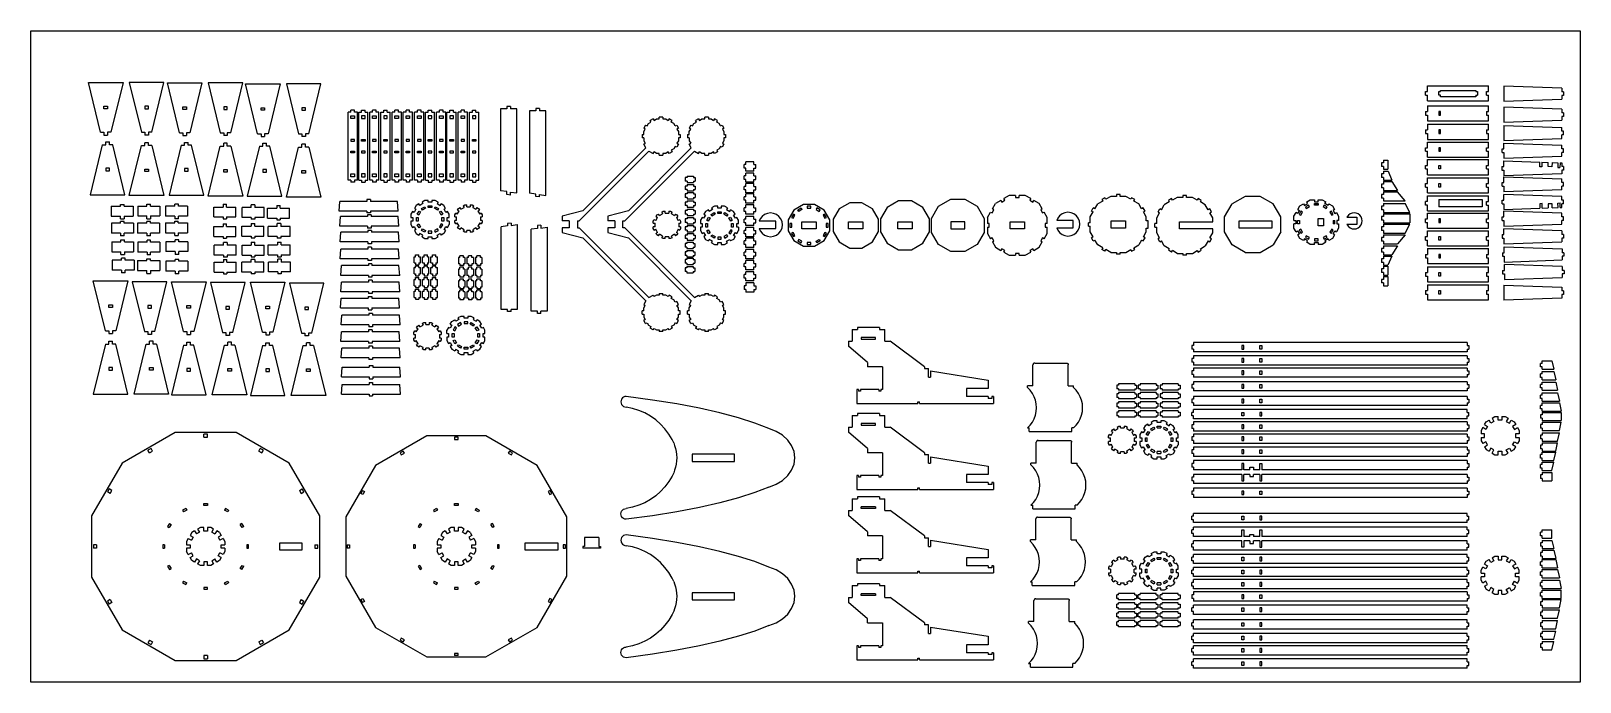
# Model space of a CAD drawing. Extents: x -1762 to 1685, y -691 to 759.
import ezdxf

# ---------------------------------------------------------------- set-up
doc = ezdxf.new("R2010")
doc.units = 0
doc.header["$MEASUREMENT"] = 0
doc.layers.get('0').update_dxf_attribs({"linetype": 'CONTINUOUS'})

msp = doc.modelspace()

# ---------------------------------------------------------------- linework, layer by layer
for p, q in [((-1761.7, -691.1), (-1761.7, 758.9)), ((-1761.7, 758.9), (1685, 758.9)), ((1685, 758.9), (1685, -691.1)), ((-1633.7, 644.4), (-1556.9, 644.4)), ((-1606.9, 533.2), (-1633.7, 644.4)), ((-1556.9, 644.4), (-1583.7, 533.2)), ((-1466.1, 644.4), (-1542.9, 644.4)), ((-1542.9, 644.4), (-1516.1, 533.2)), ((-1492.9, 533.2), (-1466.1, 644.4)), ((-1458.2, 643.3), (-1381.4, 643.3)), ((-1431.4, 532.1), (-1458.2, 643.3)), ((-1381.4, 643.3), (-1408.2, 532.1)), ((-1290.5, 643.3), (-1367.4, 643.3)), ((-1367.4, 643.3), (-1340.5, 532.1)), ((-1317.3, 532.1), (-1290.5, 643.3)), ((-1284.3, 641.3), (-1207.4, 641.3)), ((-1257.4, 530.1), (-1284.3, 641.3)), ((-1207.4, 641.3), (-1234.2, 530.1)), ((-1116.6, 641.3), (-1193.4, 641.3)), ((-1193.4, 641.3), (-1166.6, 530.1)), ((-1143.4, 530.1), (-1116.6, 641.3)), ((1341.4, 623.7), (1345.4, 623.7)), ((1341.4, 615.7), (1341.4, 623.7)), ((1345.4, 636.5), (1481.1, 636.5)), ((1345.4, 623.7), (1345.4, 636.5)), ((1370.5, 615.7), (1370.5, 623.7)), ((1370.5, 623.7), (1374.5, 623.7)), ((1374.5, 623.7), (1374.5, 626.6)), ((1374.5, 626.6), (1453.1, 626.6)), ((1453.1, 626.6), (1453.1, 623.7)), ((1453.1, 623.7), (1457.1, 623.7)), ((1457.1, 623.7), (1457.1, 615.7)), ((1477.1, 615.7), (1477.1, 623.7)), ((1477.1, 623.7), (1481.1, 623.7)), ((1481.1, 623.7), (1481.1, 636.5)), ((1644.5, 631.6), (1515.7, 636.1)), ((1515.7, 636.1), (1515.7, 602.7)), ((1644.5, 631.6), (1644.5, 623.4)), ((1648.5, 623.4), (1644.5, 623.4)), ((1648.5, 623.4), (1648.5, 615.4)), ((-1599.3, 585.3), (-1599.3, 591.1)), ((-1599.3, 591.1), (-1591.3, 591.1)), ((-1591.3, 591.1), (-1591.3, 585.3)), ((-1508.5, 591.1), (-1508.5, 585.3)), ((-1500.5, 591.1), (-1508.5, 591.1)), ((-1500.5, 585.3), (-1500.5, 591.1)), ((-1423.8, 584.1), (-1423.8, 590)), ((-1423.8, 590), (-1415.8, 590)), ((-1415.8, 590), (-1415.8, 584.1)), ((-1332.9, 590), (-1332.9, 584.1)), ((-1324.9, 590), (-1332.9, 590)), ((-1324.9, 584.1), (-1324.9, 590)), ((-1249.8, 582.1), (-1249.8, 588)), ((-1249.8, 588), (-1241.8, 588)), ((-1241.8, 588), (-1241.8, 582.1)), ((-1159, 588), (-1159, 582.1)), ((-1151, 588), (-1159, 588)), ((-1151, 582.1), (-1151, 588)), ((-694.9, 590.3), (-702.9, 590.3)), ((-702.9, 590.3), (-702.9, 585.3)), ((-694.9, 590.3), (-694.9, 585.3)), ((-630.2, 586.1), (-638.2, 586.1)), ((-638.2, 586.1), (-638.2, 581)), ((-630.2, 586.1), (-630.2, 581)), ((1341.4, 615.7), (1345.4, 615.7)), ((1345.4, 603), (1345.4, 615.7)), ((1345.4, 603), (1481.1, 603)), ((1345.4, 592.1), (1481.1, 592.1)), ((1345.4, 592.1), (1345.4, 579.4)), ((1374.5, 615.7), (1370.5, 615.7)), ((1374.5, 611.8), (1374.5, 615.7)), ((1453.1, 611.8), (1374.5, 611.8)), ((1453.1, 615.7), (1457.1, 615.7)), ((1453.1, 615.7), (1453.1, 611.8)), ((1477.1, 615.7), (1481.1, 615.7)), ((1481.1, 603), (1481.1, 615.7)), ((1481.1, 579.4), (1481.1, 592.1)), ((1515.7, 602.7), (1644.5, 607.2)), ((1644.5, 584.7), (1515.7, 589.2)), ((1515.7, 589.2), (1515.7, 555.7)), ((1644.5, 615.4), (1644.5, 607.2)), ((1648.5, 615.4), (1644.5, 615.4)), ((-1591.3, 585.3), (-1599.3, 585.3)), ((-1508.5, 585.3), (-1500.5, 585.3)), ((-1415.8, 584.1), (-1423.8, 584.1)), ((-1332.9, 584.1), (-1324.9, 584.1)), ((-1241.8, 582.1), (-1249.8, 582.1)), ((-1159, 582.1), (-1151, 582.1)), ((-1049.7, 578.2), (-1056, 578.2)), ((-1056, 426.3), (-1056, 578.2)), ((-1041.7, 582.2), (-1049.7, 582.2)), ((-1049.7, 578.2), (-1049.7, 582.2)), ((-1049.7, 570.2), (-1041.7, 570.2)), ((-1049.7, 563.9), (-1049.7, 570.2)), ((-1041.7, 563.9), (-1049.7, 563.9)), ((-1041.7, 578.2), (-1041.7, 582.2)), ((-1035.4, 578.2), (-1041.7, 578.2)), ((-1041.7, 570.2), (-1041.7, 563.9)), ((-1035.4, 426.3), (-1035.4, 578.2)), ((-1032.5, 578.2), (-1026.2, 578.2)), ((-1032.5, 426.3), (-1032.5, 578.2)), ((-1026.2, 582.2), (-1018.2, 582.2)), ((-1026.2, 578.2), (-1026.2, 582.2)), ((-1018.2, 570.2), (-1026.2, 570.2)), ((-1026.2, 570.2), (-1026.2, 563.9)), ((-1026.2, 563.9), (-1018.2, 563.9)), ((-1018.2, 578.2), (-1018.2, 582.2)), ((-1018.2, 578.2), (-1011.9, 578.2)), ((-1018.2, 563.9), (-1018.2, 570.2)), ((-1011.9, 426.3), (-1011.9, 578.2)), ((-1001.7, 578.2), (-1008, 578.2)), ((-1008, 426.3), (-1008, 578.2)), ((-993.7, 582.2), (-1001.7, 582.2)), ((-1001.7, 578.2), (-1001.7, 582.2)), ((-1001.7, 570.2), (-993.7, 570.2)), ((-1001.7, 563.9), (-1001.7, 570.2)), ((-993.7, 563.9), (-1001.7, 563.9)), ((-993.7, 578.2), (-993.7, 582.2)), ((-987.4, 578.2), (-993.7, 578.2)), ((-993.7, 570.2), (-993.7, 563.9)), ((-987.4, 426.3), (-987.4, 578.2)), ((-983.2, 578.2), (-976.9, 578.2)), ((-983.2, 426.3), (-983.2, 578.2)), ((-976.9, 582.2), (-968.9, 582.2)), ((-976.9, 578.2), (-976.9, 582.2)), ((-968.9, 570.2), (-976.9, 570.2)), ((-976.9, 570.2), (-976.9, 563.9)), ((-976.9, 563.9), (-968.9, 563.9)), ((-968.9, 578.2), (-968.9, 582.2)), ((-968.9, 578.2), (-962.6, 578.2)), ((-968.9, 563.9), (-968.9, 570.2)), ((-962.6, 426.3), (-962.6, 578.2)), ((-951.8, 578.2), (-958.1, 578.2)), ((-958.1, 426.3), (-958.1, 578.2)), ((-943.8, 582.2), (-951.8, 582.2)), ((-951.8, 578.2), (-951.8, 582.2)), ((-951.8, 570.2), (-943.8, 570.2)), ((-951.8, 563.9), (-951.8, 570.2)), ((-943.8, 563.9), (-951.8, 563.9)), ((-943.8, 578.2), (-943.8, 582.2)), ((-937.6, 578.2), (-943.8, 578.2)), ((-943.8, 570.2), (-943.8, 563.9)), ((-937.6, 426.3), (-937.6, 578.2)), ((-927.1, 578.2), (-933.4, 578.2)), ((-933.4, 426.3), (-933.4, 578.2)), ((-919.1, 582.2), (-927.1, 582.2)), ((-927.1, 578.2), (-927.1, 582.2)), ((-927.1, 570.2), (-919.1, 570.2)), ((-927.1, 563.9), (-927.1, 570.2)), ((-919.1, 563.9), (-927.1, 563.9)), ((-919.1, 578.2), (-919.1, 582.2)), ((-912.8, 578.2), (-919.1, 578.2)), ((-919.1, 570.2), (-919.1, 563.9)), ((-912.8, 426.3), (-912.8, 578.2)), ((-901.8, 578.2), (-908.1, 578.2)), ((-908.1, 426.3), (-908.1, 578.2)), ((-893.8, 582.2), (-901.8, 582.2)), ((-901.8, 578.2), (-901.8, 582.2)), ((-901.8, 570.2), (-893.8, 570.2)), ((-901.8, 563.9), (-901.8, 570.2)), ((-893.8, 563.9), (-901.8, 563.9)), ((-893.8, 578.2), (-893.8, 582.2)), ((-887.5, 578.2), (-893.8, 578.2)), ((-893.8, 570.2), (-893.8, 563.9)), ((-887.5, 426.3), (-887.5, 578.2)), ((-884.1, 578.2), (-877.8, 578.2)), ((-884.1, 426.3), (-884.1, 578.2)), ((-877.8, 582.2), (-869.8, 582.2)), ((-877.8, 578.2), (-877.8, 582.2)), ((-869.8, 570.2), (-877.8, 570.2)), ((-877.8, 570.2), (-877.8, 563.9)), ((-877.8, 563.9), (-869.8, 563.9)), ((-869.8, 578.2), (-869.8, 582.2)), ((-869.8, 578.2), (-863.5, 578.2)), ((-869.8, 563.9), (-869.8, 570.2)), ((-863.5, 426.3), (-863.5, 578.2)), ((-852.7, 578.2), (-859, 578.2)), ((-859, 426.3), (-859, 578.2)), ((-844.7, 582.2), (-852.7, 582.2)), ((-852.7, 578.2), (-852.7, 582.2)), ((-852.7, 570.2), (-844.7, 570.2)), ((-852.7, 563.9), (-852.7, 570.2)), ((-844.7, 563.9), (-852.7, 563.9)), ((-844.7, 578.2), (-844.7, 582.2)), ((-838.4, 578.2), (-844.7, 578.2)), ((-844.7, 570.2), (-844.7, 563.9)), ((-838.4, 426.3), (-838.4, 578.2)), ((-836.1, 578.2), (-829.8, 578.2)), ((-836.1, 426.3), (-836.1, 578.2)), ((-829.8, 582.2), (-821.8, 582.2)), ((-829.8, 578.2), (-829.8, 582.2)), ((-821.8, 570.2), (-829.8, 570.2)), ((-829.8, 570.2), (-829.8, 563.9)), ((-829.8, 563.9), (-821.8, 563.9)), ((-821.8, 578.2), (-821.8, 582.2)), ((-821.8, 578.2), (-815.5, 578.2)), ((-821.8, 563.9), (-821.8, 570.2)), ((-815.5, 426.3), (-815.5, 578.2)), ((-804.7, 578.2), (-811, 578.2)), ((-811, 426.3), (-811, 578.2)), ((-796.7, 582.2), (-804.7, 582.2)), ((-804.7, 578.2), (-804.7, 582.2)), ((-804.7, 570.2), (-796.7, 570.2)), ((-804.7, 563.9), (-804.7, 570.2)), ((-796.7, 563.9), (-804.7, 563.9)), ((-796.7, 578.2), (-796.7, 582.2)), ((-790.4, 578.2), (-796.7, 578.2)), ((-796.7, 570.2), (-796.7, 563.9)), ((-790.4, 426.3), (-790.4, 578.2)), ((-785.9, 578.2), (-779.6, 578.2)), ((-785.9, 426.3), (-785.9, 578.2)), ((-779.6, 582.2), (-771.6, 582.2)), ((-779.6, 578.2), (-779.6, 582.2)), ((-771.6, 570.2), (-779.6, 570.2)), ((-779.6, 570.2), (-779.6, 563.9)), ((-779.6, 563.9), (-771.6, 563.9)), ((-771.6, 578.2), (-771.6, 582.2)), ((-771.6, 578.2), (-765.3, 578.2)), ((-771.6, 563.9), (-771.6, 570.2)), ((-765.3, 426.3), (-765.3, 578.2)), ((-702.9, 585.3), (-716.9, 585.3)), ((-716.9, 585.3), (-716.9, 402.9)), ((-680.9, 585.3), (-694.9, 585.3)), ((-680.9, 398), (-680.9, 585.3)), ((-638.2, 581), (-652.2, 581)), ((-652.2, 581), (-652.2, 397.3)), ((-616.2, 581), (-630.2, 581)), ((-616.2, 392.4), (-616.2, 581)), ((-390.9, 547.2), (-387.8, 552.7)), ((-387.8, 552.7), (-382.3, 555.8)), ((-377.4, 563.3), (-384.3, 559.3)), ((-382.3, 555.8), (-384.3, 559.3)), ((-377.4, 563.3), (-375.4, 559.8)), ((-375.4, 559.8), (-369.9, 563)), ((-369.9, 563), (-363.6, 563)), ((-355.6, 567), (-363.6, 567)), ((-363.6, 563), (-363.6, 567)), ((-355.6, 567), (-355.6, 563)), ((-355.6, 563), (-349.4, 563)), ((-349.4, 563), (-343.9, 559.8)), ((-341.9, 563.3), (-343.9, 559.8)), ((-335, 559.3), (-341.9, 563.3)), ((-337, 555.8), (-335, 559.3)), ((-331.5, 552.7), (-337, 555.8)), ((-328.4, 547.2), (-331.5, 552.7)), ((-289.8, 547.2), (-286.6, 552.7)), ((-286.6, 552.7), (-281.2, 555.8)), ((-276.3, 563.3), (-283.2, 559.3)), ((-281.2, 555.8), (-283.2, 559.3)), ((-276.3, 563.3), (-274.3, 559.8)), ((-274.3, 559.8), (-268.8, 563)), ((-268.8, 563), (-262.5, 563)), ((-254.5, 567), (-262.5, 567)), ((-262.5, 563), (-262.5, 567)), ((-254.5, 567), (-254.5, 563)), ((-254.5, 563), (-248.2, 563)), ((-248.2, 563), (-242.8, 559.8)), ((-240.8, 563.3), (-242.8, 559.8)), ((-233.9, 559.3), (-240.8, 563.3)), ((-235.9, 555.8), (-233.9, 559.3)), ((-230.4, 552.7), (-235.9, 555.8)), ((-227.3, 547.2), (-230.4, 552.7)), ((1341.4, 579.4), (1345.4, 579.4)), ((1341.4, 579.4), (1341.4, 571.4)), ((1341.4, 571.4), (1345.4, 571.4)), ((1345.4, 571.4), (1345.4, 558.6)), ((1345.4, 558.6), (1481.1, 558.6)), ((1370.5, 579.4), (1370.5, 571.4)), ((1374.5, 579.4), (1370.5, 579.4)), ((1370.5, 571.4), (1374.5, 571.4)), ((1374.5, 571.4), (1374.5, 579.4)), ((1477.1, 579.4), (1477.1, 571.4)), ((1477.1, 579.4), (1481.1, 579.4)), ((1477.1, 571.4), (1481.1, 571.4)), ((1481.1, 558.6), (1481.1, 571.4)), ((1515.7, 555.7), (1644.5, 560.2)), ((1644.5, 584.7), (1644.5, 576.5)), ((1648.5, 576.5), (1644.5, 576.5)), ((1644.5, 568.5), (1644.5, 560.2)), ((1648.5, 568.5), (1644.5, 568.5)), ((1648.5, 576.5), (1648.5, 568.5)), ((-1606.9, 533.2), (-1599.3, 533.2)), ((-1599.3, 533.2), (-1599.3, 526.9)), ((-1599.3, 526.9), (-1591.3, 526.9)), ((-1591.3, 533.2), (-1591.3, 526.9)), ((-1583.7, 533.2), (-1591.3, 533.2)), ((-1516.1, 533.2), (-1508.5, 533.2)), ((-1508.5, 533.2), (-1508.5, 526.9)), ((-1500.5, 526.9), (-1508.5, 526.9)), ((-1500.5, 533.2), (-1500.5, 526.9)), ((-1492.9, 533.2), (-1500.5, 533.2)), ((-1431.4, 532.1), (-1423.8, 532.1)), ((-1423.8, 532.1), (-1423.8, 525.8)), ((-1423.8, 525.8), (-1415.8, 525.8)), ((-1415.8, 532.1), (-1415.8, 525.8)), ((-1408.2, 532.1), (-1415.8, 532.1)), ((-1340.5, 532.1), (-1332.9, 532.1)), ((-1332.9, 532.1), (-1332.9, 525.8)), ((-1324.9, 525.8), (-1332.9, 525.8)), ((-1324.9, 532.1), (-1324.9, 525.8)), ((-1317.3, 532.1), (-1324.9, 532.1)), ((-1257.4, 530.1), (-1249.8, 530.1)), ((-1249.8, 530.1), (-1249.8, 523.8)), ((-1249.8, 523.8), (-1241.8, 523.8)), ((-1241.8, 530.1), (-1241.8, 523.8)), ((-1234.2, 530.1), (-1241.8, 530.1)), ((-1166.6, 530.1), (-1159, 530.1)), ((-1159, 530.1), (-1159, 523.8)), ((-1151, 523.8), (-1159, 523.8)), ((-1151, 530.1), (-1151, 523.8)), ((-1143.4, 530.1), (-1151, 530.1)), ((-1049.7, 517.2), (-1049.7, 513.2)), ((-1041.7, 517.2), (-1049.7, 517.2)), ((-1041.7, 513.2), (-1041.7, 517.2)), ((-1026.2, 513.2), (-1026.2, 517.2)), ((-1026.2, 517.2), (-1018.2, 517.2)), ((-1018.2, 517.2), (-1018.2, 513.2)), ((-1001.7, 517.2), (-1001.7, 513.2)), ((-993.7, 517.2), (-1001.7, 517.2)), ((-993.7, 513.2), (-993.7, 517.2)), ((-976.9, 513.2), (-976.9, 517.2)), ((-976.9, 517.2), (-968.9, 517.2)), ((-968.9, 517.2), (-968.9, 513.2)), ((-951.8, 517.2), (-951.8, 513.2)), ((-943.8, 517.2), (-951.8, 517.2)), ((-943.8, 513.2), (-943.8, 517.2)), ((-927.1, 517.2), (-927.1, 513.2)), ((-919.1, 517.2), (-927.1, 517.2)), ((-919.1, 513.2), (-919.1, 517.2)), ((-901.8, 517.2), (-901.8, 513.2)), ((-893.8, 517.2), (-901.8, 517.2)), ((-893.8, 513.2), (-893.8, 517.2)), ((-877.8, 513.2), (-877.8, 517.2)), ((-877.8, 517.2), (-869.8, 517.2)), ((-869.8, 517.2), (-869.8, 513.2)), ((-852.7, 517.2), (-852.7, 513.2)), ((-844.7, 517.2), (-852.7, 517.2)), ((-844.7, 513.2), (-844.7, 517.2)), ((-829.8, 513.2), (-829.8, 517.2)), ((-829.8, 517.2), (-821.8, 517.2)), ((-821.8, 517.2), (-821.8, 513.2)), ((-804.7, 517.2), (-804.7, 513.2)), ((-796.7, 517.2), (-804.7, 517.2)), ((-796.7, 513.2), (-796.7, 517.2)), ((-779.6, 513.2), (-779.6, 517.2)), ((-779.6, 517.2), (-771.6, 517.2)), ((-771.6, 517.2), (-771.6, 513.2)), ((-402.1, 528.6), (-398.1, 528.6)), ((-402.1, 528.6), (-402.1, 520.6)), ((-398.1, 520.6), (-402.1, 520.6)), ((-394.4, 549.2), (-398.4, 542.3)), ((-394.9, 540.3), (-398.4, 542.3)), ((-398.1, 534.8), (-394.9, 540.3)), ((-398.1, 528.6), (-398.1, 534.8)), ((-398.1, 520.6), (-398.1, 514.3)), ((-394.4, 549.2), (-390.9, 547.2)), ((-328.4, 547.2), (-324.9, 549.2)), ((-324.9, 549.2), (-320.9, 542.3)), ((-320.9, 542.3), (-324.4, 540.3)), ((-324.4, 540.3), (-321.2, 534.8)), ((-321.2, 534.8), (-321.2, 528.6)), ((-321.2, 528.6), (-317.2, 528.6)), ((-321.2, 520.6), (-321.2, 514.3)), ((-317.2, 520.6), (-321.2, 520.6)), ((-317.2, 528.6), (-317.2, 520.6)), ((-300.9, 528.6), (-296.9, 528.6)), ((-300.9, 528.6), (-300.9, 520.6)), ((-296.9, 520.6), (-300.9, 520.6)), ((-293.2, 549.2), (-297.2, 542.3)), ((-293.8, 540.3), (-297.2, 542.3)), ((-296.9, 534.8), (-293.8, 540.3)), ((-296.9, 528.6), (-296.9, 534.8)), ((-296.9, 520.6), (-296.9, 514.3)), ((-293.2, 549.2), (-289.8, 547.2)), ((-227.3, 547.2), (-223.8, 549.2)), ((-223.8, 549.2), (-219.8, 542.3)), ((-219.8, 542.3), (-223.3, 540.3)), ((-223.3, 540.3), (-220.1, 534.8)), ((-220.1, 534.8), (-220.1, 528.6)), ((-220.1, 528.6), (-216.1, 528.6)), ((-220.1, 520.6), (-220.1, 514.3)), ((-216.1, 520.6), (-220.1, 520.6)), ((-216.1, 528.6), (-216.1, 520.6)), ((1341.4, 538.3), (1345.4, 538.3)), ((1341.4, 538.3), (1341.4, 530.3)), ((1341.4, 530.3), (1345.4, 530.3)), ((1345.4, 551), (1481.1, 551)), ((1345.4, 551), (1345.4, 538.3)), ((1345.4, 530.3), (1345.4, 517.5)), ((1345.4, 517.5), (1481.1, 517.5)), ((1370.5, 538.3), (1370.5, 530.3)), ((1374.5, 538.3), (1370.5, 538.3)), ((1370.5, 530.3), (1374.5, 530.3)), ((1374.5, 530.3), (1374.5, 538.3)), ((1477.1, 538.3), (1477.1, 530.3)), ((1477.1, 538.3), (1481.1, 538.3)), ((1477.1, 530.3), (1481.1, 530.3)), ((1481.1, 538.3), (1481.1, 551)), ((1481.1, 517.5), (1481.1, 530.3)), ((1515.7, 548.1), (1515.7, 514.7)), ((1515.7, 548.1), (1644.5, 543.6)), ((1515.7, 514.7), (1644.5, 519.2)), ((1644.5, 535.4), (1644.5, 543.6)), ((1648.5, 535.4), (1644.5, 535.4)), ((1644.5, 519.2), (1644.5, 527.4)), ((1648.5, 527.4), (1644.5, 527.4)), ((1648.5, 527.4), (1648.5, 535.4)), ((-1602.9, 505.4), (-1629.7, 394.2)), ((-1602.9, 505.4), (-1595.3, 505.4)), ((-1595.3, 505.4), (-1595.3, 511.7)), ((-1595.3, 511.7), (-1587.3, 511.7)), ((-1587.3, 505.4), (-1587.3, 511.7)), ((-1579.7, 505.4), (-1587.3, 505.4)), ((-1552.9, 394.2), (-1579.7, 505.4)), ((-1542.9, 392.2), (-1516.1, 503.4)), ((-1516.1, 503.4), (-1508.5, 503.4)), ((-1500.5, 509.7), (-1508.5, 509.7)), ((-1508.5, 503.4), (-1508.5, 509.7)), ((-1500.5, 503.4), (-1500.5, 509.7)), ((-1492.9, 503.4), (-1500.5, 503.4)), ((-1492.9, 503.4), (-1466.1, 392.2)), ((-1427.4, 504.3), (-1454.2, 393.1)), ((-1427.4, 504.3), (-1419.8, 504.3)), ((-1419.8, 504.3), (-1419.8, 510.6)), ((-1419.8, 510.6), (-1411.8, 510.6)), ((-1411.8, 504.3), (-1411.8, 510.6)), ((-1404.2, 504.3), (-1411.8, 504.3)), ((-1377.4, 393.1), (-1404.2, 504.3)), ((-1367.4, 391), (-1340.5, 502.3)), ((-1340.5, 502.3), (-1332.9, 502.3)), ((-1324.9, 508.6), (-1332.9, 508.6)), ((-1332.9, 502.3), (-1332.9, 508.6)), ((-1324.9, 502.3), (-1324.9, 508.6)), ((-1317.3, 502.3), (-1324.9, 502.3)), ((-1317.3, 502.3), (-1290.5, 391)), ((-1253.4, 502.3), (-1280.3, 391)), ((-1253.4, 502.3), (-1245.8, 502.3)), ((-1245.8, 502.3), (-1245.8, 508.6)), ((-1245.8, 508.6), (-1237.8, 508.6)), ((-1237.8, 502.3), (-1237.8, 508.6)), ((-1230.2, 502.3), (-1237.8, 502.3)), ((-1203.4, 391), (-1230.2, 502.3)), ((-1193.4, 389), (-1166.6, 500.3)), ((-1166.6, 500.3), (-1159, 500.3)), ((-1151, 506.6), (-1159, 506.6)), ((-1159, 500.3), (-1159, 506.6)), ((-1151, 500.3), (-1151, 506.6)), ((-1143.4, 500.3), (-1151, 500.3)), ((-1143.4, 500.3), (-1116.6, 389)), ((-1049.7, 513.2), (-1041.7, 513.2)), ((-1049.7, 487.3), (-1049.7, 491.3)), ((-1049.7, 491.3), (-1041.7, 491.3)), ((-1041.7, 487.3), (-1049.7, 487.3)), ((-1041.7, 491.3), (-1041.7, 487.3)), ((-1018.2, 513.2), (-1026.2, 513.2)), ((-1026.2, 491.3), (-1026.2, 487.3)), ((-1018.2, 491.3), (-1026.2, 491.3)), ((-1026.2, 487.3), (-1018.2, 487.3)), ((-1018.2, 487.3), (-1018.2, 491.3)), ((-1001.7, 513.2), (-993.7, 513.2)), ((-1001.7, 487.3), (-1001.7, 491.3)), ((-1001.7, 491.3), (-993.7, 491.3)), ((-993.7, 487.3), (-1001.7, 487.3)), ((-993.7, 491.3), (-993.7, 487.3)), ((-968.9, 513.2), (-976.9, 513.2)), ((-976.9, 491.3), (-976.9, 487.3)), ((-968.9, 491.3), (-976.9, 491.3)), ((-976.9, 487.3), (-968.9, 487.3)), ((-968.9, 487.3), (-968.9, 491.3)), ((-951.8, 513.2), (-943.8, 513.2)), ((-951.8, 487.3), (-951.8, 491.3)), ((-951.8, 491.3), (-943.8, 491.3)), ((-943.8, 487.3), (-951.8, 487.3)), ((-943.8, 491.3), (-943.8, 487.3)), ((-927.1, 513.2), (-919.1, 513.2)), ((-927.1, 487.3), (-927.1, 491.3)), ((-927.1, 491.3), (-919.1, 491.3)), ((-919.1, 487.3), (-927.1, 487.3)), ((-919.1, 491.3), (-919.1, 487.3)), ((-901.8, 513.2), (-893.8, 513.2)), ((-901.8, 487.3), (-901.8, 491.3)), ((-901.8, 491.3), (-893.8, 491.3)), ((-893.8, 487.3), (-901.8, 487.3)), ((-893.8, 491.3), (-893.8, 487.3)), ((-869.8, 513.2), (-877.8, 513.2)), ((-877.8, 491.3), (-877.8, 487.3)), ((-869.8, 491.3), (-877.8, 491.3)), ((-877.8, 487.3), (-869.8, 487.3)), ((-869.8, 487.3), (-869.8, 491.3)), ((-852.7, 513.2), (-844.7, 513.2)), ((-852.7, 487.3), (-852.7, 491.3)), ((-852.7, 491.3), (-844.7, 491.3)), ((-844.7, 487.3), (-852.7, 487.3)), ((-844.7, 491.3), (-844.7, 487.3)), ((-821.8, 513.2), (-829.8, 513.2)), ((-829.8, 491.3), (-829.8, 487.3)), ((-821.8, 491.3), (-829.8, 491.3)), ((-829.8, 487.3), (-821.8, 487.3)), ((-821.8, 487.3), (-821.8, 491.3)), ((-804.7, 513.2), (-796.7, 513.2)), ((-804.7, 487.3), (-804.7, 491.3)), ((-804.7, 491.3), (-796.7, 491.3)), ((-796.7, 487.3), (-804.7, 487.3)), ((-796.7, 491.3), (-796.7, 487.3)), ((-771.6, 513.2), (-779.6, 513.2)), ((-779.6, 491.3), (-779.6, 487.3)), ((-771.6, 491.3), (-779.6, 491.3)), ((-779.6, 487.3), (-771.6, 487.3)), ((-771.6, 487.3), (-771.6, 491.3)), ((-386.7, 491.2), (-541.7, 336.2)), ((-533.7, 358.4), (-393.6, 498.5)), ((-285.6, 491.2), (-440.5, 336.2)), ((-432.5, 358.4), (-292.4, 498.5)), ((-398.4, 506.8), (-394.9, 508.8)), ((-393.6, 498.5), (-398.4, 506.8)), ((-398.1, 514.3), (-394.9, 508.8)), ((-386.7, 491.2), (-377.4, 485.8)), ((-377.4, 485.8), (-375.4, 489.3)), ((-369.9, 486.1), (-375.4, 489.3)), ((-363.6, 486.1), (-369.9, 486.1)), ((-363.6, 482.1), (-363.6, 486.1)), ((-355.6, 486.1), (-355.6, 482.1)), ((-349.4, 486.1), (-355.6, 486.1)), ((-343.9, 489.3), (-349.4, 486.1)), ((-341.9, 485.8), (-343.9, 489.3)), ((-335, 489.8), (-341.9, 485.8)), ((-331.5, 496.4), (-337, 493.3)), ((-337, 493.3), (-335, 489.8)), ((-328.4, 501.9), (-331.5, 496.4)), ((-324.9, 499.9), (-328.4, 501.9)), ((-320.9, 506.8), (-324.9, 499.9)), ((-321.2, 514.3), (-324.4, 508.8)), ((-324.4, 508.8), (-320.9, 506.8)), ((-297.2, 506.8), (-293.8, 508.8)), ((-292.4, 498.5), (-297.2, 506.8)), ((-296.9, 514.3), (-293.8, 508.8)), ((-285.6, 491.2), (-276.3, 485.8)), ((-276.3, 485.8), (-274.3, 489.3)), ((-268.8, 486.1), (-274.3, 489.3)), ((-262.5, 486.1), (-268.8, 486.1)), ((-262.5, 482.1), (-262.5, 486.1)), ((-254.5, 486.1), (-254.5, 482.1)), ((-248.2, 486.1), (-254.5, 486.1)), ((-242.8, 489.3), (-248.2, 486.1)), ((-240.8, 485.8), (-242.8, 489.3)), ((-233.9, 489.8), (-240.8, 485.8)), ((-230.4, 496.4), (-235.9, 493.3)), ((-235.9, 493.3), (-233.9, 489.8)), ((-227.3, 501.9), (-230.4, 496.4)), ((-223.8, 499.9), (-227.3, 501.9)), ((-219.8, 506.8), (-223.8, 499.9)), ((-220.1, 514.3), (-223.3, 508.8)), ((-223.3, 508.8), (-219.8, 506.8)), ((1341.4, 498.8), (1345.4, 498.8)), ((1341.4, 490.8), (1341.4, 498.8)), ((1341.4, 490.8), (1345.4, 490.8)), ((1345.4, 511.5), (1481.1, 511.5)), ((1345.4, 498.8), (1345.4, 511.5)), ((1345.4, 478), (1345.4, 490.8)), ((1374.5, 498.8), (1370.5, 498.8)), ((1370.5, 498.8), (1370.5, 490.8)), ((1370.5, 490.8), (1374.5, 490.8)), ((1374.5, 490.8), (1374.5, 498.8)), ((1477.1, 490.8), (1477.1, 498.8)), ((1477.1, 498.8), (1481.1, 498.8)), ((1477.1, 490.8), (1481.1, 490.8)), ((1481.1, 498.8), (1481.1, 511.5)), ((1481.1, 478), (1481.1, 490.8)), ((1511.7, 496), (1515.7, 496)), ((1511.7, 488), (1511.7, 496)), ((1511.7, 488), (1515.7, 488)), ((1515.7, 508.7), (1644.5, 504.2)), ((1515.7, 496), (1515.7, 508.7)), ((1515.7, 488), (1515.7, 475.2)), ((1644.5, 496), (1644.5, 504.2)), ((1648.5, 496), (1644.5, 496)), ((1644.5, 479.7), (1644.5, 488)), ((1648.5, 488), (1644.5, 488)), ((1648.5, 488), (1648.5, 496)), ((-1595.3, 453.4), (-1595.3, 447.5)), ((-1587.3, 453.4), (-1595.3, 453.4)), ((-1587.3, 447.5), (-1587.3, 453.4)), ((-1508.5, 445.5), (-1508.5, 451.3)), ((-1508.5, 451.3), (-1500.5, 451.3)), ((-1500.5, 451.3), (-1500.5, 445.5)), ((-1419.8, 452.2), (-1419.8, 446.4)), ((-1411.8, 452.2), (-1419.8, 452.2)), ((-1411.8, 446.4), (-1411.8, 452.2)), ((-1332.9, 444.4), (-1332.9, 450.2)), ((-1332.9, 450.2), (-1324.9, 450.2)), ((-1324.9, 450.2), (-1324.9, 444.4)), ((-1245.8, 450.2), (-1245.8, 444.4)), ((-1237.8, 450.2), (-1245.8, 450.2)), ((-1237.8, 444.4), (-1237.8, 450.2)), ((-1159, 442.4), (-1159, 448.2)), ((-1159, 448.2), (-1151, 448.2)), ((-1151, 448.2), (-1151, 442.4)), ((-363.6, 482.1), (-355.6, 482.1)), ((-262.5, 482.1), (-254.5, 482.1)), ((-171, 461.2), (-175, 461.2)), ((-175, 453.2), (-175, 461.2)), ((-171, 453.2), (-175, 453.2)), ((-171, 461.2), (-171, 467.5)), ((-153, 467.5), (-171, 467.5)), ((-171, 446.9), (-171, 453.2)), ((-153, 461.2), (-153, 467.5)), ((-153, 461.2), (-149, 461.2)), ((-153, 446.9), (-153, 453.2)), ((-153, 453.2), (-149, 453.2)), ((-149, 453.2), (-149, 461.2)), ((1247.6, 464.9), (1243.6, 464.9)), ((1243.6, 464.9), (1243.6, 456.9)), ((1247.6, 456.9), (1243.6, 456.9)), ((1247.6, 470.9), (1257.7, 470.9)), ((1247.6, 470.9), (1247.6, 464.9)), ((1247.6, 456.9), (1247.6, 450.8)), ((1247.6, 450.8), (1257.7, 450.8)), ((1257.7, 470.9), (1257.7, 450.8)), ((1341.4, 459.6), (1345.4, 459.6)), ((1341.4, 451.6), (1341.4, 459.6)), ((1341.4, 451.6), (1345.4, 451.6)), ((1345.4, 478), (1481.1, 478)), ((1345.4, 472.3), (1481.1, 472.3)), ((1345.4, 459.6), (1345.4, 472.3)), ((1345.4, 438.8), (1345.4, 451.6)), ((1370.5, 451.6), (1370.5, 459.6)), ((1370.5, 459.6), (1374.5, 459.6)), ((1374.5, 451.6), (1370.5, 451.6)), ((1374.5, 459.6), (1374.5, 451.6)), ((1477.1, 451.6), (1477.1, 459.6)), ((1477.1, 459.6), (1481.1, 459.6)), ((1477.1, 451.6), (1481.1, 451.6)), ((1481.1, 459.6), (1481.1, 472.3)), ((1481.1, 438.8), (1481.1, 451.6)), ((1511.4, 456.8), (1515.4, 456.8)), ((1511.4, 456.8), (1511.4, 448.8)), ((1511.4, 448.8), (1515.4, 448.8)), ((1515.4, 469.6), (1595.7, 466.8)), ((1515.4, 456.8), (1515.4, 469.6)), ((1515.4, 448.8), (1515.4, 436.1)), ((1515.7, 475.2), (1644.5, 479.7)), ((1595.7, 456.5), (1595.7, 466.8)), ((1600.2, 456.3), (1595.7, 456.5)), ((1600.2, 466.6), (1614.2, 466.1)), ((1600.2, 466.6), (1600.2, 456.3)), ((1613.8, 456.9), (1614.2, 466.1)), ((1622.5, 456.6), (1613.8, 456.9)), ((1622.8, 465.8), (1622.5, 456.6)), ((1622.8, 465.8), (1636, 465.4)), ((1636, 465.4), (1635.7, 455.1)), ((1635.7, 455.1), (1640.2, 454.9)), ((1640.6, 465.2), (1640.2, 454.9)), ((1640.6, 465.2), (1644.3, 465.1)), ((1644.3, 465.1), (1644.3, 456.8)), ((1648.3, 456.8), (1644.3, 456.8)), ((1644.3, 448.8), (1644.3, 440.6)), ((1648.3, 448.8), (1644.3, 448.8)), ((1648.3, 456.8), (1648.3, 448.8)), ((-1595.3, 447.5), (-1587.3, 447.5)), ((-1500.5, 445.5), (-1508.5, 445.5)), ((-1419.8, 446.4), (-1411.8, 446.4)), ((-1324.9, 444.4), (-1332.9, 444.4)), ((-1245.8, 444.4), (-1237.8, 444.4)), ((-1151, 442.4), (-1159, 442.4)), ((-1049.7, 426.3), (-1056, 426.3)), ((-1049.7, 434.3), (-1049.7, 440.6)), ((-1049.7, 440.6), (-1041.7, 440.6)), ((-1041.7, 434.3), (-1049.7, 434.3)), ((-1049.7, 426.3), (-1049.7, 422.3)), ((-1041.7, 422.3), (-1049.7, 422.3)), ((-1041.7, 440.6), (-1041.7, 434.3)), ((-1041.7, 426.3), (-1041.7, 422.3)), ((-1035.4, 426.3), (-1041.7, 426.3)), ((-1032.5, 426.3), (-1026.2, 426.3)), ((-1026.2, 440.6), (-1026.2, 434.3)), ((-1018.2, 440.6), (-1026.2, 440.6)), ((-1026.2, 434.3), (-1018.2, 434.3)), ((-1026.2, 426.3), (-1026.2, 422.3)), ((-1026.2, 422.3), (-1018.2, 422.3)), ((-1018.2, 434.3), (-1018.2, 440.6)), ((-1018.2, 426.3), (-1018.2, 422.3)), ((-1018.2, 426.3), (-1011.9, 426.3)), ((-1001.7, 426.3), (-1008, 426.3)), ((-1001.7, 434.3), (-1001.7, 440.6)), ((-1001.7, 440.6), (-993.7, 440.6)), ((-993.7, 434.3), (-1001.7, 434.3)), ((-1001.7, 426.3), (-1001.7, 422.3)), ((-993.7, 422.3), (-1001.7, 422.3)), ((-993.7, 440.6), (-993.7, 434.3)), ((-993.7, 426.3), (-993.7, 422.3)), ((-987.4, 426.3), (-993.7, 426.3)), ((-983.2, 426.3), (-976.9, 426.3)), ((-976.9, 440.6), (-976.9, 434.3)), ((-968.9, 440.6), (-976.9, 440.6)), ((-976.9, 434.3), (-968.9, 434.3)), ((-976.9, 426.3), (-976.9, 422.3)), ((-976.9, 422.3), (-968.9, 422.3)), ((-968.9, 434.3), (-968.9, 440.6)), ((-968.9, 426.3), (-968.9, 422.3)), ((-968.9, 426.3), (-962.6, 426.3)), ((-951.8, 426.3), (-958.1, 426.3)), ((-951.8, 434.3), (-951.8, 440.6)), ((-951.8, 440.6), (-943.8, 440.6)), ((-943.8, 434.3), (-951.8, 434.3)), ((-951.8, 426.3), (-951.8, 422.3)), ((-943.8, 422.3), (-951.8, 422.3)), ((-943.8, 440.6), (-943.8, 434.3)), ((-943.8, 426.3), (-943.8, 422.3)), ((-937.6, 426.3), (-943.8, 426.3)), ((-927.1, 426.3), (-933.4, 426.3)), ((-927.1, 434.3), (-927.1, 440.6)), ((-927.1, 440.6), (-919.1, 440.6)), ((-919.1, 434.3), (-927.1, 434.3)), ((-927.1, 426.3), (-927.1, 422.3)), ((-919.1, 422.3), (-927.1, 422.3)), ((-919.1, 440.6), (-919.1, 434.3)), ((-919.1, 426.3), (-919.1, 422.3)), ((-912.8, 426.3), (-919.1, 426.3)), ((-901.8, 426.3), (-908.1, 426.3)), ((-901.8, 434.3), (-901.8, 440.6)), ((-901.8, 440.6), (-893.8, 440.6)), ((-893.8, 434.3), (-901.8, 434.3)), ((-901.8, 426.3), (-901.8, 422.3)), ((-893.8, 422.3), (-901.8, 422.3)), ((-893.8, 440.6), (-893.8, 434.3)), ((-893.8, 426.3), (-893.8, 422.3)), ((-887.5, 426.3), (-893.8, 426.3)), ((-884.1, 426.3), (-877.8, 426.3)), ((-877.8, 440.6), (-877.8, 434.3)), ((-869.8, 440.6), (-877.8, 440.6)), ((-877.8, 434.3), (-869.8, 434.3)), ((-877.8, 426.3), (-877.8, 422.3)), ((-877.8, 422.3), (-869.8, 422.3)), ((-869.8, 434.3), (-869.8, 440.6)), ((-869.8, 426.3), (-869.8, 422.3)), ((-869.8, 426.3), (-863.5, 426.3)), ((-852.7, 426.3), (-859, 426.3)), ((-852.7, 434.3), (-852.7, 440.6)), ((-852.7, 440.6), (-844.7, 440.6)), ((-844.7, 434.3), (-852.7, 434.3)), ((-852.7, 426.3), (-852.7, 422.3)), ((-844.7, 422.3), (-852.7, 422.3)), ((-844.7, 440.6), (-844.7, 434.3)), ((-844.7, 426.3), (-844.7, 422.3)), ((-838.4, 426.3), (-844.7, 426.3)), ((-836.1, 426.3), (-829.8, 426.3)), ((-829.8, 440.6), (-829.8, 434.3)), ((-821.8, 440.6), (-829.8, 440.6)), ((-829.8, 434.3), (-821.8, 434.3)), ((-829.8, 426.3), (-829.8, 422.3)), ((-829.8, 422.3), (-821.8, 422.3)), ((-821.8, 434.3), (-821.8, 440.6)), ((-821.8, 426.3), (-821.8, 422.3)), ((-821.8, 426.3), (-815.5, 426.3)), ((-804.7, 426.3), (-811, 426.3)), ((-804.7, 434.3), (-804.7, 440.6)), ((-804.7, 440.6), (-796.7, 440.6)), ((-796.7, 434.3), (-804.7, 434.3)), ((-804.7, 426.3), (-804.7, 422.3)), ((-796.7, 422.3), (-804.7, 422.3)), ((-796.7, 440.6), (-796.7, 434.3)), ((-796.7, 426.3), (-796.7, 422.3)), ((-790.4, 426.3), (-796.7, 426.3)), ((-785.9, 426.3), (-779.6, 426.3)), ((-779.6, 440.6), (-779.6, 434.3)), ((-771.6, 440.6), (-779.6, 440.6)), ((-779.6, 434.3), (-771.6, 434.3)), ((-779.6, 426.3), (-779.6, 422.3)), ((-779.6, 422.3), (-771.6, 422.3)), ((-771.6, 434.3), (-771.6, 440.6)), ((-771.6, 426.3), (-771.6, 422.3)), ((-771.6, 426.3), (-765.3, 426.3)), ((-301.8, 432.2), (-305.8, 432.2)), ((-305.8, 432.2), (-305.8, 424.2)), ((-301.8, 424.2), (-305.8, 424.2)), ((-301.8, 435.2), (-301.8, 432.2)), ((-301.8, 435.2), (-287.8, 435.2)), ((-301.8, 424.2), (-301.8, 421.1)), ((-301.8, 421.1), (-287.8, 421.1)), ((-301.8, 416.6), (-301.8, 413.5)), ((-301.8, 416.6), (-287.8, 416.6)), ((-287.8, 435.2), (-287.8, 432.2)), ((-287.8, 432.2), (-283.8, 432.2)), ((-287.8, 424.2), (-287.8, 421.1)), ((-287.8, 424.2), (-283.8, 424.2)), ((-287.8, 416.6), (-287.8, 413.5)), ((-283.8, 432.2), (-283.8, 424.2)), ((-171, 436.1), (-175, 436.1)), ((-175, 428.1), (-175, 436.1)), ((-171, 428.1), (-175, 428.1)), ((-153, 446.9), (-171, 446.9)), ((-171, 436.1), (-171, 442.4)), ((-153, 442.4), (-171, 442.4)), ((-171, 421.8), (-171, 428.1)), ((-153, 421.8), (-171, 421.8)), ((-171, 412.7), (-171, 419)), ((-153, 419), (-171, 419)), ((-153, 436.1), (-153, 442.4)), ((-153, 436.1), (-149, 436.1)), ((-153, 421.8), (-153, 428.1)), ((-153, 428.1), (-149, 428.1)), ((-153, 412.7), (-153, 419)), ((-149, 428.1), (-149, 436.1)), ((1247.6, 440.6), (1243.6, 440.6)), ((1243.6, 440.6), (1243.6, 432.6)), ((1247.6, 432.6), (1243.6, 432.6)), ((1247.6, 417.8), (1243.6, 417.8)), ((1243.6, 417.8), (1243.6, 409.8)), ((1247.6, 446.7), (1257.9, 446.7)), ((1247.6, 446.7), (1247.6, 440.6)), ((1247.6, 432.6), (1247.6, 426.6)), ((1247.6, 426.6), (1266.5, 426.6)), ((1247.6, 423.9), (1266.5, 423.9)), ((1247.6, 423.9), (1247.6, 417.8)), ((1257.9, 446.7), (1266.5, 426.6)), ((1266.5, 423.9), (1278.6, 403.8)), ((1341.4, 418.8), (1345.4, 418.8)), ((1341.4, 410.8), (1341.4, 418.8)), ((1345.4, 438.8), (1481.1, 438.8)), ((1345.4, 431.5), (1481.1, 431.5)), ((1345.4, 418.8), (1345.4, 431.5)), ((1370.5, 418.8), (1374.5, 418.8)), ((1370.5, 410.8), (1370.5, 418.8)), ((1374.5, 418.8), (1374.5, 410.8)), ((1477.1, 410.8), (1477.1, 418.8)), ((1477.1, 418.8), (1481.1, 418.8)), ((1481.1, 418.8), (1481.1, 431.5)), ((1511.7, 421.2), (1515.7, 421.2)), ((1511.7, 413.2), (1511.7, 421.2)), ((1644.3, 440.6), (1515.4, 436.1)), ((1515.7, 434), (1644.5, 429.4)), ((1515.7, 421.2), (1515.7, 434)), ((1644.5, 421.2), (1644.5, 429.4)), ((1648.5, 421.2), (1644.5, 421.2)), ((1648.5, 413.2), (1648.5, 421.2)), ((-1629.7, 394.2), (-1552.9, 394.2)), ((-1466.1, 392.2), (-1542.9, 392.2)), ((-1454.2, 393.1), (-1377.4, 393.1)), ((-1290.5, 391), (-1367.4, 391)), ((-1280.3, 391), (-1203.4, 391)), ((-1116.6, 389), (-1193.4, 389)), ((-1075.6, 357.6), (-1074.1, 379.2)), ((-1014, 379.2), (-1074.1, 379.2)), ((-1006, 383.2), (-1014, 383.2)), ((-1014, 383.2), (-1014, 379.2)), ((-1006, 383.2), (-1006, 379.2)), ((-945.9, 379.2), (-1006, 379.2)), ((-944.4, 357.6), (-945.9, 379.2)), ((-885.1, 381.5), (-891.5, 377.8)), ((-877.8, 381.5), (-885.1, 381.5)), ((-877.8, 377.5), (-877.8, 381.5)), ((-862.4, 381.5), (-869.8, 381.5)), ((-869.8, 381.5), (-869.8, 377.5)), ((-856, 377.8), (-862.4, 381.5)), ((-702.9, 401), (-716.9, 402.9)), ((-702.9, 394.4), (-702.9, 401)), ((-694.9, 393.3), (-702.9, 394.4)), ((-694.9, 393.3), (-694.9, 399.9)), ((-694.9, 399.9), (-680.9, 398)), ((-638.2, 395.4), (-652.2, 397.3)), ((-638.2, 390.2), (-638.2, 395.4)), ((-630.2, 389.1), (-638.2, 390.2)), ((-630.2, 389.1), (-630.2, 394.3)), ((-630.2, 394.3), (-616.2, 392.4)), ((-301.8, 413.5), (-305.8, 413.5)), ((-305.8, 413.5), (-305.8, 405.5)), ((-301.8, 405.5), (-305.8, 405.5)), ((-301.8, 396.2), (-305.8, 396.2)), ((-305.8, 396.2), (-305.8, 388.2)), ((-301.8, 388.2), (-305.8, 388.2)), ((-301.8, 405.5), (-301.8, 402.5)), ((-301.8, 402.5), (-287.8, 402.5)), ((-301.8, 399.3), (-301.8, 396.2)), ((-301.8, 399.3), (-287.8, 399.3)), ((-301.8, 388.2), (-301.8, 385.1)), ((-301.8, 385.1), (-287.8, 385.1)), ((-301.8, 380.9), (-301.8, 377.8)), ((-301.8, 380.9), (-287.8, 380.9)), ((-287.8, 413.5), (-283.8, 413.5)), ((-287.8, 405.5), (-287.8, 402.5)), ((-287.8, 405.5), (-283.8, 405.5)), ((-287.8, 399.3), (-287.8, 396.2)), ((-287.8, 396.2), (-283.8, 396.2)), ((-287.8, 388.2), (-287.8, 385.1)), ((-287.8, 388.2), (-283.8, 388.2)), ((-287.8, 380.9), (-287.8, 377.8)), ((-283.8, 413.5), (-283.8, 405.5)), ((-283.8, 396.2), (-283.8, 388.2)), ((-171, 412.7), (-175, 412.7)), ((-175, 404.7), (-175, 412.7)), ((-171, 404.7), (-175, 404.7)), ((-171, 389.7), (-175, 389.7)), ((-175, 381.7), (-175, 389.7)), ((-171, 381.7), (-175, 381.7)), ((-171, 398.4), (-171, 404.7)), ((-153, 398.4), (-171, 398.4)), ((-171, 389.7), (-171, 395.9)), ((-153, 395.9), (-171, 395.9)), ((-171, 375.4), (-171, 381.7)), ((-153, 412.7), (-149, 412.7)), ((-153, 398.4), (-153, 404.7)), ((-153, 404.7), (-149, 404.7)), ((-153, 389.7), (-153, 395.9)), ((-153, 389.7), (-149, 389.7)), ((-153, 375.4), (-153, 381.7)), ((-153, 381.7), (-149, 381.7)), ((-149, 404.7), (-149, 412.7)), ((-149, 381.7), (-149, 389.7)), ((168.5, 380.3), (143.3, 365.7)), ((197.7, 380.3), (168.5, 380.3)), ((223, 365.7), (197.7, 380.3)), ((257.9, 368.6), (285, 384.3)), ((285, 384.3), (316.3, 384.3)), ((316.3, 384.3), (343.4, 368.6)), ((396.3, 381.4), (384.3, 374.5)), ((396.3, 381.4), (398.3, 377.9)), ((398.3, 377.9), (405.2, 381.9)), ((415.1, 392.3), (403.2, 385.4)), ((405.2, 381.9), (403.2, 385.4)), ((428.9, 392.3), (415.1, 392.3)), ((428.9, 392.3), (428.9, 388.3)), ((428.9, 388.3), (436.9, 388.3)), ((450.7, 392.3), (436.9, 392.3)), ((436.9, 388.3), (436.9, 392.3)), ((462.7, 385.4), (450.7, 392.3)), ((462.7, 385.4), (460.7, 381.9)), ((460.7, 381.9), (467.6, 377.9)), ((467.6, 377.9), (469.6, 381.4)), ((481.5, 374.5), (469.6, 381.4)), ((622.9, 380), (611.9, 373.6)), ((627.8, 387.4), (620.9, 383.4)), ((620.9, 383.4), (622.9, 380)), ((629.8, 384), (627.8, 387.4)), ((640.9, 390.3), (629.8, 384)), ((653.6, 390.3), (640.9, 390.3)), ((661.6, 394.3), (653.6, 394.3)), ((653.6, 394.3), (653.6, 390.3)), ((661.6, 390.3), (661.6, 394.3)), ((674.3, 390.3), (661.6, 390.3)), ((685.3, 384), (674.3, 390.3)), ((687.3, 387.4), (685.3, 384)), ((694.2, 383.4), (687.3, 387.4)), ((692.2, 380), (694.2, 383.4)), ((703.3, 373.6), (692.2, 380)), ((775.9, 385.4), (769, 381.4)), ((769, 381.4), (771, 378)), ((777.9, 382), (775.9, 385.4)), ((788.9, 388.3), (777.9, 382)), ((801.6, 388.3), (788.9, 388.3)), ((809.6, 392.3), (801.6, 392.3)), ((801.6, 392.3), (801.6, 388.3)), ((809.6, 388.3), (809.6, 392.3)), ((822.4, 388.3), (809.6, 388.3)), ((833.4, 382), (822.4, 388.3)), ((835.4, 385.4), (833.4, 382)), ((842.3, 381.4), (835.4, 385.4)), ((840.3, 378), (842.3, 381.4)), ((939.9, 390.3), (911, 373.6)), ((973.4, 390.3), (939.9, 390.3)), ((1002.3, 373.6), (973.4, 390.3)), ((1076.8, 378), (1084.8, 382.7)), ((1084.8, 382.7), (1094.1, 382.7)), ((1094.1, 382.7), (1094.1, 378.6)), ((1102.1, 382.7), (1111.4, 382.7)), ((1102.1, 378.6), (1102.1, 382.7)), ((1111.4, 382.7), (1119.4, 378)), ((1247.6, 409.8), (1243.6, 409.8)), ((1247.6, 394.6), (1243.6, 394.6)), ((1243.6, 394.6), (1243.6, 386.6)), ((1247.6, 386.6), (1243.6, 386.6)), ((1247.6, 409.8), (1247.6, 403.8)), ((1247.6, 403.8), (1278.6, 403.8)), ((1247.6, 400.7), (1278.6, 400.7)), ((1247.6, 400.7), (1247.6, 394.6)), ((1247.6, 386.6), (1247.6, 380.6)), ((1247.6, 380.6), (1295.9, 380.6)), ((1295.9, 380.6), (1278.6, 400.7)), ((1341.4, 410.8), (1345.4, 410.8)), ((1345.4, 398.1), (1345.4, 410.8)), ((1345.4, 398.1), (1481.1, 398.1)), ((1345.4, 391.8), (1481.1, 391.8)), ((1345.4, 379.1), (1345.4, 391.8)), ((1374.5, 410.8), (1370.5, 410.8)), ((1370.5, 383.2), (1370.5, 367.2)), ((1370.5, 383.2), (1467.4, 383.2)), ((1467.4, 383.2), (1467.4, 367.2)), ((1477.1, 410.8), (1481.1, 410.8)), ((1481.1, 398.1), (1481.1, 410.8)), ((1481.1, 379.1), (1481.1, 391.8)), ((1511.7, 413.2), (1515.7, 413.2)), ((1511.7, 381.9), (1515.7, 381.9)), ((1511.7, 373.9), (1511.7, 381.9)), ((1515.7, 413.2), (1515.7, 400.5)), ((1644.5, 405), (1515.7, 400.5)), ((1644.5, 390.1), (1515.7, 394.6)), ((1515.7, 381.9), (1515.7, 394.6)), ((1644.5, 405), (1644.5, 413.2)), ((1648.5, 413.2), (1644.5, 413.2)), ((1644.5, 381.9), (1644.5, 390.1)), ((1648.5, 381.9), (1644.5, 381.9)), ((1648.5, 373.9), (1648.5, 381.9)), ((-1583.1, 368.7), (-1562.6, 368.7)), ((-1583.1, 368.7), (-1583.1, 346.5)), ((-1583.1, 346.5), (-1562.6, 346.5)), ((-1562.6, 368.7), (-1562.6, 372.7)), ((-1562.6, 372.7), (-1554.6, 372.7)), ((-1562.6, 340.4), (-1562.6, 346.5)), ((-1554.6, 368.7), (-1554.6, 372.7)), ((-1554.6, 368.7), (-1534.1, 368.7)), ((-1554.6, 346.5), (-1554.6, 340.4)), ((-1554.6, 346.5), (-1534.1, 346.5)), ((-1534.1, 368.7), (-1534.1, 346.5)), ((-1524.1, 368.9), (-1503.6, 368.9)), ((-1524.1, 368.9), (-1524.1, 346.8)), ((-1524.1, 346.8), (-1503.6, 346.8)), ((-1503.6, 368.9), (-1503.6, 372.9)), ((-1503.6, 372.9), (-1495.6, 372.9)), ((-1503.6, 340.7), (-1503.6, 346.8)), ((-1495.6, 368.9), (-1495.6, 372.9)), ((-1495.6, 368.9), (-1475.1, 368.9)), ((-1495.6, 346.8), (-1495.6, 340.7)), ((-1495.6, 346.8), (-1475.1, 346.8)), ((-1475.1, 368.9), (-1475.1, 346.8)), ((-1441.7, 368.8), (-1462.1, 368.8)), ((-1462.1, 368.8), (-1462.1, 346.6)), ((-1441.7, 346.6), (-1462.1, 346.6)), ((-1433.7, 372.8), (-1441.7, 372.8)), ((-1441.7, 368.8), (-1441.7, 372.8)), ((-1441.7, 346.6), (-1441.7, 340.5)), ((-1433.7, 368.8), (-1433.7, 372.8)), ((-1413.2, 368.8), (-1433.7, 368.8)), ((-1433.7, 340.5), (-1433.7, 346.6)), ((-1413.2, 346.6), (-1433.7, 346.6)), ((-1413.2, 368.8), (-1413.2, 346.6)), ((-1354.7, 366.8), (-1334.3, 366.8)), ((-1354.7, 344.6), (-1354.7, 366.8)), ((-1334.3, 372.8), (-1326.3, 372.8)), ((-1334.3, 372.8), (-1334.3, 366.8)), ((-1326.3, 366.8), (-1326.3, 372.8)), ((-1326.3, 366.8), (-1305.8, 366.8)), ((-1305.8, 344.6), (-1305.8, 366.8)), ((-1271.5, 365.7), (-1292, 365.7)), ((-1292, 343.5), (-1292, 365.7)), ((-1263.5, 371.8), (-1271.5, 371.8)), ((-1271.5, 365.7), (-1271.5, 371.8)), ((-1263.5, 371.8), (-1263.5, 365.7)), ((-1243, 365.7), (-1263.5, 365.7)), ((-1243, 343.5), (-1243, 365.7)), ((-1235.4, 364.4), (-1214.9, 364.4)), ((-1235.4, 342.3), (-1235.4, 364.4)), ((-1214.9, 370.5), (-1206.9, 370.5)), ((-1214.9, 370.5), (-1214.9, 364.4)), ((-1206.9, 364.4), (-1206.9, 370.5)), ((-1206.9, 364.4), (-1186.4, 364.4)), ((-1186.4, 342.3), (-1186.4, 364.4)), ((-1014, 357.6), (-1075.6, 357.6)), ((-1074.2, 323.9), (-1072.7, 345.5)), ((-1012.6, 345.5), (-1072.7, 345.5)), ((-1014, 357.6), (-1014, 353.6)), ((-1006, 353.6), (-1014, 353.6)), ((-1004.6, 349.5), (-1012.6, 349.5)), ((-1012.6, 349.5), (-1012.6, 345.5)), ((-1006, 357.6), (-1006, 353.6)), ((-944.4, 357.6), (-1006, 357.6)), ((-1004.6, 349.5), (-1004.6, 345.5)), ((-944.5, 345.5), (-1004.6, 345.5)), ((-943, 323.9), (-944.5, 345.5)), ((-912.5, 356.8), (-916.2, 350.5)), ((-916.2, 350.5), (-916.2, 343.1)), ((-909, 354.8), (-912.5, 356.8)), ((-905, 361.8), (-909, 354.8)), ((-904.8, 370.1), (-908.5, 363.8)), ((-908.5, 363.8), (-905, 361.8)), ((-898.4, 373.8), (-904.8, 370.1)), ((-902.1, 350.8), (-898.1, 357.8)), ((-898.7, 348.8), (-902.1, 350.8)), ((-894.7, 355.8), (-898.7, 348.8)), ((-896.4, 370.4), (-898.4, 373.8)), ((-898.1, 357.8), (-894.7, 355.8)), ((-889.5, 374.4), (-896.4, 370.4)), ((-892.4, 363.4), (-885.5, 367.4)), ((-890.4, 360), (-892.4, 363.4)), ((-891.5, 377.8), (-889.5, 374.4)), ((-883.5, 364), (-890.4, 360)), ((-885.5, 367.4), (-883.5, 364)), ((-869.8, 377.5), (-877.8, 377.5)), ((-877.8, 369.5), (-869.8, 369.5)), ((-877.8, 365.5), (-877.8, 369.5)), ((-869.8, 365.5), (-877.8, 365.5)), ((-869.8, 369.5), (-869.8, 365.5)), ((-864, 364), (-862, 367.4)), ((-857.1, 360), (-864, 364)), ((-862, 367.4), (-855.1, 363.4)), ((-856, 377.8), (-858, 374.4)), ((-858, 374.4), (-851.1, 370.4)), ((-855.1, 363.4), (-857.1, 360)), ((-852.9, 355.8), (-849.4, 357.8)), ((-848.9, 348.8), (-852.9, 355.8)), ((-851.1, 370.4), (-849.1, 373.8)), ((-849.4, 357.8), (-845.4, 350.8)), ((-842.7, 370.1), (-849.1, 373.8)), ((-845.4, 350.8), (-848.9, 348.8)), ((-839, 363.8), (-842.7, 370.1)), ((-842.5, 361.8), (-839, 363.8)), ((-838.5, 354.8), (-842.5, 361.8)), ((-835, 356.8), (-838.5, 354.8)), ((-831.4, 350.5), (-835, 356.8)), ((-831.4, 343.1), (-831.4, 350.5)), ((-818.6, 349.2), (-816.6, 352.8)), ((-818.6, 345.1), (-818.6, 349.2)), ((-818.6, 345.1), (-814.6, 345.1)), ((-813.1, 350.8), (-816.6, 352.8)), ((-814.6, 337.1), (-814.6, 345.1)), ((-813.1, 350.8), (-809.1, 357.8)), ((-812.6, 359.8), (-810.5, 363.4)), ((-812.6, 359.8), (-809.1, 357.8)), ((-810.5, 363.4), (-806.9, 365.4)), ((-804.9, 362), (-806.9, 365.4)), ((-804.9, 362), (-798, 366)), ((-800, 369.4), (-796.4, 371.5)), ((-800, 369.4), (-798, 366)), ((-796.4, 371.5), (-792.2, 371.5)), ((-792.2, 367.5), (-792.2, 371.5)), ((-792.2, 367.5), (-784.2, 367.5)), ((-784.2, 371.5), (-780, 371.5)), ((-784.2, 371.5), (-784.2, 367.5)), ((-780, 371.5), (-776.5, 369.4)), ((-778.5, 366), (-776.5, 369.4)), ((-778.5, 366), (-771.5, 362)), ((-769.5, 365.4), (-771.5, 362)), ((-769.5, 365.4), (-765.9, 363.4)), ((-767.3, 357.8), (-763.8, 359.8)), ((-767.3, 357.8), (-763.3, 350.8)), ((-765.9, 363.4), (-763.8, 359.8)), ((-759.8, 352.8), (-763.3, 350.8)), ((-761.8, 345.1), (-761.8, 337.1)), ((-761.8, 345.1), (-757.8, 345.1)), ((-759.8, 352.8), (-757.8, 349.2)), ((-757.8, 349.2), (-757.8, 345.1)), ((-533.7, 358.4), (-579.5, 346.4)), ((-579.5, 346.4), (-579.5, 336.2)), ((-432.5, 358.4), (-478.4, 346.4)), ((-478.4, 346.4), (-478.4, 336.2)), ((-370.9, 345.5), (-368.8, 349.1)), ((-370.9, 345.5), (-367.5, 343.5)), ((-368.8, 349.1), (-365.2, 351.2)), ((-363.2, 347.7), (-365.2, 351.2)), ((-363.2, 347.7), (-356.3, 351.7)), ((-358.3, 355.2), (-354.7, 357.3)), ((-358.3, 355.2), (-356.3, 351.7)), ((-354.7, 357.3), (-350.6, 357.3)), ((-350.6, 353.3), (-350.6, 357.3)), ((-350.6, 353.3), (-342.6, 353.3)), ((-342.6, 357.3), (-338.4, 357.3)), ((-342.6, 357.3), (-342.6, 353.3)), ((-338.4, 357.3), (-334.8, 355.2)), ((-336.8, 351.7), (-334.8, 355.2)), ((-336.8, 351.7), (-329.9, 347.7)), ((-327.9, 351.2), (-329.9, 347.7)), ((-327.9, 351.2), (-324.3, 349.1)), ((-325.7, 343.5), (-322.2, 345.5)), ((-324.3, 349.1), (-322.2, 345.5)), ((-301.8, 377.8), (-305.8, 377.8)), ((-305.8, 377.8), (-305.8, 369.8)), ((-301.8, 369.8), (-305.8, 369.8)), ((-301.8, 358.8), (-305.8, 358.8)), ((-305.8, 358.8), (-305.8, 350.8)), ((-301.8, 350.8), (-305.8, 350.8)), ((-301.8, 369.8), (-301.8, 366.7)), ((-301.8, 366.7), (-287.8, 366.7)), ((-301.8, 361.9), (-301.8, 358.8)), ((-301.8, 361.9), (-287.8, 361.9)), ((-301.8, 350.8), (-301.8, 347.7)), ((-301.8, 347.7), (-287.8, 347.7)), ((-287.8, 377.8), (-283.8, 377.8)), ((-287.8, 369.8), (-287.8, 366.7)), ((-287.8, 369.8), (-283.8, 369.8)), ((-287.8, 361.9), (-287.8, 358.8)), ((-287.8, 358.8), (-283.8, 358.8)), ((-287.8, 350.8), (-287.8, 347.7)), ((-287.8, 350.8), (-283.8, 350.8)), ((-283.8, 377.8), (-283.8, 369.8)), ((-283.8, 358.8), (-283.8, 350.8)), ((-261, 348.5), (-265, 341.6)), ((-260.7, 356.9), (-264.4, 350.5)), ((-264.4, 350.5), (-261, 348.5)), ((-254.4, 360.6), (-260.7, 356.9)), ((-252.4, 357.1), (-254.4, 360.6)), ((-245.4, 361.1), (-252.4, 357.1)), ((-248.4, 350.2), (-241.4, 354.2)), ((-246.4, 346.7), (-248.4, 350.2)), ((-241.1, 368.3), (-247.4, 364.6)), ((-247.4, 364.6), (-245.4, 361.1)), ((-239.4, 350.7), (-246.4, 346.7)), ((-241.4, 354.2), (-239.4, 350.7)), ((-233.7, 368.3), (-241.1, 368.3)), ((-233.7, 364.3), (-233.7, 368.3)), ((-225.7, 364.3), (-233.7, 364.3)), ((-233.7, 356.3), (-225.7, 356.3)), ((-233.7, 352.3), (-233.7, 356.3)), ((-225.7, 352.3), (-233.7, 352.3)), ((-218.3, 368.3), (-225.7, 368.3)), ((-225.7, 368.3), (-225.7, 364.3)), ((-225.7, 356.3), (-225.7, 352.3)), ((-219.9, 350.7), (-217.9, 354.2)), ((-213, 346.7), (-219.9, 350.7)), ((-212, 364.6), (-218.3, 368.3)), ((-217.9, 354.2), (-211, 350.2)), ((-212, 364.6), (-214, 361.1)), ((-214, 361.1), (-207, 357.1)), ((-211, 350.2), (-213, 346.7)), ((-207, 357.1), (-205, 360.6)), ((-198.6, 356.9), (-205, 360.6)), ((-195, 350.5), (-198.6, 356.9)), ((-198.4, 348.5), (-195, 350.5)), ((-194.4, 341.6), (-198.4, 348.5)), ((-171, 365), (-175, 365)), ((-175, 357), (-175, 365)), ((-171, 357), (-175, 357)), ((-153, 375.4), (-171, 375.4)), ((-171, 365), (-171, 371.3)), ((-153, 371.3), (-171, 371.3)), ((-171, 350.8), (-171, 357)), ((-153, 350.8), (-171, 350.8)), ((-171, 339.6), (-171, 345.9)), ((-153, 345.9), (-171, 345.9)), ((-153, 365), (-153, 371.3)), ((-153, 365), (-149, 365)), ((-153, 350.8), (-153, 357)), ((-153, 357), (-149, 357)), ((-153, 339.6), (-153, 345.9)), ((-149, 357), (-149, 365)), ((-134.8, 345.7), (-139, 340.3)), ((-129.3, 349.9), (-134.8, 345.7)), ((-122.9, 352.6), (-129.3, 349.9)), ((-116.1, 353.5), (-122.9, 352.6)), ((-109.2, 352.6), (-116.1, 353.5)), ((-102.9, 349.9), (-109.2, 352.6)), ((-97.4, 345.7), (-102.9, 349.9)), ((-93.2, 340.3), (-97.4, 345.7)), ((-64.5, 359.8), (-77, 338.3)), ((-65.3, 350.5), (-69.3, 343.6)), ((-65.8, 341.6), (-61.8, 348.5)), ((-61.8, 348.5), (-65.3, 350.5)), ((-43, 372.3), (-64.5, 359.8)), ((-55.2, 360.6), (-48.3, 364.6)), ((-53.2, 357.1), (-55.2, 360.6)), ((-46.3, 361.1), (-53.2, 357.1)), ((-48.3, 364.6), (-46.3, 361.1)), ((-18.1, 372.3), (-43, 372.3)), ((-34.6, 368.3), (-34.6, 364.3)), ((-26.6, 368.3), (-34.6, 368.3)), ((-34.6, 364.3), (-26.6, 364.3)), ((-26.6, 364.3), (-26.6, 368.3)), ((3.4, 359.8), (-18.1, 372.3)), ((-12.8, 364.6), (-14.8, 361.1)), ((-14.8, 361.1), (-7.9, 357.1)), ((-5.9, 360.6), (-12.8, 364.6)), ((-7.9, 357.1), (-5.9, 360.6)), ((4.2, 350.5), (0.7, 348.5)), ((0.7, 348.5), (4.7, 341.6)), ((15.8, 338.3), (3.4, 359.8)), ((8.2, 343.6), (4.2, 350.5)), ((36.7, 362.8), (23.2, 339.4)), ((60.1, 376.3), (36.7, 362.8)), ((87.1, 376.3), (60.1, 376.3)), ((110.5, 362.8), (87.1, 376.3)), ((124, 339.4), (110.5, 362.8)), ((143.3, 365.7), (128.7, 340.4)), ((237.5, 340.4), (223, 365.7)), ((242.2, 341.5), (257.9, 368.6)), ((343.4, 368.6), (359, 341.5)), ((366.5, 343.6), (373.4, 355.6)), ((373.4, 355.6), (376.9, 353.6)), ((376.9, 353.6), (380.9, 360.5)), ((377.4, 362.5), (384.3, 374.5)), ((380.9, 360.5), (377.4, 362.5)), ((488.4, 362.5), (481.5, 374.5)), ((488.4, 362.5), (485, 360.5)), ((485, 360.5), (489, 353.6)), ((489, 353.6), (492.4, 355.6)), ((499.3, 343.6), (492.4, 355.6)), ((527, 347.2), (522.8, 341.8)), ((532.5, 351.4), (527, 347.2)), ((538.8, 354.1), (532.5, 351.4)), ((545.7, 355), (538.8, 354.1)), ((552.5, 354.1), (545.7, 355)), ((558.9, 351.4), (552.5, 354.1)), ((564.4, 347.2), (558.9, 351.4)), ((568.6, 341.8), (564.4, 347.2)), ((595.2, 344.6), (601.5, 355.7)), ((598.1, 357.7), (602.1, 364.6)), ((598.1, 357.7), (601.5, 355.7)), ((605.5, 362.6), (602.1, 364.6)), ((605.5, 362.6), (611.9, 373.6)), ((709.6, 362.6), (703.3, 373.6)), ((713.1, 364.6), (709.6, 362.6)), ((717.1, 357.7), (713.1, 364.6)), ((713.6, 355.7), (717.1, 357.7)), ((720, 344.6), (713.6, 355.7)), ((743.2, 342.6), (749.6, 353.7)), ((746.1, 355.7), (750.1, 362.6)), ((746.1, 355.7), (749.6, 353.7)), ((753.6, 360.6), (750.1, 362.6)), ((753.6, 360.6), (760, 371.6)), ((771, 378), (760, 371.6)), ((851.3, 371.6), (840.3, 378)), ((857.7, 360.6), (851.3, 371.6)), ((861.2, 362.6), (857.7, 360.6)), ((865.2, 355.7), (861.2, 362.6)), ((861.7, 353.7), (865.2, 355.7)), ((868, 342.6), (861.7, 353.7)), ((894.2, 344.6), (911, 373.6)), ((1019, 344.6), (1002.3, 373.6)), ((1048.5, 346.4), (1053.2, 354.4)), ((1048.5, 337.1), (1048.5, 346.4)), ((1056.7, 352.4), (1053.2, 354.4)), ((1060.7, 359.3), (1056.7, 352.4)), ((1057.2, 361.3), (1061.8, 369.4)), ((1057.2, 361.3), (1060.7, 359.3)), ((1064.1, 357.3), (1060.1, 350.4)), ((1060.1, 350.4), (1063.6, 348.4)), ((1061.8, 369.4), (1069.9, 374)), ((1063.6, 348.4), (1067.6, 355.3)), ((1067.6, 355.3), (1064.1, 357.3)), ((1069.9, 374), (1071.9, 370.5)), ((1071.9, 370.5), (1078.8, 374.5)), ((1080.8, 371.1), (1073.9, 367.1)), ((1073.9, 367.1), (1075.9, 363.6)), ((1075.9, 363.6), (1082.8, 367.6)), ((1078.8, 374.5), (1076.8, 378)), ((1082.8, 367.6), (1080.8, 371.1)), ((1094.1, 378.6), (1102.1, 378.6)), ((1094.1, 370.6), (1094.1, 374.6)), ((1094.1, 374.6), (1102.1, 374.6)), ((1102.1, 370.6), (1094.1, 370.6)), ((1102.1, 374.6), (1102.1, 370.6)), ((1115.4, 371.1), (1113.4, 367.6)), ((1113.4, 367.6), (1120.3, 363.6)), ((1122.3, 367.1), (1115.4, 371.1)), ((1117.4, 374.5), (1119.4, 378)), ((1124.3, 370.5), (1117.4, 374.5)), ((1120.3, 363.6), (1122.3, 367.1)), ((1126.3, 374), (1124.3, 370.5)), ((1126.3, 374), (1134.4, 369.4)), ((1132.1, 357.3), (1128.6, 355.3)), ((1128.6, 355.3), (1132.6, 348.4)), ((1136.1, 350.4), (1132.1, 357.3)), ((1132.6, 348.4), (1136.1, 350.4)), ((1134.4, 369.4), (1139, 361.3)), ((1139, 361.3), (1135.5, 359.3)), ((1135.5, 359.3), (1139.5, 352.4)), ((1139.5, 352.4), (1143, 354.4)), ((1143, 354.4), (1147.7, 346.4)), ((1147.7, 346.4), (1147.7, 337.1)), ((1166.8, 344.9), (1166.4, 343.9)), ((1169.7, 348.6), (1166.8, 344.9)), ((1173.4, 351.5), (1169.7, 348.6)), ((1177.8, 353.3), (1173.4, 351.5)), ((1182.4, 353.9), (1177.8, 353.3)), ((1187.1, 353.3), (1182.4, 353.9)), ((1191.4, 351.5), (1187.1, 353.3)), ((1195.1, 348.6), (1191.4, 351.5)), ((1198, 344.9), (1195.1, 348.6)), ((1199.8, 340.6), (1198, 344.9)), ((1247.6, 368.4), (1243.6, 368.4)), ((1243.6, 368.4), (1243.6, 360.4)), ((1247.6, 360.4), (1243.6, 360.4)), ((1247.6, 345.4), (1243.6, 345.4)), ((1243.6, 345.4), (1243.6, 337.4)), ((1247.6, 374.5), (1295.9, 374.5)), ((1247.6, 374.5), (1247.6, 368.4)), ((1247.6, 360.4), (1247.6, 354.4)), ((1247.6, 354.4), (1306.1, 354.4)), ((1247.6, 351.4), (1306.1, 351.4)), ((1247.6, 351.4), (1247.6, 345.4)), ((1306.1, 354.4), (1295.9, 374.5)), ((1306.1, 351.4), (1306.1, 331.3)), ((1345.4, 379.1), (1341.4, 379.1)), ((1341.4, 371.1), (1341.4, 379.1)), ((1345.4, 371.1), (1341.4, 371.1)), ((1345.4, 358.4), (1345.4, 371.1)), ((1345.4, 358.4), (1481.1, 358.4)), ((1345.4, 353.3), (1481.1, 353.3)), ((1345.4, 340.6), (1345.4, 353.3)), ((1467.4, 367.2), (1370.5, 367.2)), ((1477.1, 371.1), (1477.1, 379.1)), ((1477.1, 379.1), (1481.1, 379.1)), ((1477.1, 371.1), (1481.1, 371.1)), ((1481.1, 358.4), (1481.1, 371.1)), ((1481.1, 340.6), (1481.1, 353.3)), ((1511.7, 373.9), (1515.7, 373.9)), ((1515.7, 373.9), (1515.7, 361.1)), ((1515.7, 361.1), (1595.9, 363.9)), ((1644.5, 352.8), (1515.7, 357.3)), ((1515.7, 344.6), (1515.7, 357.3)), ((1600.5, 374.4), (1595.9, 374.2)), ((1595.9, 374.2), (1595.9, 363.9)), ((1600.5, 364.1), (1600.5, 374.4)), ((1600.5, 364.1), (1614.4, 364.6)), ((1622.7, 374.1), (1614.1, 373.8)), ((1614.1, 373.8), (1614.4, 364.6)), ((1623, 364.9), (1622.7, 374.1)), ((1623, 364.9), (1636.3, 365.4)), ((1635.9, 375.6), (1640.5, 375.8)), ((1636.3, 365.4), (1635.9, 375.6)), ((1640.8, 365.5), (1640.5, 375.8)), ((1640.8, 365.5), (1644.5, 365.6)), ((1644.5, 365.6), (1644.5, 373.9)), ((1648.5, 373.9), (1644.5, 373.9)), ((1644.5, 344.6), (1644.5, 352.8)), ((-1562.2, 330.7), (-1582.7, 330.7)), ((-1582.7, 330.7), (-1582.7, 308.5)), ((-1562.6, 340.4), (-1554.6, 340.4)), ((-1554.2, 334.7), (-1562.2, 334.7)), ((-1562.2, 330.7), (-1562.2, 334.7)), ((-1554.2, 330.7), (-1554.2, 334.7)), ((-1533.7, 330.7), (-1554.2, 330.7)), ((-1533.7, 330.7), (-1533.7, 308.5)), ((-1503.8, 330.8), (-1524.3, 330.8)), ((-1524.3, 330.8), (-1524.3, 308.6)), ((-1495.8, 334.8), (-1503.8, 334.8)), ((-1503.8, 330.8), (-1503.8, 334.8)), ((-1503.6, 340.7), (-1495.6, 340.7)), ((-1495.8, 330.8), (-1495.8, 334.8)), ((-1475.4, 330.8), (-1495.8, 330.8)), ((-1475.4, 330.8), (-1475.4, 308.6)), ((-1462.3, 331.4), (-1441.8, 331.4)), ((-1462.3, 331.4), (-1462.3, 309.3)), ((-1441.8, 331.4), (-1441.8, 335.4)), ((-1441.8, 335.4), (-1433.8, 335.4)), ((-1433.7, 340.5), (-1441.7, 340.5)), ((-1433.8, 331.4), (-1433.8, 335.4)), ((-1433.8, 331.4), (-1413.4, 331.4)), ((-1413.4, 331.4), (-1413.4, 309.3)), ((-1354.7, 344.6), (-1334.3, 344.6)), ((-1354.7, 323.4), (-1334.3, 323.4)), ((-1354.7, 301.2), (-1354.7, 323.4)), ((-1334.3, 344.6), (-1334.3, 340.6)), ((-1334.3, 340.6), (-1326.3, 340.6)), ((-1334.3, 329.5), (-1326.3, 329.5)), ((-1334.3, 329.5), (-1334.3, 323.4)), ((-1326.3, 344.6), (-1326.3, 340.6)), ((-1326.3, 344.6), (-1305.8, 344.6)), ((-1326.3, 323.4), (-1326.3, 329.5)), ((-1326.3, 323.4), (-1305.8, 323.4)), ((-1305.8, 301.2), (-1305.8, 323.4)), ((-1292.3, 324.3), (-1271.8, 324.3)), ((-1292.3, 302.1), (-1292.3, 324.3)), ((-1271.5, 343.5), (-1292, 343.5)), ((-1271.8, 330.3), (-1263.8, 330.3)), ((-1271.8, 330.3), (-1271.8, 324.3)), ((-1271.5, 343.5), (-1271.5, 339.5)), ((-1263.5, 339.5), (-1271.5, 339.5)), ((-1263.8, 324.3), (-1263.8, 330.3)), ((-1263.8, 324.3), (-1243.3, 324.3)), ((-1263.5, 343.5), (-1263.5, 339.5)), ((-1243, 343.5), (-1263.5, 343.5)), ((-1243.3, 302.1), (-1243.3, 324.3)), ((-1235.4, 342.3), (-1214.9, 342.3)), ((-1213.7, 323.6), (-1234.1, 323.6)), ((-1234.1, 301.4), (-1234.1, 323.6)), ((-1214.9, 342.3), (-1214.9, 338.3)), ((-1214.9, 338.3), (-1206.9, 338.3)), ((-1205.7, 329.7), (-1213.7, 329.7)), ((-1213.7, 323.6), (-1213.7, 329.7)), ((-1206.9, 342.3), (-1206.9, 338.3)), ((-1206.9, 342.3), (-1186.4, 342.3)), ((-1205.7, 329.7), (-1205.7, 323.6)), ((-1185.2, 323.6), (-1205.7, 323.6)), ((-1185.2, 301.4), (-1185.2, 323.6)), ((-1012.6, 323.9), (-1074.2, 323.9)), ((-1073.6, 289.1), (-1072.1, 310.7)), ((-1012, 310.7), (-1072.1, 310.7)), ((-1012.6, 323.9), (-1012.6, 319.9)), ((-1004.6, 319.9), (-1012.6, 319.9)), ((-1004, 314.7), (-1012, 314.7)), ((-1012, 314.7), (-1012, 310.7)), ((-1004.6, 323.9), (-1004.6, 319.9)), ((-943, 323.9), (-1004.6, 323.9)), ((-1004, 314.7), (-1004, 310.7)), ((-943.8, 310.7), (-1004, 310.7)), ((-942.3, 289.1), (-943.8, 310.7)), ((-916.2, 343.1), (-912.2, 343.1)), ((-912.2, 335.1), (-916.2, 335.1)), ((-916.2, 335.1), (-916.2, 327.7)), ((-916.2, 327.7), (-912.5, 321.4)), ((-912.5, 321.4), (-909, 323.4)), ((-912.2, 343.1), (-912.2, 335.1)), ((-909, 323.4), (-905, 316.4)), ((-905, 316.4), (-908.5, 314.4)), ((-908.5, 314.4), (-904.8, 308.1)), ((-904.2, 343.1), (-900.2, 343.1)), ((-904.2, 335.1), (-904.2, 343.1)), ((-900.2, 335.1), (-904.2, 335.1)), ((-902.1, 327.3), (-898.7, 329.3)), ((-898.1, 320.4), (-902.1, 327.3)), ((-900.2, 343.1), (-900.2, 335.1)), ((-898.7, 329.3), (-894.7, 322.4)), ((-894.7, 322.4), (-898.1, 320.4)), ((-892.4, 314.7), (-890.4, 318.2)), ((-885.5, 310.7), (-892.4, 314.7)), ((-890.4, 318.2), (-883.5, 314.2)), ((-883.5, 314.2), (-885.5, 310.7)), ((-877.8, 312.7), (-877.8, 308.7)), ((-869.8, 312.7), (-877.8, 312.7)), ((-869.8, 308.7), (-869.8, 312.7)), ((-857.1, 318.2), (-864, 314.2)), ((-864, 314.2), (-862, 310.7)), ((-862, 310.7), (-855.1, 314.7)), ((-855.1, 314.7), (-857.1, 318.2)), ((-848.9, 329.3), (-852.9, 322.4)), ((-852.9, 322.4), (-849.4, 320.4)), ((-849.4, 320.4), (-845.4, 327.3)), ((-845.4, 327.3), (-848.9, 329.3)), ((-847.3, 335.1), (-847.3, 343.1)), ((-847.3, 343.1), (-843.3, 343.1)), ((-843.3, 335.1), (-847.3, 335.1)), ((-843.3, 343.1), (-843.3, 335.1)), ((-839, 314.4), (-842.7, 308.1)), ((-842.5, 316.4), (-838.5, 323.4)), ((-839, 314.4), (-842.5, 316.4)), ((-838.5, 323.4), (-835, 321.4)), ((-835.4, 335.1), (-835.4, 343.1)), ((-835.4, 343.1), (-831.4, 343.1)), ((-831.4, 335.1), (-835.4, 335.1)), ((-835, 321.4), (-831.4, 327.7)), ((-831.4, 335.1), (-831.4, 327.7)), ((-814.6, 337.1), (-818.6, 337.1)), ((-818.6, 332.9), (-818.6, 337.1)), ((-816.6, 329.3), (-818.6, 332.9)), ((-816.6, 329.3), (-813.1, 331.3)), ((-809.1, 324.4), (-813.1, 331.3)), ((-809.1, 324.4), (-812.6, 322.4)), ((-810.5, 318.8), (-812.6, 322.4)), ((-806.9, 316.7), (-810.5, 318.8)), ((-806.9, 316.7), (-804.9, 320.2)), ((-798, 316.2), (-804.9, 320.2)), ((-798, 316.2), (-800, 312.7)), ((-796.4, 310.7), (-800, 312.7)), ((-792.2, 310.7), (-796.4, 310.7)), ((-792.2, 310.7), (-792.2, 314.7)), ((-784.2, 314.7), (-792.2, 314.7)), ((-784.2, 314.7), (-784.2, 310.7)), ((-780, 310.7), (-784.2, 310.7)), ((-776.5, 312.7), (-780, 310.7)), ((-771.5, 320.2), (-778.5, 316.2)), ((-776.5, 312.7), (-778.5, 316.2)), ((-771.5, 320.2), (-769.5, 316.7)), ((-765.9, 318.8), (-769.5, 316.7)), ((-763.3, 331.3), (-767.3, 324.4)), ((-763.8, 322.4), (-767.3, 324.4)), ((-763.8, 322.4), (-765.9, 318.8)), ((-763.3, 331.3), (-759.8, 329.3)), ((-757.8, 337.1), (-761.8, 337.1)), ((-757.8, 332.9), (-759.8, 329.3)), ((-757.8, 337.1), (-757.8, 332.9)), ((-701.5, 324.5), (-715.5, 322.6)), ((-715.5, 138.9), (-715.5, 322.6)), ((-693.5, 330.9), (-701.5, 329.8)), ((-701.5, 329.8), (-701.5, 324.5)), ((-693.5, 330.9), (-693.5, 325.6)), ((-693.5, 325.6), (-679.5, 327.5)), ((-679.5, 327.5), (-679.5, 138.9)), ((-634.9, 319), (-648.9, 317.1)), ((-648.9, 134.7), (-648.9, 317.1)), ((-626.9, 326.6), (-634.9, 325.5)), ((-634.9, 325.5), (-634.9, 319)), ((-626.9, 326.6), (-626.9, 320)), ((-626.9, 320), (-612.9, 322)), ((-612.9, 322), (-612.9, 134.7)), ((-563.8, 336.2), (-579.5, 336.2)), ((-563.8, 320.2), (-579.5, 320.2)), ((-579.5, 320.2), (-579.5, 310.1)), ((-563.8, 336.2), (-563.8, 320.2)), ((-545.7, 336.2), (-545.7, 320.2)), ((-545.7, 336.2), (-541.7, 336.2)), ((-545.7, 320.2), (-541.7, 320.2)), ((-386.7, 165.2), (-541.7, 320.2)), ((-462.7, 336.2), (-478.4, 336.2)), ((-462.7, 320.2), (-478.4, 320.2)), ((-478.4, 320.2), (-478.4, 310.1)), ((-462.7, 336.2), (-462.7, 320.2)), ((-444.5, 320.2), (-444.5, 336.2)), ((-444.5, 336.2), (-440.5, 336.2)), ((-440.5, 320.2), (-444.5, 320.2)), ((-285.6, 165.2), (-440.5, 320.2)), ((-377, 335), (-374.9, 338.6)), ((-377, 330.9), (-377, 335)), ((-377, 330.9), (-373, 330.9)), ((-373, 322.9), (-377, 322.9)), ((-377, 318.7), (-377, 322.9)), ((-374.9, 315.1), (-377, 318.7)), ((-371.5, 336.6), (-374.9, 338.6)), ((-374.9, 315.1), (-371.5, 317.1)), ((-373, 322.9), (-373, 330.9)), ((-371.5, 336.6), (-367.5, 343.5)), ((-367.5, 310.2), (-371.5, 317.1)), ((-325.7, 343.5), (-321.7, 336.6)), ((-321.7, 317.1), (-325.7, 310.2)), ((-318.2, 338.6), (-321.7, 336.6)), ((-321.7, 317.1), (-318.2, 315.1)), ((-320.1, 330.9), (-320.1, 322.9)), ((-320.1, 330.9), (-316.1, 330.9)), ((-316.1, 322.9), (-320.1, 322.9)), ((-318.2, 338.6), (-316.1, 335)), ((-316.1, 318.7), (-318.2, 315.1)), ((-316.1, 335), (-316.1, 330.9)), ((-316.1, 322.9), (-316.1, 318.7)), ((-301.8, 340.2), (-305.8, 340.2)), ((-305.8, 340.2), (-305.8, 332.2)), ((-301.8, 332.2), (-305.8, 332.2)), ((-301.8, 322.9), (-305.8, 322.9)), ((-305.8, 322.9), (-305.8, 314.9)), ((-301.8, 314.9), (-305.8, 314.9)), ((-301.8, 343.2), (-301.8, 340.2)), ((-301.8, 343.2), (-287.8, 343.2)), ((-301.8, 332.2), (-301.8, 329.1)), ((-301.8, 329.1), (-287.8, 329.1)), ((-301.8, 325.9), (-301.8, 322.9)), ((-301.8, 325.9), (-287.8, 325.9)), ((-301.8, 314.9), (-301.8, 311.8)), ((-301.8, 311.8), (-287.8, 311.8)), ((-287.8, 343.2), (-287.8, 340.2)), ((-287.8, 340.2), (-283.8, 340.2)), ((-287.8, 332.2), (-287.8, 329.1)), ((-287.8, 332.2), (-283.8, 332.2)), ((-287.8, 325.9), (-287.8, 322.9)), ((-287.8, 322.9), (-283.8, 322.9)), ((-287.8, 314.9), (-287.8, 311.8)), ((-287.8, 314.9), (-283.8, 314.9)), ((-283.8, 340.2), (-283.8, 332.2)), ((-283.8, 322.9), (-283.8, 314.9)), ((-268.4, 343.6), (-272.1, 337.2)), ((-272.1, 337.2), (-272.1, 329.9)), ((-272.1, 329.9), (-268.1, 329.9)), ((-268.1, 321.9), (-272.1, 321.9)), ((-272.1, 321.9), (-272.1, 314.5)), ((-272.1, 314.5), (-268.4, 308.1)), ((-265, 341.6), (-268.4, 343.6)), ((-268.1, 329.9), (-268.1, 321.9)), ((-260.1, 329.9), (-256.1, 329.9)), ((-260.1, 321.9), (-260.1, 329.9)), ((-256.1, 321.9), (-260.1, 321.9)), ((-258, 337.6), (-254, 344.5)), ((-254.6, 335.6), (-258, 337.6)), ((-258, 314.1), (-254.6, 316.1)), ((-254, 307.2), (-258, 314.1)), ((-256.1, 329.9), (-256.1, 321.9)), ((-250.6, 342.5), (-254.6, 335.6)), ((-254.6, 316.1), (-250.6, 309.2)), ((-254, 344.5), (-250.6, 342.5)), ((-208.8, 342.5), (-205.3, 344.5)), ((-204.8, 335.6), (-208.8, 342.5)), ((-204.8, 316.1), (-208.8, 309.2)), ((-205.3, 344.5), (-201.3, 337.6)), ((-205.3, 307.2), (-201.3, 314.1)), ((-201.3, 337.6), (-204.8, 335.6)), ((-201.3, 314.1), (-204.8, 316.1)), ((-203.3, 321.9), (-203.3, 329.9)), ((-203.3, 329.9), (-199.3, 329.9)), ((-199.3, 321.9), (-203.3, 321.9)), ((-199.3, 329.9), (-199.3, 321.9)), ((-191, 343.6), (-194.4, 341.6)), ((-191.3, 321.9), (-191.3, 329.9)), ((-191.3, 329.9), (-187.3, 329.9)), ((-187.3, 321.9), (-191.3, 321.9)), ((-187.3, 337.2), (-191, 343.6)), ((-191, 308.1), (-187.3, 314.5)), ((-187.3, 329.9), (-187.3, 337.2)), ((-187.3, 321.9), (-187.3, 314.5)), ((-171, 339.6), (-175, 339.6)), ((-175, 331.6), (-175, 339.6)), ((-171, 331.6), (-175, 331.6)), ((-171, 314.8), (-175, 314.8)), ((-175, 306.8), (-175, 314.8)), ((-171, 325.3), (-171, 331.6)), ((-153, 325.3), (-171, 325.3)), ((-171, 314.8), (-171, 321.1)), ((-153, 321.1), (-171, 321.1)), ((-153, 339.6), (-149, 339.6)), ((-153, 325.3), (-153, 331.6)), ((-153, 331.6), (-149, 331.6)), ((-153, 314.8), (-153, 321.1)), ((-153, 314.8), (-149, 314.8)), ((-149, 331.6), (-149, 339.6)), ((-149, 306.8), (-149, 314.8)), ((-139, 340.3), (-141.1, 335.1)), ((-104.2, 335.1), (-141.1, 335.1)), ((-141.1, 319.1), (-104.2, 319.1)), ((-141.1, 319.1), (-139, 313.8)), ((-139, 313.8), (-134.8, 308.4)), ((-104.2, 319.1), (-104.2, 335.1)), ((-97.4, 308.4), (-93.2, 313.8)), ((-90.5, 333.9), (-93.2, 340.3)), ((-93.2, 313.8), (-90.5, 320.2)), ((-89.6, 327), (-90.5, 333.9)), ((-90.5, 320.2), (-89.6, 327)), ((-77, 338.3), (-77, 313.4)), ((-77, 313.4), (-64.5, 291.9)), ((-69, 329.9), (-73, 329.9)), ((-73, 329.9), (-73, 321.9)), ((-73, 321.9), (-69, 321.9)), ((-69.3, 343.6), (-65.8, 341.6)), ((-69, 321.9), (-69, 329.9)), ((-46.4, 317.9), (-46.4, 333.9)), ((-46.4, 333.9), (-14.7, 333.9)), ((-14.7, 317.9), (-46.4, 317.9)), ((-14.7, 333.9), (-14.7, 317.9)), ((3.4, 291.9), (15.8, 313.4)), ((4.7, 341.6), (8.2, 343.6)), ((7.8, 329.9), (7.8, 321.9)), ((11.8, 329.9), (7.8, 329.9)), ((7.8, 321.9), (11.8, 321.9)), ((11.8, 321.9), (11.8, 329.9)), ((15.8, 313.4), (15.8, 338.3)), ((23.2, 339.4), (23.2, 312.3)), ((23.2, 312.3), (36.7, 289)), ((57.7, 317.9), (57.7, 333.9)), ((57.7, 333.9), (89.4, 333.9)), ((89.4, 317.9), (57.7, 317.9)), ((89.4, 333.9), (89.4, 317.9)), ((110.5, 289), (124, 312.3)), ((124, 312.3), (124, 339.4)), ((128.7, 340.4), (128.7, 311.3)), ((128.7, 311.3), (143.3, 286)), ((167.3, 317.9), (167.3, 333.9)), ((167.3, 333.9), (199, 333.9)), ((199, 317.9), (167.3, 317.9)), ((199, 333.9), (199, 317.9)), ((223, 286), (237.5, 311.3)), ((237.5, 311.3), (237.5, 340.4)), ((242.2, 310.2), (242.2, 341.5)), ((257.9, 283.1), (242.2, 310.2)), ((316.5, 333.9), (284.8, 333.9)), ((284.8, 333.9), (284.8, 317.9)), ((284.8, 317.9), (316.5, 317.9)), ((316.5, 317.9), (316.5, 333.9)), ((359, 310.2), (343.4, 283.1)), ((359, 341.5), (359, 310.2)), ((366.5, 343.6), (366.5, 329.9)), ((370.5, 329.9), (366.5, 329.9)), ((366.5, 321.9), (370.5, 321.9)), ((366.5, 321.9), (366.5, 308.1)), ((370.5, 321.9), (370.5, 329.9)), ((417.1, 317.9), (417.1, 333.9)), ((417.1, 333.9), (448.8, 333.9)), ((448.8, 317.9), (417.1, 317.9)), ((448.8, 333.9), (448.8, 317.9)), ((495.3, 329.9), (495.3, 321.9)), ((499.3, 329.9), (495.3, 329.9)), ((495.3, 321.9), (499.3, 321.9)), ((499.3, 329.9), (499.3, 343.6)), ((499.3, 308.1), (499.3, 321.9)), ((520.6, 320.6), (557.5, 320.6)), ((520.6, 320.6), (522.8, 315.3)), ((522.8, 341.8), (520.7, 336.6)), ((557.5, 336.6), (520.7, 336.6)), ((522.8, 315.3), (527, 309.9)), ((557.5, 320.6), (557.5, 336.6)), ((564.4, 309.9), (568.6, 315.3)), ((571.2, 335.4), (568.6, 341.8)), ((568.6, 315.3), (571.2, 321.7)), ((572.1, 328.5), (571.2, 335.4)), ((571.2, 321.7), (572.1, 328.5)), ((595.2, 331.9), (591.2, 331.9)), ((591.2, 323.9), (591.2, 331.9)), ((591.2, 323.9), (595.2, 323.9)), ((595.2, 331.9), (595.2, 344.6)), ((595.2, 311.2), (595.2, 323.9)), ((601.5, 300.2), (595.2, 311.2)), ((641.7, 320), (641.7, 336)), ((641.7, 336), (673.4, 336)), ((673.4, 320), (641.7, 320)), ((673.4, 336), (673.4, 320)), ((713.6, 300.2), (720, 311.2)), ((720, 336), (720, 344.6)), ((724, 336), (720, 336)), ((720, 311.2), (720, 320)), ((720, 320), (724, 320)), ((724, 320), (724, 336)), ((743.2, 329.9), (739.2, 329.9)), ((739.2, 321.9), (739.2, 329.9)), ((739.2, 321.9), (743.2, 321.9)), ((743.2, 329.9), (743.2, 342.6)), ((743.2, 309.2), (743.2, 321.9)), ((793.8, 318), (793.8, 334)), ((793.8, 334), (868, 334)), ((868, 318), (793.8, 318)), ((868, 334), (868, 342.6)), ((868, 309.2), (868, 318)), ((894.2, 311.2), (894.2, 344.6)), ((911, 282.2), (894.2, 311.2)), ((926.6, 320), (926.6, 336)), ((926.6, 336), (999.6, 336)), ((999.6, 320), (926.6, 320)), ((999.6, 336), (999.6, 320)), ((1019, 311.2), (1002.3, 282.2)), ((1019, 311.2), (1019, 344.6)), ((1048.5, 337.1), (1052.6, 337.1)), ((1052.6, 329.1), (1048.5, 329.1)), ((1048.5, 319.8), (1048.5, 329.1)), ((1053.2, 311.8), (1048.5, 319.8)), ((1052.6, 337.1), (1052.6, 329.1)), ((1053.2, 311.8), (1056.7, 313.8)), ((1056.6, 337.1), (1060.6, 337.1)), ((1056.6, 329.1), (1056.6, 337.1)), ((1060.6, 329.1), (1056.6, 329.1)), ((1056.7, 313.8), (1060.7, 306.9)), ((1063.6, 317.8), (1060.1, 315.8)), ((1060.1, 315.8), (1064.1, 308.9)), ((1060.6, 337.1), (1060.6, 329.1)), ((1067.6, 310.9), (1063.6, 317.8)), ((1064.1, 308.9), (1067.6, 310.9)), ((1102.2, 325.2), (1102.2, 341.2)), ((1102.2, 341.2), (1113.9, 341.2)), ((1113.9, 325.2), (1102.2, 325.2)), ((1113.9, 341.2), (1113.9, 325.2)), ((1132.6, 317.8), (1128.6, 310.9)), ((1128.6, 310.9), (1132.1, 308.9)), ((1132.1, 308.9), (1136.1, 315.8)), ((1136.1, 315.8), (1132.6, 317.8)), ((1135.5, 306.9), (1139.5, 313.8)), ((1135.6, 337.1), (1135.6, 329.1)), ((1135.6, 337.1), (1139.6, 337.1)), ((1139.6, 329.1), (1135.6, 329.1)), ((1139.5, 313.8), (1143, 311.8)), ((1139.6, 329.1), (1139.6, 337.1)), ((1147.7, 319.8), (1143, 311.8)), ((1143.6, 337.1), (1143.6, 329.1)), ((1147.7, 337.1), (1143.6, 337.1)), ((1143.6, 329.1), (1147.7, 329.1)), ((1147.7, 329.1), (1147.7, 319.8)), ((1166.4, 343.9), (1188.3, 343.9)), ((1188.3, 327.9), (1166.4, 327.9)), ((1166.4, 327.9), (1166.8, 326.9)), ((1166.8, 326.9), (1169.7, 323.2)), ((1169.7, 323.2), (1173.4, 320.3)), ((1173.4, 320.3), (1177.8, 318.5)), ((1177.8, 318.5), (1182.4, 317.9)), ((1182.4, 317.9), (1187.1, 318.5)), ((1187.1, 318.5), (1191.4, 320.3)), ((1188.3, 343.9), (1188.3, 327.9)), ((1191.4, 320.3), (1195.1, 323.2)), ((1195.1, 323.2), (1198, 326.9)), ((1198, 326.9), (1199.8, 331.2)), ((1200.4, 335.9), (1199.8, 340.6)), ((1199.8, 331.2), (1200.4, 335.9)), ((1247.6, 337.4), (1243.6, 337.4)), ((1247.6, 322.5), (1243.6, 322.5)), ((1243.6, 322.5), (1243.6, 314.5)), ((1247.6, 314.5), (1243.6, 314.5)), ((1247.6, 337.4), (1247.6, 331.3)), ((1247.6, 331.3), (1306.1, 331.3)), ((1247.6, 328.6), (1306.1, 328.6)), ((1247.6, 328.6), (1247.6, 322.5)), ((1247.6, 314.5), (1247.6, 308.5)), ((1295.9, 308.5), (1306.1, 328.6)), ((1341.4, 340.6), (1345.4, 340.6)), ((1341.4, 332.6), (1341.4, 340.6)), ((1341.4, 332.6), (1345.4, 332.6)), ((1345.4, 319.9), (1345.4, 332.6)), ((1345.4, 319.9), (1481.1, 319.9)), ((1345.4, 313.9), (1481.1, 313.9)), ((1345.4, 301.1), (1345.4, 313.9)), ((1374.5, 340.6), (1370.5, 340.6)), ((1370.5, 340.6), (1370.5, 332.6)), ((1370.5, 332.6), (1374.5, 332.6)), ((1374.5, 332.6), (1374.5, 340.6)), ((1477.1, 332.6), (1477.1, 340.6)), ((1477.1, 340.6), (1481.1, 340.6)), ((1477.1, 332.6), (1481.1, 332.6)), ((1481.1, 319.9), (1481.1, 332.6)), ((1481.1, 301.1), (1481.1, 313.9)), ((1511.7, 344.6), (1515.7, 344.6)), ((1511.7, 336.6), (1511.7, 344.6)), ((1511.7, 336.6), (1515.7, 336.6)), ((1515.7, 336.6), (1515.7, 323.8)), ((1515.7, 323.8), (1644.5, 328.3)), ((1644.5, 313.5), (1515.7, 318)), ((1515.7, 305.3), (1515.7, 318)), ((1648.5, 344.6), (1644.5, 344.6)), ((1644.5, 328.3), (1644.5, 336.6)), ((1648.5, 336.6), (1644.5, 336.6)), ((1644.5, 313.5), (1644.5, 305.3)), ((1648.5, 336.6), (1648.5, 344.6)), ((-1562.2, 308.5), (-1582.7, 308.5)), ((-1582.1, 289.4), (-1561.6, 289.4)), ((-1582.1, 289.4), (-1582.1, 267.2)), ((-1562.2, 308.5), (-1562.2, 302.4)), ((-1554.2, 302.4), (-1562.2, 302.4)), ((-1561.6, 289.4), (-1561.6, 293.4)), ((-1561.6, 293.4), (-1553.6, 293.4)), ((-1554.2, 302.4), (-1554.2, 308.5)), ((-1533.7, 308.5), (-1554.2, 308.5)), ((-1553.6, 289.4), (-1553.6, 293.4)), ((-1553.6, 289.4), (-1533.2, 289.4)), ((-1533.2, 289.4), (-1533.2, 267.2)), ((-1503.8, 308.6), (-1524.3, 308.6)), ((-1503.5, 288.7), (-1523.9, 288.7)), ((-1523.9, 288.7), (-1523.9, 266.5)), ((-1503.8, 308.6), (-1503.8, 302.5)), ((-1495.8, 302.5), (-1503.8, 302.5)), ((-1495.5, 292.7), (-1503.5, 292.7)), ((-1503.5, 288.7), (-1503.5, 292.7)), ((-1495.8, 302.5), (-1495.8, 308.6)), ((-1475.4, 308.6), (-1495.8, 308.6)), ((-1495.5, 288.7), (-1495.5, 292.7)), ((-1475, 288.7), (-1495.5, 288.7)), ((-1475, 288.7), (-1475, 266.5)), ((-1462.3, 309.3), (-1441.8, 309.3)), ((-1441, 289.6), (-1461.5, 289.6)), ((-1461.5, 289.6), (-1461.5, 267.4)), ((-1441.8, 303.2), (-1441.8, 309.3)), ((-1441.8, 303.2), (-1433.8, 303.2)), ((-1433, 293.6), (-1441, 293.6)), ((-1441, 289.6), (-1441, 293.6)), ((-1433.8, 309.3), (-1433.8, 303.2)), ((-1433.8, 309.3), (-1413.4, 309.3)), ((-1433, 289.6), (-1433, 293.6)), ((-1412.5, 289.6), (-1433, 289.6)), ((-1412.5, 289.6), (-1412.5, 267.4)), ((-1354.7, 301.2), (-1334.3, 301.2)), ((-1333.5, 281.5), (-1353.9, 281.5)), ((-1353.9, 259.3), (-1353.9, 281.5)), ((-1334.3, 301.2), (-1334.3, 297.2)), ((-1334.3, 297.2), (-1326.3, 297.2)), ((-1325.5, 287.6), (-1333.5, 287.6)), ((-1333.5, 281.5), (-1333.5, 287.6)), ((-1326.3, 301.2), (-1326.3, 297.2)), ((-1326.3, 301.2), (-1305.8, 301.2)), ((-1325.5, 287.6), (-1325.5, 281.5)), ((-1305, 281.5), (-1325.5, 281.5)), ((-1305, 259.3), (-1305, 281.5)), ((-1292.3, 302.1), (-1271.8, 302.1)), ((-1291.9, 282.1), (-1271.5, 282.1)), ((-1291.9, 259.9), (-1291.9, 282.1)), ((-1271.8, 302.1), (-1271.8, 298.1)), ((-1271.8, 298.1), (-1263.8, 298.1)), ((-1271.5, 288.2), (-1263.5, 288.2)), ((-1271.5, 288.2), (-1271.5, 282.1)), ((-1263.8, 302.1), (-1263.8, 298.1)), ((-1263.8, 302.1), (-1243.3, 302.1)), ((-1263.5, 282.1), (-1263.5, 288.2)), ((-1263.5, 282.1), (-1243, 282.1)), ((-1243, 259.9), (-1243, 282.1)), ((-1213.7, 301.4), (-1234.1, 301.4)), ((-1233.6, 282.3), (-1213.1, 282.3)), ((-1233.6, 260.1), (-1233.6, 282.3)), ((-1213.7, 301.4), (-1213.7, 297.4)), ((-1205.7, 297.4), (-1213.7, 297.4)), ((-1213.1, 288.3), (-1205.1, 288.3)), ((-1213.1, 288.3), (-1213.1, 282.3)), ((-1205.7, 301.4), (-1205.7, 297.4)), ((-1185.2, 301.4), (-1205.7, 301.4)), ((-1205.1, 282.3), (-1205.1, 288.3)), ((-1205.1, 282.3), (-1184.6, 282.3)), ((-1184.6, 260.1), (-1184.6, 282.3)), ((-1012, 289.1), (-1073.6, 289.1)), ((-1004.1, 277.2), (-1012.1, 277.2)), ((-1012.1, 277.2), (-1012.1, 273.2)), ((-1012, 289.1), (-1012, 285.1)), ((-1004, 285.1), (-1012, 285.1)), ((-1004.1, 277.2), (-1004.1, 273.2)), ((-1004, 289.1), (-1004, 285.1)), ((-942.3, 289.1), (-1004, 289.1)), ((-904.8, 308.1), (-898.4, 304.4)), ((-896.4, 307.8), (-898.4, 304.4)), ((-889.5, 303.8), (-896.4, 307.8)), ((-891.5, 300.4), (-889.5, 303.8)), ((-891.5, 300.4), (-885.1, 296.7)), ((-885.1, 296.7), (-877.8, 296.7)), ((-877.8, 308.7), (-869.8, 308.7)), ((-877.8, 296.7), (-877.8, 300.7)), ((-877.8, 300.7), (-869.8, 300.7)), ((-869.8, 300.7), (-869.8, 296.7)), ((-869.8, 296.7), (-862.4, 296.7)), ((-862.4, 296.7), (-856, 300.4)), ((-858, 303.8), (-851.1, 307.8)), ((-856, 300.4), (-858, 303.8)), ((-851.1, 307.8), (-849.1, 304.4)), ((-842.7, 308.1), (-849.1, 304.4)), ((-579.5, 310.1), (-533.7, 298.1)), ((-533.7, 298.1), (-393.6, 158)), ((-478.4, 310.1), (-432.5, 298.1)), ((-432.5, 298.1), (-292.4, 158)), ((-367.5, 310.2), (-370.9, 308.2)), ((-368.8, 304.6), (-370.9, 308.2)), ((-365.2, 302.5), (-368.8, 304.6)), ((-365.2, 302.5), (-363.2, 306)), ((-356.3, 302), (-363.2, 306)), ((-356.3, 302), (-358.3, 298.5)), ((-354.7, 296.4), (-358.3, 298.5)), ((-350.6, 296.4), (-354.7, 296.4)), ((-350.6, 296.4), (-350.6, 300.4)), ((-342.6, 300.4), (-350.6, 300.4)), ((-342.6, 300.4), (-342.6, 296.4)), ((-338.4, 296.4), (-342.6, 296.4)), ((-334.8, 298.5), (-338.4, 296.4)), ((-329.9, 306), (-336.8, 302)), ((-334.8, 298.5), (-336.8, 302)), ((-329.9, 306), (-327.9, 302.5)), ((-324.3, 304.6), (-327.9, 302.5)), ((-322.2, 308.2), (-325.7, 310.2)), ((-322.2, 308.2), (-324.3, 304.6)), ((-302.3, 285.5), (-306.3, 285.5)), ((-306.3, 285.5), (-306.3, 277.5)), ((-302.3, 277.5), (-306.3, 277.5)), ((-301.8, 304.4), (-305.8, 304.4)), ((-305.8, 304.4), (-305.8, 296.4)), ((-301.8, 296.4), (-305.8, 296.4)), ((-302.3, 288.6), (-302.3, 285.5)), ((-302.3, 288.6), (-288.3, 288.6)), ((-302.3, 277.5), (-302.3, 274.5)), ((-301.8, 307.5), (-301.8, 304.4)), ((-301.8, 307.5), (-287.8, 307.5)), ((-301.8, 296.4), (-301.8, 293.3)), ((-301.8, 293.3), (-287.8, 293.3)), ((-288.3, 288.6), (-288.3, 285.5)), ((-288.3, 285.5), (-284.3, 285.5)), ((-288.3, 277.5), (-288.3, 274.5)), ((-288.3, 277.5), (-284.3, 277.5)), ((-287.8, 307.5), (-287.8, 304.4)), ((-287.8, 304.4), (-283.8, 304.4)), ((-287.8, 296.4), (-287.8, 293.3)), ((-287.8, 296.4), (-283.8, 296.4)), ((-284.3, 285.5), (-284.3, 277.5)), ((-283.8, 304.4), (-283.8, 296.4)), ((-268.4, 308.1), (-265, 310.1)), ((-265, 310.1), (-261, 303.2)), ((-261, 303.2), (-264.4, 301.2)), ((-264.4, 301.2), (-260.7, 294.8)), ((-260.7, 294.8), (-254.4, 291.1)), ((-252.4, 294.6), (-254.4, 291.1)), ((-250.6, 309.2), (-254, 307.2)), ((-245.4, 290.6), (-252.4, 294.6)), ((-248.4, 301.5), (-246.4, 305)), ((-241.4, 297.5), (-248.4, 301.5)), ((-247.4, 287.1), (-245.4, 290.6)), ((-247.4, 287.1), (-241.1, 283.4)), ((-246.4, 305), (-239.4, 301)), ((-239.4, 301), (-241.4, 297.5)), ((-241.1, 283.4), (-233.7, 283.4)), ((-233.7, 299.4), (-233.7, 295.4)), ((-225.7, 299.4), (-233.7, 299.4)), ((-233.7, 295.4), (-225.7, 295.4)), ((-233.7, 283.4), (-233.7, 287.4)), ((-233.7, 287.4), (-225.7, 287.4)), ((-225.7, 295.4), (-225.7, 299.4)), ((-225.7, 287.4), (-225.7, 283.4)), ((-225.7, 283.4), (-218.3, 283.4)), ((-213, 305), (-219.9, 301)), ((-219.9, 301), (-217.9, 297.5)), ((-218.3, 283.4), (-212, 287.1)), ((-217.9, 297.5), (-211, 301.5)), ((-214, 290.6), (-207, 294.6)), ((-212, 287.1), (-214, 290.6)), ((-211, 301.5), (-213, 305)), ((-208.8, 309.2), (-205.3, 307.2)), ((-207, 294.6), (-205, 291.1)), ((-198.6, 294.8), (-205, 291.1)), ((-195, 301.2), (-198.6, 294.8)), ((-198.4, 303.2), (-194.4, 310.1)), ((-195, 301.2), (-198.4, 303.2)), ((-194.4, 310.1), (-191, 308.1)), ((-171, 306.8), (-175, 306.8)), ((-171, 291.2), (-175, 291.2)), ((-175, 283.2), (-175, 291.2)), ((-171, 283.2), (-175, 283.2)), ((-171, 300.5), (-171, 306.8)), ((-153, 300.5), (-171, 300.5)), ((-171, 291.2), (-171, 297.5)), ((-153, 297.5), (-171, 297.5)), ((-171, 276.9), (-171, 283.2)), ((-153, 276.9), (-171, 276.9)), ((-153, 300.5), (-153, 306.8)), ((-153, 306.8), (-149, 306.8)), ((-153, 291.2), (-153, 297.5)), ((-153, 291.2), (-149, 291.2)), ((-153, 276.9), (-153, 283.2)), ((-153, 283.2), (-149, 283.2)), ((-149, 283.2), (-149, 291.2)), ((-134.8, 308.4), (-129.3, 304.2)), ((-129.3, 304.2), (-122.9, 301.5)), ((-122.9, 301.5), (-116.1, 300.6)), ((-116.1, 300.6), (-109.2, 301.5)), ((-109.2, 301.5), (-102.9, 304.2)), ((-102.9, 304.2), (-97.4, 308.4)), ((-65.8, 310.1), (-69.3, 308.1)), ((-69.3, 308.1), (-65.3, 301.2)), ((-61.8, 303.2), (-65.8, 310.1)), ((-65.3, 301.2), (-61.8, 303.2)), ((-64.5, 291.9), (-43, 279.4)), ((-53.2, 294.6), (-55.2, 291.1)), ((-55.2, 291.1), (-48.3, 287.1)), ((-46.3, 290.6), (-53.2, 294.6)), ((-48.3, 287.1), (-46.3, 290.6)), ((-43, 279.4), (-18.1, 279.4)), ((-34.6, 287.4), (-34.6, 283.4)), ((-26.6, 287.4), (-34.6, 287.4)), ((-34.6, 283.4), (-26.6, 283.4)), ((-26.6, 283.4), (-26.6, 287.4)), ((-18.1, 279.4), (3.4, 291.9)), ((-14.8, 290.6), (-7.9, 294.6)), ((-12.8, 287.1), (-14.8, 290.6)), ((-5.9, 291.1), (-12.8, 287.1)), ((-7.9, 294.6), (-5.9, 291.1)), ((4.7, 310.1), (0.7, 303.2)), ((0.7, 303.2), (4.2, 301.2)), ((4.2, 301.2), (8.2, 308.1)), ((8.2, 308.1), (4.7, 310.1)), ((36.7, 289), (60.1, 275.4)), ((87.1, 275.4), (110.5, 289)), ((143.3, 286), (168.5, 271.4)), ((197.7, 271.4), (223, 286)), ((285, 267.4), (257.9, 283.1)), ((343.4, 283.1), (316.3, 267.4)), ((366.5, 308.1), (373.4, 296.1)), ((376.9, 298.1), (373.4, 296.1)), ((380.9, 291.2), (376.9, 298.1)), ((377.4, 289.2), (380.9, 291.2)), ((377.4, 289.2), (384.3, 277.2)), ((384.3, 277.2), (396.3, 270.3)), ((469.6, 270.3), (481.5, 277.2)), ((481.5, 277.2), (488.4, 289.2)), ((489, 298.1), (485, 291.2)), ((485, 291.2), (488.4, 289.2)), ((492.4, 296.1), (489, 298.1)), ((492.4, 296.1), (499.3, 308.1)), ((527, 309.9), (532.5, 305.7)), ((532.5, 305.7), (538.8, 303)), ((538.8, 303), (545.7, 302.1)), ((545.7, 302.1), (552.5, 303)), ((552.5, 303), (558.9, 305.7)), ((558.9, 305.7), (564.4, 309.9)), ((601.5, 300.2), (598.1, 298.2)), ((602.1, 291.3), (598.1, 298.2)), ((602.1, 291.3), (605.5, 293.3)), ((611.9, 282.2), (605.5, 293.3)), ((622.9, 275.9), (611.9, 282.2)), ((622.9, 275.9), (620.9, 272.4)), ((692.2, 275.9), (703.3, 282.2)), ((694.2, 272.4), (692.2, 275.9)), ((709.6, 293.3), (703.3, 282.2)), ((709.6, 293.3), (713.1, 291.3)), ((713.1, 291.3), (717.1, 298.2)), ((717.1, 298.2), (713.6, 300.2)), ((749.6, 298.2), (743.2, 309.2)), ((749.6, 298.2), (746.1, 296.2)), ((750.1, 289.3), (746.1, 296.2)), ((750.1, 289.3), (753.6, 291.3)), ((760, 280.2), (753.6, 291.3)), ((771, 273.9), (760, 280.2)), ((840.3, 273.9), (851.3, 280.2)), ((857.7, 291.3), (851.3, 280.2)), ((857.7, 291.3), (861.2, 289.3)), ((861.2, 289.3), (865.2, 296.2)), ((861.7, 298.2), (868, 309.2)), ((865.2, 296.2), (861.7, 298.2)), ((939.9, 265.5), (911, 282.2)), ((973.4, 265.5), (1002.3, 282.2)), ((1060.7, 306.9), (1057.2, 304.9)), ((1061.8, 296.8), (1057.2, 304.9)), ((1069.9, 292.2), (1061.8, 296.8)), ((1071.9, 295.7), (1069.9, 292.2)), ((1078.8, 291.7), (1071.9, 295.7)), ((1075.9, 302.6), (1073.9, 299.1)), ((1073.9, 299.1), (1080.8, 295.1)), ((1082.8, 298.6), (1075.9, 302.6)), ((1076.8, 288.2), (1078.8, 291.7)), ((1084.8, 283.5), (1076.8, 288.2)), ((1080.8, 295.1), (1082.8, 298.6)), ((1094.1, 283.5), (1084.8, 283.5)), ((1102.1, 295.6), (1094.1, 295.6)), ((1094.1, 295.6), (1094.1, 291.6)), ((1094.1, 291.6), (1102.1, 291.6)), ((1094.1, 283.5), (1094.1, 287.6)), ((1094.1, 287.6), (1102.1, 287.6)), ((1102.1, 291.6), (1102.1, 295.6)), ((1102.1, 287.6), (1102.1, 283.5)), ((1111.4, 283.5), (1102.1, 283.5)), ((1119.4, 288.2), (1111.4, 283.5)), ((1120.3, 302.6), (1113.4, 298.6)), ((1113.4, 298.6), (1115.4, 295.1)), ((1115.4, 295.1), (1122.3, 299.1)), ((1124.3, 295.7), (1117.4, 291.7)), ((1117.4, 291.7), (1119.4, 288.2)), ((1122.3, 299.1), (1120.3, 302.6)), ((1126.3, 292.2), (1124.3, 295.7)), ((1134.4, 296.8), (1126.3, 292.2)), ((1139, 304.9), (1134.4, 296.8)), ((1139, 304.9), (1135.5, 306.9)), ((1247.6, 298.8), (1243.6, 298.8)), ((1243.6, 298.8), (1243.6, 290.8)), ((1247.6, 290.8), (1243.6, 290.8)), ((1247.6, 308.5), (1295.9, 308.5)), ((1247.6, 304.8), (1295.9, 304.8)), ((1247.6, 304.8), (1247.6, 298.8)), ((1247.6, 290.8), (1247.6, 284.7)), ((1247.6, 284.7), (1278.6, 284.7)), ((1247.6, 280.3), (1278.6, 280.3)), ((1247.6, 280.3), (1247.6, 274.3)), ((1278.6, 280.3), (1266.5, 260.2)), ((1295.9, 304.8), (1278.6, 284.7)), ((1341.4, 301.1), (1345.4, 301.1)), ((1341.4, 293.1), (1341.4, 301.1)), ((1341.4, 293.1), (1345.4, 293.1)), ((1345.4, 280.4), (1345.4, 293.1)), ((1345.4, 280.4), (1481.1, 280.4)), ((1370.5, 293.1), (1370.5, 301.1)), ((1370.5, 301.1), (1374.5, 301.1)), ((1374.5, 293.1), (1370.5, 293.1)), ((1374.5, 301.1), (1374.5, 293.1)), ((1477.1, 293.1), (1477.1, 301.1)), ((1477.1, 301.1), (1481.1, 301.1)), ((1477.1, 293.1), (1481.1, 293.1)), ((1481.1, 280.4), (1481.1, 293.1)), ((1511.7, 305.3), (1515.7, 305.3)), ((1511.7, 305.3), (1511.7, 297.3)), ((1511.7, 297.3), (1515.7, 297.3)), ((1515.7, 297.3), (1515.7, 284.6)), ((1515.7, 284.6), (1644.5, 289.1)), ((1516.3, 277.8), (1645.1, 273.3)), ((1516.3, 265.1), (1516.3, 277.8)), ((1648.5, 305.3), (1644.5, 305.3)), ((1644.5, 297.3), (1644.5, 289.1)), ((1648.5, 297.3), (1644.5, 297.3)), ((1648.5, 305.3), (1648.5, 297.3)), ((-1582.1, 267.2), (-1561.6, 267.2)), ((-1560.4, 248.5), (-1580.9, 248.5)), ((-1580.9, 248.5), (-1580.9, 226.3)), ((-1561.6, 261.1), (-1561.6, 267.2)), ((-1561.6, 261.1), (-1553.6, 261.1)), ((-1552.4, 252.5), (-1560.4, 252.5)), ((-1560.4, 248.5), (-1560.4, 252.5)), ((-1553.6, 267.2), (-1553.6, 261.1)), ((-1553.6, 267.2), (-1533.2, 267.2)), ((-1552.4, 248.5), (-1552.4, 252.5)), ((-1531.9, 248.5), (-1552.4, 248.5)), ((-1531.9, 248.5), (-1531.9, 226.3)), ((-1524.3, 247.3), (-1503.8, 247.3)), ((-1524.3, 247.3), (-1524.3, 225.1)), ((-1503.5, 266.5), (-1523.9, 266.5)), ((-1503.8, 247.3), (-1503.8, 251.3)), ((-1503.8, 251.3), (-1495.8, 251.3)), ((-1503.5, 266.5), (-1503.5, 260.4)), ((-1495.5, 260.4), (-1503.5, 260.4)), ((-1495.8, 247.3), (-1495.8, 251.3)), ((-1495.8, 247.3), (-1475.3, 247.3)), ((-1495.5, 260.4), (-1495.5, 266.5)), ((-1475, 266.5), (-1495.5, 266.5)), ((-1475.3, 247.3), (-1475.3, 225.1)), ((-1441, 267.4), (-1461.5, 267.4)), ((-1441, 246.2), (-1461.5, 246.2)), ((-1461.5, 246.2), (-1461.5, 224)), ((-1441, 267.4), (-1441, 261.3)), ((-1433, 261.3), (-1441, 261.3)), ((-1433, 250.2), (-1441, 250.2)), ((-1441, 246.2), (-1441, 250.2)), ((-1433, 261.3), (-1433, 267.4)), ((-1412.5, 267.4), (-1433, 267.4)), ((-1433, 246.2), (-1433, 250.2)), ((-1412.5, 246.2), (-1433, 246.2)), ((-1412.5, 246.2), (-1412.5, 224)), ((-1354.1, 244.1), (-1333.6, 244.1)), ((-1354.1, 221.9), (-1354.1, 244.1)), ((-1333.5, 259.3), (-1353.9, 259.3)), ((-1333.6, 250.2), (-1325.6, 250.2)), ((-1333.6, 250.2), (-1333.6, 244.1)), ((-1333.5, 259.3), (-1333.5, 255.3)), ((-1325.5, 255.3), (-1333.5, 255.3)), ((-1325.6, 244.1), (-1325.6, 250.2)), ((-1325.6, 244.1), (-1305.1, 244.1)), ((-1325.5, 259.3), (-1325.5, 255.3)), ((-1305, 259.3), (-1325.5, 259.3)), ((-1305.1, 221.9), (-1305.1, 244.1)), ((-1271.7, 244), (-1292.2, 244)), ((-1292.2, 221.8), (-1292.2, 244)), ((-1291.9, 259.9), (-1271.5, 259.9)), ((-1263.7, 250.1), (-1271.7, 250.1)), ((-1271.7, 244), (-1271.7, 250.1)), ((-1271.5, 259.9), (-1271.5, 255.9)), ((-1271.5, 255.9), (-1263.5, 255.9)), ((-1263.7, 250.1), (-1263.7, 244)), ((-1243.2, 244), (-1263.7, 244)), ((-1263.5, 259.9), (-1263.5, 255.9)), ((-1263.5, 259.9), (-1243, 259.9)), ((-1243.2, 221.8), (-1243.2, 244)), ((-1233.6, 260.1), (-1213.1, 260.1)), ((-1212.7, 244.3), (-1233.2, 244.3)), ((-1233.2, 222.1), (-1233.2, 244.3)), ((-1213.1, 260.1), (-1213.1, 256.1)), ((-1213.1, 256.1), (-1205.1, 256.1)), ((-1204.7, 250.3), (-1212.7, 250.3)), ((-1212.7, 244.3), (-1212.7, 250.3)), ((-1205.1, 260.1), (-1205.1, 256.1)), ((-1205.1, 260.1), (-1184.6, 260.1)), ((-1204.7, 250.3), (-1204.7, 244.3)), ((-1184.2, 244.3), (-1204.7, 244.3)), ((-1184.2, 222.1), (-1184.2, 244.3)), ((-1073.7, 251.6), (-1072.2, 273.2)), ((-1012.1, 251.6), (-1073.7, 251.6)), ((-1012.1, 273.2), (-1072.2, 273.2)), ((-1012.1, 251.6), (-1012.1, 247.6)), ((-1004.1, 247.6), (-1012.1, 247.6)), ((-944, 273.2), (-1004.1, 273.2)), ((-1004.1, 251.6), (-1004.1, 247.6)), ((-942.5, 251.6), (-1004.1, 251.6)), ((-942.5, 251.6), (-944, 273.2)), ((-909.3, 256.2), (-906.3, 256.2)), ((-909.3, 242.2), (-909.3, 256.2)), ((-909.3, 242.2), (-906.3, 242.2)), ((-906.3, 260.2), (-898.3, 260.2)), ((-906.3, 256.2), (-906.3, 260.2)), ((-906.3, 242.2), (-906.3, 238.2)), ((-898.3, 256.2), (-898.3, 260.2)), ((-898.3, 256.2), (-895.2, 256.2)), ((-898.3, 242.2), (-898.3, 238.2)), ((-898.3, 242.2), (-895.2, 242.2)), ((-895.2, 242.2), (-895.2, 256.2)), ((-890.2, 256.2), (-887.1, 256.2)), ((-890.2, 242.2), (-890.2, 256.2)), ((-890.2, 242.2), (-887.1, 242.2)), ((-887.1, 260.2), (-879.1, 260.2)), ((-887.1, 256.2), (-887.1, 260.2)), ((-887.1, 242.2), (-887.1, 238.2)), ((-879.1, 256.2), (-879.1, 260.2)), ((-879.1, 256.2), (-876.1, 256.2)), ((-879.1, 242.2), (-879.1, 238.2)), ((-879.1, 242.2), (-876.1, 242.2)), ((-876.1, 242.2), (-876.1, 256.2)), ((-871.7, 256.2), (-868.6, 256.2)), ((-871.7, 242.2), (-871.7, 256.2)), ((-871.7, 242.2), (-868.6, 242.2)), ((-868.6, 260.2), (-860.6, 260.2)), ((-868.6, 256.2), (-868.6, 260.2)), ((-868.6, 242.2), (-868.6, 238.2)), ((-860.6, 256.2), (-860.6, 260.2)), ((-860.6, 256.2), (-857.5, 256.2)), ((-860.6, 242.2), (-860.6, 238.2)), ((-860.6, 242.2), (-857.5, 242.2)), ((-857.5, 242.2), (-857.5, 256.2)), ((-807.1, 254.4), (-810.1, 254.4)), ((-810.1, 254.4), (-810.1, 240.4)), ((-799.1, 258.4), (-807.1, 258.4)), ((-807.1, 254.4), (-807.1, 258.4)), ((-799.1, 254.4), (-799.1, 258.4)), ((-796, 254.4), (-799.1, 254.4)), ((-796, 254.4), (-796, 240.4)), ((-788.5, 254.4), (-791.6, 254.4)), ((-791.6, 254.4), (-791.6, 240.4)), ((-780.5, 258.4), (-788.5, 258.4)), ((-788.5, 254.4), (-788.5, 258.4)), ((-780.5, 254.4), (-780.5, 258.4)), ((-777.4, 254.4), (-780.5, 254.4)), ((-777.4, 254.4), (-777.4, 240.4)), ((-769.4, 254.4), (-772.4, 254.4)), ((-772.4, 254.4), (-772.4, 240.4)), ((-761.4, 258.4), (-769.4, 258.4)), ((-769.4, 254.4), (-769.4, 258.4)), ((-761.4, 254.4), (-761.4, 258.4)), ((-758.3, 254.4), (-761.4, 254.4)), ((-758.3, 254.4), (-758.3, 240.4)), ((-302.3, 266.9), (-306.3, 266.9)), ((-306.3, 266.9), (-306.3, 258.9)), ((-302.3, 258.9), (-306.3, 258.9)), ((-302.3, 249.6), (-306.3, 249.6)), ((-306.3, 249.6), (-306.3, 241.6)), ((-302.3, 241.6), (-306.3, 241.6)), ((-302.3, 274.5), (-288.3, 274.5)), ((-302.3, 270), (-302.3, 266.9)), ((-302.3, 270), (-288.3, 270)), ((-302.3, 258.9), (-302.3, 255.8)), ((-302.3, 255.8), (-288.3, 255.8)), ((-302.3, 252.7), (-302.3, 249.6)), ((-302.3, 252.7), (-288.3, 252.7)), ((-302.3, 241.6), (-302.3, 238.5)), ((-288.3, 270), (-288.3, 266.9)), ((-288.3, 266.9), (-284.3, 266.9)), ((-288.3, 258.9), (-288.3, 255.8)), ((-288.3, 258.9), (-284.3, 258.9)), ((-288.3, 252.7), (-288.3, 249.6)), ((-288.3, 249.6), (-284.3, 249.6)), ((-288.3, 241.6), (-288.3, 238.5)), ((-288.3, 241.6), (-284.3, 241.6)), ((-284.3, 266.9), (-284.3, 258.9)), ((-284.3, 249.6), (-284.3, 241.6)), ((-171, 265.9), (-175, 265.9)), ((-175, 257.9), (-175, 265.9)), ((-171, 257.9), (-175, 257.9)), ((-171, 241.3), (-175, 241.3)), ((-175, 233.3), (-175, 241.3)), ((-171, 265.9), (-171, 272.1)), ((-153, 272.1), (-171, 272.1)), ((-171, 251.6), (-171, 257.9)), ((-153, 251.6), (-171, 251.6)), ((-171, 241.3), (-171, 247.6)), ((-153, 247.6), (-171, 247.6)), ((-153, 265.9), (-153, 272.1)), ((-153, 265.9), (-149, 265.9)), ((-153, 251.6), (-153, 257.9)), ((-153, 257.9), (-149, 257.9)), ((-153, 241.3), (-153, 247.6)), ((-153, 241.3), (-149, 241.3)), ((-149, 257.9), (-149, 265.9)), ((-149, 233.3), (-149, 241.3)), ((60.1, 275.4), (87.1, 275.4)), ((168.5, 271.4), (197.7, 271.4)), ((316.3, 267.4), (285, 267.4)), ((398.3, 273.8), (396.3, 270.3)), ((405.2, 269.8), (398.3, 273.8)), ((403.2, 266.3), (405.2, 269.8)), ((403.2, 266.3), (415.1, 259.4)), ((415.1, 259.4), (428.9, 259.4)), ((428.9, 263.4), (428.9, 259.4)), ((436.9, 263.4), (428.9, 263.4)), ((436.9, 259.4), (436.9, 263.4)), ((436.9, 259.4), (450.7, 259.4)), ((450.7, 259.4), (462.7, 266.3)), ((467.6, 273.8), (460.7, 269.8)), ((460.7, 269.8), (462.7, 266.3)), ((469.6, 270.3), (467.6, 273.8)), ((627.8, 268.4), (620.9, 272.4)), ((627.8, 268.4), (629.8, 271.9)), ((640.9, 265.5), (629.8, 271.9)), ((640.9, 265.5), (653.6, 265.5)), ((653.6, 265.5), (653.6, 261.5)), ((661.6, 261.5), (653.6, 261.5)), ((661.6, 261.5), (661.6, 265.5)), ((661.6, 265.5), (674.3, 265.5)), ((674.3, 265.5), (685.3, 271.9)), ((685.3, 271.9), (687.3, 268.4)), ((687.3, 268.4), (694.2, 272.4)), ((771, 273.9), (769, 270.4)), ((775.9, 266.4), (769, 270.4)), ((775.9, 266.4), (777.9, 269.9)), ((788.9, 263.5), (777.9, 269.9)), ((788.9, 263.5), (801.6, 263.5)), ((801.6, 263.5), (801.6, 259.5)), ((809.6, 259.5), (801.6, 259.5)), ((809.6, 259.5), (809.6, 263.5)), ((809.6, 263.5), (822.4, 263.5)), ((822.4, 263.5), (833.4, 269.9)), ((833.4, 269.9), (835.4, 266.4)), ((835.4, 266.4), (842.3, 270.4)), ((842.3, 270.4), (840.3, 273.9)), ((939.9, 265.5), (973.4, 265.5)), ((1247.6, 274.3), (1243.6, 274.3)), ((1243.6, 274.3), (1243.6, 266.3)), ((1247.6, 266.3), (1243.6, 266.3)), ((1247.6, 251.2), (1243.6, 251.2)), ((1243.6, 251.2), (1243.6, 243.2)), ((1247.6, 243.2), (1243.6, 243.2)), ((1247.6, 266.3), (1247.6, 260.2)), ((1247.6, 260.2), (1266.5, 260.2)), ((1247.6, 257.2), (1266.5, 257.2)), ((1247.6, 257.2), (1247.6, 251.2)), ((1247.6, 243.2), (1247.6, 237.1)), ((1266.5, 257.2), (1257.7, 237.1)), ((1341.4, 261.4), (1345.4, 261.4)), ((1341.4, 261.4), (1341.4, 253.4)), ((1341.4, 253.4), (1345.4, 253.4)), ((1345.4, 274.2), (1481.1, 274.2)), ((1345.4, 274.2), (1345.4, 261.4)), ((1345.4, 253.4), (1345.4, 240.7)), ((1370.5, 261.4), (1370.5, 253.4)), ((1374.5, 261.4), (1370.5, 261.4)), ((1370.5, 253.4), (1374.5, 253.4)), ((1374.5, 253.4), (1374.5, 261.4)), ((1477.1, 261.4), (1477.1, 253.4)), ((1477.1, 261.4), (1481.1, 261.4)), ((1477.1, 253.4), (1481.1, 253.4)), ((1481.1, 261.4), (1481.1, 274.2)), ((1481.1, 240.7), (1481.1, 253.4)), ((1512.3, 265.1), (1516.3, 265.1)), ((1512.3, 265.1), (1512.3, 257.1)), ((1512.3, 257.1), (1516.3, 257.1)), ((1516.3, 257.1), (1516.3, 244.3)), ((1516.3, 244.3), (1645.1, 248.8)), ((1645.1, 273.3), (1645.1, 265.1)), ((1649.1, 265.1), (1645.1, 265.1)), ((1645.1, 257.1), (1645.1, 248.8)), ((1649.1, 257.1), (1645.1, 257.1)), ((1649.1, 265.1), (1649.1, 257.1)), ((-1560.4, 226.3), (-1580.9, 226.3)), ((-1560.4, 226.3), (-1560.4, 220.2)), ((-1552.4, 220.2), (-1560.4, 220.2)), ((-1552.4, 220.2), (-1552.4, 226.3)), ((-1531.9, 226.3), (-1552.4, 226.3)), ((-1524.3, 225.1), (-1503.8, 225.1)), ((-1503.8, 219), (-1503.8, 225.1)), ((-1503.8, 219), (-1495.8, 219)), ((-1495.8, 225.1), (-1495.8, 219)), ((-1495.8, 225.1), (-1475.3, 225.1)), ((-1441, 224), (-1461.5, 224)), ((-1441, 224), (-1441, 217.9)), ((-1433, 217.9), (-1441, 217.9)), ((-1433, 217.9), (-1433, 224)), ((-1412.5, 224), (-1433, 224)), ((-1354.1, 221.9), (-1333.6, 221.9)), ((-1333.6, 221.9), (-1333.6, 217.9)), ((-1333.6, 217.9), (-1325.6, 217.9)), ((-1325.6, 221.9), (-1325.6, 217.9)), ((-1325.6, 221.9), (-1305.1, 221.9)), ((-1271.7, 221.8), (-1292.2, 221.8)), ((-1271.7, 221.8), (-1271.7, 217.8)), ((-1263.7, 217.8), (-1271.7, 217.8)), ((-1263.7, 221.8), (-1263.7, 217.8)), ((-1243.2, 221.8), (-1263.7, 221.8)), ((-1212.7, 222.1), (-1233.2, 222.1)), ((-1212.7, 222.1), (-1212.7, 218.1)), ((-1204.7, 218.1), (-1212.7, 218.1)), ((-1204.7, 222.1), (-1204.7, 218.1)), ((-1184.2, 222.1), (-1204.7, 222.1)), ((-1072.5, 214.6), (-1071.1, 236.2)), ((-1010.9, 214.6), (-1072.5, 214.6)), ((-1010.9, 236.2), (-1071.1, 236.2)), ((-1002.9, 240.2), (-1010.9, 240.2)), ((-1010.9, 240.2), (-1010.9, 236.2)), ((-1010.9, 214.6), (-1010.9, 210.6)), ((-1002.9, 210.6), (-1010.9, 210.6)), ((-1002.9, 240.2), (-1002.9, 236.2)), ((-942.8, 236.2), (-1002.9, 236.2)), ((-941.3, 214.6), (-1002.9, 214.6)), ((-1002.9, 214.6), (-1002.9, 210.6)), ((-941.3, 214.6), (-942.8, 236.2)), ((-909.3, 231.8), (-906.3, 231.8)), ((-909.3, 217.8), (-909.3, 231.8)), ((-909.3, 217.8), (-906.3, 217.8)), ((-906.3, 238.2), (-898.3, 238.2)), ((-906.3, 235.8), (-898.3, 235.8)), ((-906.3, 231.8), (-906.3, 235.8)), ((-906.3, 217.8), (-906.3, 213.8)), ((-906.3, 213.8), (-898.3, 213.8)), ((-906.3, 209.5), (-898.3, 209.5)), ((-906.3, 205.5), (-906.3, 209.5)), ((-898.3, 231.8), (-898.3, 235.8)), ((-898.3, 231.8), (-895.2, 231.8)), ((-898.3, 217.8), (-898.3, 213.8)), ((-898.3, 217.8), (-895.2, 217.8)), ((-898.3, 205.5), (-898.3, 209.5)), ((-895.2, 217.8), (-895.2, 231.8)), ((-890.2, 231.8), (-887.1, 231.8)), ((-890.2, 217.8), (-890.2, 231.8)), ((-890.2, 217.8), (-887.1, 217.8)), ((-887.1, 238.2), (-879.1, 238.2)), ((-887.1, 235.8), (-879.1, 235.8)), ((-887.1, 231.8), (-887.1, 235.8)), ((-887.1, 217.8), (-887.1, 213.8)), ((-887.1, 213.8), (-879.1, 213.8)), ((-887.1, 209.5), (-879.1, 209.5)), ((-887.1, 205.5), (-887.1, 209.5)), ((-879.1, 231.8), (-879.1, 235.8)), ((-879.1, 231.8), (-876.1, 231.8)), ((-879.1, 217.8), (-879.1, 213.8)), ((-879.1, 217.8), (-876.1, 217.8)), ((-879.1, 205.5), (-879.1, 209.5)), ((-876.1, 217.8), (-876.1, 231.8)), ((-871.7, 231.8), (-868.6, 231.8)), ((-871.7, 217.8), (-871.7, 231.8)), ((-871.7, 217.8), (-868.6, 217.8)), ((-868.6, 238.2), (-860.6, 238.2)), ((-868.6, 235.8), (-860.6, 235.8)), ((-868.6, 231.8), (-868.6, 235.8)), ((-868.6, 217.8), (-868.6, 213.8)), ((-868.6, 213.8), (-860.6, 213.8)), ((-868.6, 209.5), (-860.6, 209.5)), ((-868.6, 205.5), (-868.6, 209.5)), ((-860.6, 231.8), (-860.6, 235.8)), ((-860.6, 231.8), (-857.5, 231.8)), ((-860.6, 217.8), (-860.6, 213.8)), ((-860.6, 217.8), (-857.5, 217.8)), ((-860.6, 205.5), (-860.6, 209.5)), ((-857.5, 217.8), (-857.5, 231.8)), ((-807.1, 240.4), (-810.1, 240.4)), ((-807.1, 228.5), (-810.1, 228.5)), ((-810.1, 228.5), (-810.1, 214.5)), ((-807.1, 214.5), (-810.1, 214.5)), ((-807.1, 240.4), (-807.1, 236.4)), ((-799.1, 236.4), (-807.1, 236.4)), ((-799.1, 232.5), (-807.1, 232.5)), ((-807.1, 228.5), (-807.1, 232.5)), ((-807.1, 214.5), (-807.1, 210.5)), ((-799.1, 210.5), (-807.1, 210.5)), ((-799.1, 240.4), (-799.1, 236.4)), ((-796, 240.4), (-799.1, 240.4)), ((-799.1, 228.5), (-799.1, 232.5)), ((-796, 228.5), (-799.1, 228.5)), ((-799.1, 214.5), (-799.1, 210.5)), ((-796, 214.5), (-799.1, 214.5)), ((-796, 228.5), (-796, 214.5)), ((-788.5, 240.4), (-791.6, 240.4)), ((-788.5, 228.5), (-791.6, 228.5)), ((-791.6, 228.5), (-791.6, 214.5)), ((-788.5, 214.5), (-791.6, 214.5)), ((-788.5, 240.4), (-788.5, 236.4)), ((-780.5, 236.4), (-788.5, 236.4)), ((-780.5, 232.5), (-788.5, 232.5)), ((-788.5, 228.5), (-788.5, 232.5)), ((-788.5, 214.5), (-788.5, 210.5)), ((-780.5, 210.5), (-788.5, 210.5)), ((-780.5, 240.4), (-780.5, 236.4)), ((-777.4, 240.4), (-780.5, 240.4)), ((-780.5, 228.5), (-780.5, 232.5)), ((-777.4, 228.5), (-780.5, 228.5)), ((-780.5, 214.5), (-780.5, 210.5)), ((-777.4, 214.5), (-780.5, 214.5)), ((-777.4, 228.5), (-777.4, 214.5)), ((-769.4, 240.4), (-772.4, 240.4)), ((-769.4, 228.5), (-772.4, 228.5)), ((-772.4, 228.5), (-772.4, 214.5)), ((-769.4, 214.5), (-772.4, 214.5)), ((-769.4, 240.4), (-769.4, 236.4)), ((-761.4, 236.4), (-769.4, 236.4)), ((-761.4, 232.5), (-769.4, 232.5)), ((-769.4, 228.5), (-769.4, 232.5)), ((-769.4, 214.5), (-769.4, 210.5)), ((-761.4, 210.5), (-769.4, 210.5)), ((-761.4, 240.4), (-761.4, 236.4)), ((-758.3, 240.4), (-761.4, 240.4)), ((-761.4, 228.5), (-761.4, 232.5)), ((-758.3, 228.5), (-761.4, 228.5)), ((-761.4, 214.5), (-761.4, 210.5)), ((-758.3, 214.5), (-761.4, 214.5)), ((-758.3, 228.5), (-758.3, 214.5)), ((-302.3, 231.2), (-306.3, 231.2)), ((-306.3, 231.2), (-306.3, 223.2)), ((-302.3, 223.2), (-306.3, 223.2)), ((-302.3, 238.5), (-288.3, 238.5)), ((-302.3, 234.2), (-302.3, 231.2)), ((-302.3, 234.2), (-288.3, 234.2)), ((-302.3, 223.2), (-302.3, 220.1)), ((-302.3, 220.1), (-288.3, 220.1)), ((-288.3, 234.2), (-288.3, 231.2)), ((-288.3, 231.2), (-284.3, 231.2)), ((-288.3, 223.2), (-288.3, 220.1)), ((-288.3, 223.2), (-284.3, 223.2)), ((-284.3, 231.2), (-284.3, 223.2)), ((-171, 233.3), (-175, 233.3)), ((-171, 216.4), (-175, 216.4)), ((-175, 208.4), (-175, 216.4)), ((-171, 208.4), (-175, 208.4)), ((-171, 227), (-171, 233.3)), ((-153, 227), (-171, 227)), ((-171, 216.4), (-171, 222.7)), ((-153, 222.7), (-171, 222.7)), ((-171, 202.1), (-171, 208.4)), ((-153, 227), (-153, 233.3)), ((-153, 233.3), (-149, 233.3)), ((-153, 216.4), (-153, 222.7)), ((-153, 216.4), (-149, 216.4)), ((-153, 202.1), (-153, 208.4)), ((-153, 208.4), (-149, 208.4)), ((-149, 208.4), (-149, 216.4)), ((1247.6, 228.9), (1243.6, 228.9)), ((1243.6, 228.9), (1243.6, 220.9)), ((1247.6, 220.9), (1243.6, 220.9)), ((1247.6, 237.1), (1257.7, 237.1)), ((1247.6, 235), (1257.7, 235)), ((1247.6, 235), (1247.6, 228.9)), ((1247.6, 220.9), (1247.6, 214.9)), ((1247.6, 214.9), (1257.7, 214.9)), ((1247.6, 211.7), (1257.7, 211.7)), ((1247.6, 211.7), (1247.6, 205.6)), ((1257.7, 235), (1257.7, 214.9)), ((1257.7, 211.7), (1257.7, 191.6)), ((1341.4, 220.6), (1345.4, 220.6)), ((1341.4, 220.6), (1341.4, 212.6)), ((1341.4, 212.6), (1345.4, 212.6)), ((1345.4, 240.7), (1481.1, 240.7)), ((1345.4, 233.3), (1481.1, 233.3)), ((1345.4, 233.3), (1345.4, 220.6)), ((1345.4, 212.6), (1345.4, 199.9)), ((1370.5, 212.6), (1370.5, 220.6)), ((1370.5, 220.6), (1374.5, 220.6)), ((1374.5, 212.6), (1370.5, 212.6)), ((1374.5, 220.6), (1374.5, 212.6)), ((1477.1, 220.6), (1477.1, 212.6)), ((1477.1, 220.6), (1481.1, 220.6)), ((1477.1, 212.6), (1481.1, 212.6)), ((1481.1, 220.6), (1481.1, 233.3)), ((1481.1, 199.9), (1481.1, 212.6)), ((1512.8, 225.7), (1516.8, 225.7)), ((1512.8, 225.7), (1512.8, 217.7)), ((1512.8, 217.7), (1516.8, 217.7)), ((1516.8, 225.7), (1516.8, 238.5)), ((1645.6, 234), (1516.8, 238.5)), ((1516.8, 217.7), (1516.8, 205)), ((1516.8, 205), (1645.6, 209.5)), ((1645.6, 234), (1645.6, 225.7)), ((1649.6, 225.7), (1645.6, 225.7)), ((1645.6, 217.7), (1645.6, 209.5)), ((1649.6, 217.7), (1645.6, 217.7)), ((1649.6, 225.7), (1649.6, 217.7)), ((-1623, 202.5), (-1546.2, 202.5)), ((-1596.2, 91.2), (-1623, 202.5)), ((-1546.2, 202.5), (-1573, 91.2)), ((-1459.3, 200.5), (-1536.2, 200.5)), ((-1536.2, 200.5), (-1509.4, 89.2)), ((-1486.2, 89.2), (-1459.3, 200.5)), ((-1449.1, 200.5), (-1372.2, 200.5)), ((-1422.3, 89.2), (-1449.1, 200.5)), ((-1372.2, 200.5), (-1399.1, 89.2)), ((-1285.4, 198.5), (-1362.2, 198.5)), ((-1362.2, 198.5), (-1335.4, 87.2)), ((-1312.2, 87.2), (-1285.4, 198.5)), ((-1273.5, 199.3), (-1196.7, 199.3)), ((-1246.7, 88.1), (-1273.5, 199.3)), ((-1196.7, 199.3), (-1223.5, 88.1)), ((-1109.9, 197.3), (-1186.7, 197.3)), ((-1186.7, 197.3), (-1159.9, 86.1)), ((-1136.7, 86.1), (-1109.9, 197.3)), ((-1072.3, 178.1), (-1070.8, 199.7)), ((-1010.7, 178.1), (-1072.3, 178.1)), ((-1010.7, 199.7), (-1070.8, 199.7)), ((-1002.7, 203.7), (-1010.7, 203.7)), ((-1010.7, 203.7), (-1010.7, 199.7)), ((-1010.7, 178.1), (-1010.7, 174.1)), ((-1002.7, 174.1), (-1010.7, 174.1)), ((-1002.7, 203.7), (-1002.7, 199.7)), ((-942.6, 199.7), (-1002.7, 199.7)), ((-941.1, 178.1), (-1002.7, 178.1)), ((-1002.7, 178.1), (-1002.7, 174.1)), ((-941.1, 178.1), (-942.6, 199.7)), ((-909.3, 205.5), (-906.3, 205.5)), ((-909.3, 191.5), (-909.3, 205.5)), ((-909.3, 191.5), (-906.3, 191.5)), ((-909.3, 179.6), (-906.3, 179.6)), ((-909.3, 165.6), (-909.3, 179.6)), ((-906.3, 191.5), (-906.3, 187.5)), ((-906.3, 187.5), (-898.3, 187.5)), ((-906.3, 183.6), (-898.3, 183.6)), ((-906.3, 179.6), (-906.3, 183.6)), ((-898.3, 205.5), (-895.2, 205.5)), ((-898.3, 191.5), (-898.3, 187.5)), ((-898.3, 191.5), (-895.2, 191.5)), ((-898.3, 179.6), (-898.3, 183.6)), ((-898.3, 179.6), (-895.2, 179.6)), ((-895.2, 191.5), (-895.2, 205.5)), ((-895.2, 165.6), (-895.2, 179.6)), ((-890.2, 205.5), (-887.1, 205.5)), ((-890.2, 191.5), (-890.2, 205.5)), ((-890.2, 191.5), (-887.1, 191.5)), ((-890.2, 179.6), (-887.1, 179.6)), ((-890.2, 165.6), (-890.2, 179.6)), ((-887.1, 191.5), (-887.1, 187.5)), ((-887.1, 187.5), (-879.1, 187.5)), ((-887.1, 183.6), (-879.1, 183.6)), ((-887.1, 179.6), (-887.1, 183.6)), ((-879.1, 205.5), (-876.1, 205.5)), ((-879.1, 191.5), (-879.1, 187.5)), ((-879.1, 191.5), (-876.1, 191.5)), ((-879.1, 179.6), (-879.1, 183.6)), ((-879.1, 179.6), (-876.1, 179.6)), ((-876.1, 191.5), (-876.1, 205.5)), ((-876.1, 165.6), (-876.1, 179.6)), ((-871.7, 205.5), (-868.6, 205.5)), ((-871.7, 191.5), (-871.7, 205.5)), ((-871.7, 191.5), (-868.6, 191.5)), ((-871.7, 179.6), (-868.6, 179.6)), ((-871.7, 165.6), (-871.7, 179.6)), ((-868.6, 191.5), (-868.6, 187.5)), ((-868.6, 187.5), (-860.6, 187.5)), ((-868.6, 183.6), (-860.6, 183.6)), ((-868.6, 179.6), (-868.6, 183.6)), ((-860.6, 205.5), (-857.5, 205.5)), ((-860.6, 191.5), (-860.6, 187.5)), ((-860.6, 191.5), (-857.5, 191.5)), ((-860.6, 179.6), (-860.6, 183.6)), ((-860.6, 179.6), (-857.5, 179.6)), ((-857.5, 191.5), (-857.5, 205.5)), ((-857.5, 165.6), (-857.5, 179.6)), ((-807.1, 202.3), (-810.1, 202.3)), ((-810.1, 202.3), (-810.1, 188.3)), ((-807.1, 188.3), (-810.1, 188.3)), ((-807.1, 177.9), (-810.1, 177.9)), ((-810.1, 177.9), (-810.1, 163.9)), ((-799.1, 206.3), (-807.1, 206.3)), ((-807.1, 202.3), (-807.1, 206.3)), ((-807.1, 188.3), (-807.1, 184.3)), ((-799.1, 184.3), (-807.1, 184.3)), ((-799.1, 181.9), (-807.1, 181.9)), ((-807.1, 177.9), (-807.1, 181.9)), ((-799.1, 202.3), (-799.1, 206.3)), ((-796, 202.3), (-799.1, 202.3)), ((-799.1, 188.3), (-799.1, 184.3)), ((-796, 188.3), (-799.1, 188.3)), ((-799.1, 177.9), (-799.1, 181.9)), ((-796, 177.9), (-799.1, 177.9)), ((-796, 202.3), (-796, 188.3)), ((-796, 177.9), (-796, 163.9)), ((-788.5, 202.3), (-791.6, 202.3)), ((-791.6, 202.3), (-791.6, 188.3)), ((-788.5, 188.3), (-791.6, 188.3)), ((-788.5, 177.9), (-791.6, 177.9)), ((-791.6, 177.9), (-791.6, 163.9)), ((-780.5, 206.3), (-788.5, 206.3)), ((-788.5, 202.3), (-788.5, 206.3)), ((-788.5, 188.3), (-788.5, 184.3)), ((-780.5, 184.3), (-788.5, 184.3)), ((-780.5, 181.9), (-788.5, 181.9)), ((-788.5, 177.9), (-788.5, 181.9)), ((-780.5, 202.3), (-780.5, 206.3)), ((-777.4, 202.3), (-780.5, 202.3)), ((-780.5, 188.3), (-780.5, 184.3)), ((-777.4, 188.3), (-780.5, 188.3)), ((-780.5, 177.9), (-780.5, 181.9)), ((-777.4, 177.9), (-780.5, 177.9)), ((-777.4, 202.3), (-777.4, 188.3)), ((-777.4, 177.9), (-777.4, 163.9)), ((-769.4, 202.3), (-772.4, 202.3)), ((-772.4, 202.3), (-772.4, 188.3)), ((-769.4, 188.3), (-772.4, 188.3)), ((-769.4, 177.9), (-772.4, 177.9)), ((-772.4, 177.9), (-772.4, 163.9)), ((-761.4, 206.3), (-769.4, 206.3)), ((-769.4, 202.3), (-769.4, 206.3)), ((-769.4, 188.3), (-769.4, 184.3)), ((-761.4, 184.3), (-769.4, 184.3)), ((-761.4, 181.9), (-769.4, 181.9)), ((-769.4, 177.9), (-769.4, 181.9)), ((-761.4, 202.3), (-761.4, 206.3)), ((-758.3, 202.3), (-761.4, 202.3)), ((-761.4, 188.3), (-761.4, 184.3)), ((-758.3, 188.3), (-761.4, 188.3)), ((-761.4, 177.9), (-761.4, 181.9)), ((-758.3, 177.9), (-761.4, 177.9)), ((-758.3, 202.3), (-758.3, 188.3)), ((-758.3, 177.9), (-758.3, 163.9)), ((-363.6, 174.3), (-355.6, 174.3)), ((-363.6, 174.3), (-363.6, 170.3)), ((-355.6, 170.3), (-355.6, 174.3)), ((-262.5, 174.3), (-254.5, 174.3)), ((-262.5, 174.3), (-262.5, 170.3)), ((-254.5, 170.3), (-254.5, 174.3)), ((-171, 191.3), (-175, 191.3)), ((-175, 191.3), (-175, 183.3)), ((-171, 183.3), (-175, 183.3)), ((-153, 202.1), (-171, 202.1)), ((-171, 197.6), (-171, 191.3)), ((-153, 197.6), (-171, 197.6)), ((-171, 183.3), (-171, 177)), ((-153, 177), (-171, 177)), ((-153, 197.6), (-153, 191.3)), ((-153, 191.3), (-149, 191.3)), ((-153, 183.3), (-153, 177)), ((-153, 183.3), (-149, 183.3)), ((-149, 191.3), (-149, 183.3)), ((1247.6, 205.6), (1243.6, 205.6)), ((1243.6, 205.6), (1243.6, 197.6)), ((1247.6, 197.6), (1243.6, 197.6)), ((1247.6, 197.6), (1247.6, 191.6)), ((1247.6, 191.6), (1257.7, 191.6)), ((1341.4, 180.8), (1345.4, 180.8)), ((1341.4, 180.8), (1341.4, 172.8)), ((1341.4, 172.8), (1345.4, 172.8)), ((1345.4, 199.9), (1481.1, 199.9)), ((1345.4, 193.6), (1481.1, 193.6)), ((1345.4, 193.6), (1345.4, 180.8)), ((1345.4, 172.8), (1345.4, 160.1)), ((1370.5, 172.8), (1370.5, 180.8)), ((1370.5, 180.8), (1374.5, 180.8)), ((1374.5, 172.8), (1370.5, 172.8)), ((1374.5, 180.8), (1374.5, 172.8)), ((1477.1, 180.8), (1477.1, 172.8)), ((1477.1, 180.8), (1481.1, 180.8)), ((1477.1, 172.8), (1481.1, 172.8)), ((1481.1, 180.8), (1481.1, 193.6)), ((1481.1, 160.1), (1481.1, 172.8)), ((1515.7, 192.8), (1644.5, 188.3)), ((1515.7, 192.8), (1515.7, 159.3)), ((1644.5, 188.3), (1644.5, 180)), ((1648.5, 180), (1644.5, 180)), ((1648.5, 180), (1648.5, 172)), ((-1588.6, 143.3), (-1588.6, 149.1)), ((-1588.6, 149.1), (-1580.6, 149.1)), ((-1580.6, 143.3), (-1588.6, 143.3)), ((-1580.6, 149.1), (-1580.6, 143.3)), ((-1501.8, 147.1), (-1501.8, 141.3)), ((-1493.8, 147.1), (-1501.8, 147.1)), ((-1501.8, 141.3), (-1493.8, 141.3)), ((-1493.8, 141.3), (-1493.8, 147.1)), ((-1414.7, 141.3), (-1414.7, 147.1)), ((-1414.7, 147.1), (-1406.7, 147.1)), ((-1406.7, 141.3), (-1414.7, 141.3)), ((-1406.7, 147.1), (-1406.7, 141.3)), ((-1327.8, 145.1), (-1327.8, 139.3)), ((-1319.8, 145.1), (-1327.8, 145.1)), ((-1327.8, 139.3), (-1319.8, 139.3)), ((-1319.8, 139.3), (-1319.8, 145.1)), ((-1239.1, 140.2), (-1239.1, 146)), ((-1239.1, 146), (-1231.1, 146)), ((-1231.1, 140.2), (-1239.1, 140.2)), ((-1231.1, 146), (-1231.1, 140.2)), ((-1152.3, 144), (-1152.3, 138.2)), ((-1144.3, 144), (-1152.3, 144)), ((-1152.3, 138.2), (-1144.3, 138.2)), ((-1144.3, 138.2), (-1144.3, 144)), ((-1072.7, 141.9), (-1071.2, 163.5)), ((-1072.7, 141.9), (-1011.1, 141.9)), ((-1071.2, 163.5), (-1011.1, 163.5)), ((-1011.1, 167.5), (-1003.1, 167.5)), ((-1011.1, 167.5), (-1011.1, 163.5)), ((-1011.1, 141.9), (-1011.1, 137.9)), ((-1011.1, 137.9), (-1003.1, 137.9)), ((-1003.1, 167.5), (-1003.1, 163.5)), ((-1003.1, 163.5), (-943, 163.5)), ((-1003.1, 141.9), (-1003.1, 137.9)), ((-1003.1, 141.9), (-941.5, 141.9)), ((-941.5, 141.9), (-943, 163.5)), ((-909.3, 165.6), (-906.3, 165.6)), ((-906.3, 165.6), (-906.3, 161.6)), ((-906.3, 161.6), (-898.3, 161.6)), ((-898.3, 165.6), (-898.3, 161.6)), ((-898.3, 165.6), (-895.2, 165.6)), ((-890.2, 165.6), (-887.1, 165.6)), ((-887.1, 165.6), (-887.1, 161.6)), ((-887.1, 161.6), (-879.1, 161.6)), ((-879.1, 165.6), (-879.1, 161.6)), ((-879.1, 165.6), (-876.1, 165.6)), ((-871.7, 165.6), (-868.6, 165.6)), ((-868.6, 165.6), (-868.6, 161.6)), ((-868.6, 161.6), (-860.6, 161.6)), ((-860.6, 165.6), (-860.6, 161.6)), ((-860.6, 165.6), (-857.5, 165.6)), ((-807.1, 163.9), (-810.1, 163.9)), ((-807.1, 163.9), (-807.1, 159.9)), ((-799.1, 159.9), (-807.1, 159.9)), ((-799.1, 163.9), (-799.1, 159.9)), ((-796, 163.9), (-799.1, 163.9)), ((-788.5, 163.9), (-791.6, 163.9)), ((-788.5, 163.9), (-788.5, 159.9)), ((-780.5, 159.9), (-788.5, 159.9)), ((-780.5, 163.9), (-780.5, 159.9)), ((-777.4, 163.9), (-780.5, 163.9)), ((-769.4, 163.9), (-772.4, 163.9)), ((-769.4, 163.9), (-769.4, 159.9)), ((-761.4, 159.9), (-769.4, 159.9)), ((-761.4, 163.9), (-761.4, 159.9)), ((-758.3, 163.9), (-761.4, 163.9)), ((-701.5, 138.9), (-715.5, 138.9)), ((-701.5, 133.9), (-701.5, 138.9)), ((-693.5, 133.9), (-693.5, 138.9)), ((-679.5, 138.9), (-693.5, 138.9)), ((-393.6, 158), (-398.4, 149.6)), ((-398.4, 149.6), (-394.9, 147.6)), ((-398.1, 142.2), (-394.9, 147.6)), ((-398.1, 135.9), (-398.1, 142.2)), ((-386.7, 165.2), (-377.4, 170.6)), ((-377.4, 170.6), (-375.4, 167.2)), ((-369.9, 170.3), (-375.4, 167.2)), ((-363.6, 170.3), (-369.9, 170.3)), ((-349.4, 170.3), (-355.6, 170.3)), ((-343.9, 167.2), (-349.4, 170.3)), ((-341.9, 170.6), (-343.9, 167.2)), ((-335, 166.6), (-341.9, 170.6)), ((-337, 163.2), (-335, 166.6)), ((-331.5, 160), (-337, 163.2)), ((-328.4, 154.6), (-331.5, 160)), ((-324.9, 156.6), (-328.4, 154.6)), ((-320.9, 149.6), (-324.9, 156.6)), ((-324.4, 147.6), (-320.9, 149.6)), ((-321.2, 142.2), (-324.4, 147.6)), ((-321.2, 135.9), (-321.2, 142.2)), ((-292.4, 158), (-297.2, 149.6)), ((-297.2, 149.6), (-293.8, 147.6)), ((-296.9, 142.2), (-293.8, 147.6)), ((-296.9, 135.9), (-296.9, 142.2)), ((-285.6, 165.2), (-276.3, 170.6)), ((-276.3, 170.6), (-274.3, 167.2)), ((-268.8, 170.3), (-274.3, 167.2)), ((-262.5, 170.3), (-268.8, 170.3)), ((-248.2, 170.3), (-254.5, 170.3)), ((-242.8, 167.2), (-248.2, 170.3)), ((-240.8, 170.6), (-242.8, 167.2)), ((-233.9, 166.6), (-240.8, 170.6)), ((-235.9, 163.2), (-233.9, 166.6)), ((-230.4, 160), (-235.9, 163.2)), ((-227.3, 154.6), (-230.4, 160)), ((-223.8, 156.6), (-227.3, 154.6)), ((-219.8, 149.6), (-223.8, 156.6)), ((-223.3, 147.6), (-219.8, 149.6)), ((-220.1, 142.2), (-223.3, 147.6)), ((-220.1, 135.9), (-220.1, 142.2)), ((1345.4, 160.1), (1481.1, 160.1)), ((1644.5, 163.8), (1515.7, 159.3)), ((1644.5, 172), (1644.5, 163.8)), ((1648.5, 172), (1644.5, 172)), ((-1071.6, 104.3), (-1070.1, 125.9)), ((-1010, 104.3), (-1071.6, 104.3)), ((-1010, 125.9), (-1070.1, 125.9)), ((-1002, 129.9), (-1010, 129.9)), ((-1010, 129.9), (-1010, 125.9)), ((-1010, 104.3), (-1010, 100.3)), ((-1002, 129.9), (-1002, 125.9)), ((-941.9, 125.9), (-1002, 125.9)), ((-940.4, 104.3), (-1002, 104.3)), ((-1002, 104.3), (-1002, 100.3)), ((-940.4, 104.3), (-941.9, 125.9)), ((-896.1, 99.8), (-889.2, 103.8)), ((-891.2, 107.3), (-887.6, 109.4)), ((-891.2, 107.3), (-889.2, 103.8)), ((-887.6, 109.4), (-883.4, 109.4)), ((-883.4, 105.4), (-883.4, 109.4)), ((-883.4, 105.4), (-875.4, 105.4)), ((-875.4, 109.4), (-871.3, 109.4)), ((-875.4, 109.4), (-875.4, 105.4)), ((-871.3, 109.4), (-867.7, 107.3)), ((-869.7, 103.8), (-867.7, 107.3)), ((-869.7, 103.8), (-862.8, 99.8)), ((-825.1, 103.6), (-829.1, 96.7)), ((-828.6, 105.6), (-824.9, 112)), ((-828.6, 105.6), (-825.1, 103.6)), ((-824.9, 112), (-818.5, 115.7)), ((-816.5, 112.2), (-818.5, 115.7)), ((-809.6, 116.2), (-816.5, 112.2)), ((-805.6, 109.3), (-812.5, 105.3)), ((-812.5, 105.3), (-810.5, 101.8)), ((-805.2, 123.3), (-811.6, 119.7)), ((-811.6, 119.7), (-809.6, 116.2)), ((-810.5, 101.8), (-803.6, 105.8)), ((-803.6, 105.8), (-805.6, 109.3)), ((-797.9, 123.3), (-805.2, 123.3)), ((-797.9, 119.3), (-797.9, 123.3)), ((-789.9, 119.3), (-797.9, 119.3)), ((-797.9, 111.4), (-797.9, 107.4)), ((-789.9, 111.4), (-797.9, 111.4)), ((-797.9, 107.4), (-789.9, 107.4)), ((-782.5, 123.3), (-789.9, 123.3)), ((-789.9, 123.3), (-789.9, 119.3)), ((-789.9, 107.4), (-789.9, 111.4)), ((-784.1, 105.8), (-782.1, 109.3)), ((-777.2, 101.8), (-784.1, 105.8)), ((-776.1, 119.7), (-782.5, 123.3)), ((-782.1, 109.3), (-775.2, 105.3)), ((-776.1, 119.7), (-778.1, 116.2)), ((-778.1, 116.2), (-771.2, 112.2)), ((-775.2, 105.3), (-777.2, 101.8)), ((-771.2, 112.2), (-769.2, 115.7)), ((-762.8, 112), (-769.2, 115.7)), ((-759.1, 105.6), (-762.8, 112)), ((-762.6, 103.6), (-759.1, 105.6)), ((-758.6, 96.7), (-762.6, 103.6)), ((-693.5, 133.9), (-701.5, 133.9)), ((-634.9, 134.7), (-648.9, 134.7)), ((-634.9, 129.6), (-634.9, 134.7)), ((-626.9, 129.6), (-634.9, 129.6)), ((-626.9, 129.6), (-626.9, 134.7)), ((-612.9, 134.7), (-626.9, 134.7)), ((-398.1, 135.9), (-402.1, 135.9)), ((-402.1, 127.9), (-402.1, 135.9)), ((-402.1, 127.9), (-398.1, 127.9)), ((-394.9, 116.1), (-398.4, 114.1)), ((-394.4, 107.2), (-398.4, 114.1)), ((-398.1, 127.9), (-398.1, 121.6)), ((-398.1, 121.6), (-394.9, 116.1)), ((-394.4, 107.2), (-390.9, 109.2)), ((-390.9, 109.2), (-387.8, 103.8)), ((-387.8, 103.8), (-382.3, 100.6)), ((-331.5, 103.8), (-337, 100.6)), ((-328.4, 109.2), (-331.5, 103.8)), ((-328.4, 109.2), (-324.9, 107.2)), ((-324.9, 107.2), (-320.9, 114.1)), ((-324.4, 116.1), (-321.2, 121.6)), ((-320.9, 114.1), (-324.4, 116.1)), ((-317.2, 135.9), (-321.2, 135.9)), ((-321.2, 121.6), (-321.2, 127.9)), ((-321.2, 127.9), (-317.2, 127.9)), ((-317.2, 127.9), (-317.2, 135.9)), ((-296.9, 135.9), (-300.9, 135.9)), ((-300.9, 127.9), (-300.9, 135.9)), ((-300.9, 127.9), (-296.9, 127.9)), ((-293.8, 116.1), (-297.2, 114.1)), ((-293.2, 107.2), (-297.2, 114.1)), ((-296.9, 127.9), (-296.9, 121.6)), ((-296.9, 121.6), (-293.8, 116.1)), ((-293.2, 107.2), (-289.8, 109.2)), ((-289.8, 109.2), (-286.6, 103.8)), ((-286.6, 103.8), (-281.2, 100.6)), ((-230.4, 103.8), (-235.9, 100.6)), ((-227.3, 109.2), (-230.4, 103.8)), ((-227.3, 109.2), (-223.8, 107.2)), ((-223.8, 107.2), (-219.8, 114.1)), ((-223.3, 116.1), (-220.1, 121.6)), ((-219.8, 114.1), (-223.3, 116.1)), ((-216.1, 135.9), (-220.1, 135.9)), ((-220.1, 121.6), (-220.1, 127.9)), ((-220.1, 127.9), (-216.1, 127.9)), ((-216.1, 127.9), (-216.1, 135.9)), ((-1596.2, 91.2), (-1588.6, 91.2)), ((-1588.6, 91.2), (-1588.6, 85)), ((-1588.6, 85), (-1580.6, 85)), ((-1580.6, 91.2), (-1580.6, 85)), ((-1573, 91.2), (-1580.6, 91.2)), ((-1509.4, 89.2), (-1501.8, 89.2)), ((-1501.8, 89.2), (-1501.8, 82.9)), ((-1493.8, 82.9), (-1501.8, 82.9)), ((-1493.8, 89.2), (-1493.8, 82.9)), ((-1486.2, 89.2), (-1493.8, 89.2)), ((-1422.3, 89.2), (-1414.7, 89.2)), ((-1414.7, 89.2), (-1414.7, 82.9)), ((-1414.7, 82.9), (-1406.7, 82.9)), ((-1406.7, 89.2), (-1406.7, 82.9)), ((-1399.1, 89.2), (-1406.7, 89.2)), ((-1335.4, 87.2), (-1327.8, 87.2)), ((-1327.8, 87.2), (-1327.8, 80.9)), ((-1319.8, 80.9), (-1327.8, 80.9)), ((-1319.8, 87.2), (-1319.8, 80.9)), ((-1312.2, 87.2), (-1319.8, 87.2)), ((-1246.7, 88.1), (-1239.1, 88.1)), ((-1239.1, 88.1), (-1239.1, 81.8)), ((-1239.1, 81.8), (-1231.1, 81.8)), ((-1231.1, 88.1), (-1231.1, 81.8)), ((-1223.5, 88.1), (-1231.1, 88.1)), ((-1159.9, 86.1), (-1152.3, 86.1)), ((-1152.3, 86.1), (-1152.3, 79.8)), ((-1144.3, 79.8), (-1152.3, 79.8)), ((-1144.3, 86.1), (-1144.3, 79.8)), ((-1136.7, 86.1), (-1144.3, 86.1)), ((-1071.9, 67.4), (-1070.4, 89)), ((-1010.3, 89), (-1070.4, 89)), ((-1002.3, 93), (-1010.3, 93)), ((-1010.3, 93), (-1010.3, 89)), ((-1002, 100.3), (-1010, 100.3)), ((-1002.3, 93), (-1002.3, 89)), ((-942.2, 89), (-1002.3, 89)), ((-940.7, 67.4), (-942.2, 89)), ((-909.9, 87.1), (-907.8, 90.7)), ((-909.9, 82.9), (-909.9, 87.1)), ((-909.9, 82.9), (-905.9, 82.9)), ((-905.9, 74.9), (-909.9, 74.9)), ((-909.9, 70.8), (-909.9, 74.9)), ((-907.8, 67.2), (-909.9, 70.8)), ((-904.3, 88.7), (-907.8, 90.7)), ((-907.8, 67.2), (-904.3, 69.2)), ((-905.9, 74.9), (-905.9, 82.9)), ((-904.3, 88.7), (-900.3, 95.6)), ((-900.3, 62.3), (-904.3, 69.2)), ((-903.8, 97.6), (-901.7, 101.2)), ((-903.8, 97.6), (-900.3, 95.6)), ((-901.7, 101.2), (-898.1, 103.3)), ((-896.1, 99.8), (-898.1, 103.3)), ((-860.8, 103.3), (-862.8, 99.8)), ((-860.8, 103.3), (-857.2, 101.2)), ((-858.5, 95.6), (-855.1, 97.6)), ((-858.5, 95.6), (-854.5, 88.7)), ((-854.5, 69.2), (-858.5, 62.3)), ((-857.2, 101.2), (-855.1, 97.6)), ((-851.1, 90.7), (-854.5, 88.7)), ((-854.5, 69.2), (-851.1, 67.2)), ((-853, 82.9), (-853, 74.9)), ((-853, 82.9), (-849, 82.9)), ((-849, 74.9), (-853, 74.9)), ((-851.1, 90.7), (-849, 87.1)), ((-849, 70.8), (-851.1, 67.2)), ((-849, 87.1), (-849, 82.9)), ((-849, 74.9), (-849, 70.8)), ((-832.6, 98.7), (-836.3, 92.3)), ((-836.3, 84.9), (-836.3, 92.3)), ((-836.3, 84.9), (-832.3, 84.9)), ((-832.3, 76.9), (-836.3, 76.9)), ((-836.3, 76.9), (-836.3, 69.6)), ((-836.3, 69.6), (-832.6, 63.2)), ((-829.1, 96.7), (-832.6, 98.7)), ((-832.3, 84.9), (-832.3, 76.9)), ((-824.3, 76.9), (-824.3, 84.9)), ((-824.3, 84.9), (-820.3, 84.9)), ((-820.3, 76.9), (-824.3, 76.9)), ((-818.2, 99.6), (-822.2, 92.7)), ((-822.2, 92.7), (-818.8, 90.7)), ((-822.2, 69.2), (-818.8, 71.2)), ((-818.2, 62.3), (-822.2, 69.2)), ((-820.3, 84.9), (-820.3, 76.9)), ((-818.8, 90.7), (-814.8, 97.6)), ((-818.8, 71.2), (-814.8, 64.3)), ((-814.8, 97.6), (-818.2, 99.6)), ((-773, 97.6), (-769.5, 99.6)), ((-769, 90.7), (-773, 97.6)), ((-773, 64.3), (-769, 71.2)), ((-769.5, 99.6), (-765.5, 92.7)), ((-765.5, 69.2), (-769.5, 62.3)), ((-765.5, 92.7), (-769, 90.7)), ((-769, 71.2), (-765.5, 69.2)), ((-767.4, 76.9), (-767.4, 84.9)), ((-767.4, 84.9), (-763.4, 84.9)), ((-763.4, 76.9), (-767.4, 76.9)), ((-763.4, 84.9), (-763.4, 76.9)), ((-755.1, 98.7), (-758.6, 96.7)), ((-755.5, 76.9), (-755.5, 84.9)), ((-755.5, 84.9), (-751.5, 84.9)), ((-751.5, 76.9), (-755.5, 76.9)), ((-751.5, 92.3), (-755.1, 98.7)), ((-755.1, 63.2), (-751.5, 69.6)), ((-751.5, 84.9), (-751.5, 92.3)), ((-751.5, 69.6), (-751.5, 76.9)), ((-382.3, 100.6), (-384.3, 97.2)), ((-377.4, 93.2), (-384.3, 97.2)), ((-377.4, 93.2), (-375.4, 96.6)), ((-375.4, 96.6), (-369.9, 93.5)), ((-369.9, 93.5), (-363.6, 93.5)), ((-363.6, 93.5), (-363.6, 89.5)), ((-355.6, 89.5), (-363.6, 89.5)), ((-355.6, 89.5), (-355.6, 93.5)), ((-355.6, 93.5), (-349.4, 93.5)), ((-349.4, 93.5), (-343.9, 96.6)), ((-341.9, 93.2), (-343.9, 96.6)), ((-335, 97.2), (-341.9, 93.2)), ((-337, 100.6), (-335, 97.2)), ((-281.2, 100.6), (-283.2, 97.2)), ((-276.3, 93.2), (-283.2, 97.2)), ((-276.3, 93.2), (-274.3, 96.6)), ((-274.3, 96.6), (-268.8, 93.5)), ((-268.8, 93.5), (-262.5, 93.5)), ((-262.5, 93.5), (-262.5, 89.5)), ((-254.5, 89.5), (-262.5, 89.5)), ((-254.5, 89.5), (-254.5, 93.5)), ((-254.5, 93.5), (-248.2, 93.5)), ((-248.2, 93.5), (-242.8, 96.6)), ((-240.8, 93.2), (-242.8, 96.6)), ((-233.9, 97.2), (-240.8, 93.2)), ((-235.9, 100.6), (-233.9, 97.2)), ((65.2, 94.3), (77.2, 94.3)), ((65.2, 94.3), (65.2, 68.2)), ((126, 98.3), (77.2, 98.3)), ((77.2, 98.3), (77.2, 94.3)), ((85.6, 76.4), (85.6, 72.4)), ((117.6, 76.4), (85.6, 76.4)), ((85.6, 72.4), (117.6, 72.4)), ((117.6, 72.4), (117.6, 76.4)), ((126, 98.3), (126, 94.3)), ((126, 94.3), (138, 94.3)), ((138, 68.2), (138, 94.3)), ((-1596.2, 61.4), (-1623, -49.8)), ((-1596.2, 61.4), (-1588.6, 61.4)), ((-1588.6, 61.4), (-1588.6, 67.7)), ((-1588.6, 67.7), (-1580.6, 67.7)), ((-1580.6, 61.4), (-1580.6, 67.7)), ((-1573, 61.4), (-1580.6, 61.4)), ((-1546.2, -49.8), (-1573, 61.4)), ((-1532.2, -49.8), (-1505.4, 61.4)), ((-1505.4, 61.4), (-1497.8, 61.4)), ((-1489.8, 67.7), (-1497.8, 67.7)), ((-1497.8, 61.4), (-1497.8, 67.7)), ((-1489.8, 61.4), (-1489.8, 67.7)), ((-1482.2, 61.4), (-1489.8, 61.4)), ((-1482.2, 61.4), (-1455.3, -49.8)), ((-1422.3, 59.4), (-1449.1, -51.8)), ((-1422.3, 59.4), (-1414.7, 59.4)), ((-1414.7, 59.4), (-1414.7, 65.7)), ((-1414.7, 65.7), (-1406.7, 65.7)), ((-1406.7, 59.4), (-1406.7, 65.7)), ((-1399.1, 59.4), (-1406.7, 59.4)), ((-1372.2, -51.8), (-1399.1, 59.4)), ((-1358.2, -51.8), (-1331.4, 59.4)), ((-1331.4, 59.4), (-1323.8, 59.4)), ((-1315.8, 65.7), (-1323.8, 65.7)), ((-1323.8, 59.4), (-1323.8, 65.7)), ((-1315.8, 59.4), (-1315.8, 65.7)), ((-1308.2, 59.4), (-1315.8, 59.4)), ((-1308.2, 59.4), (-1281.4, -51.8)), ((-1246.7, 58.3), (-1273.5, -52.9)), ((-1246.7, 58.3), (-1239.1, 58.3)), ((-1239.1, 58.3), (-1239.1, 64.6)), ((-1239.1, 64.6), (-1231.1, 64.6)), ((-1231.1, 58.3), (-1231.1, 64.6)), ((-1223.5, 58.3), (-1231.1, 58.3)), ((-1196.7, -52.9), (-1223.5, 58.3)), ((-1182.7, -52.9), (-1155.9, 58.3)), ((-1155.9, 58.3), (-1148.3, 58.3)), ((-1140.3, 64.6), (-1148.3, 64.6)), ((-1148.3, 58.3), (-1148.3, 64.6)), ((-1140.3, 58.3), (-1140.3, 64.6)), ((-1132.7, 58.3), (-1140.3, 58.3)), ((-1132.7, 58.3), (-1105.9, -52.9)), ((-1010.3, 67.4), (-1071.9, 67.4)), ((-1071.5, 31.1), (-1070, 52.7)), ((-1009.9, 52.7), (-1070, 52.7)), ((-1010.3, 67.4), (-1010.3, 63.4)), ((-1002.3, 63.4), (-1010.3, 63.4)), ((-1001.9, 56.7), (-1009.9, 56.7)), ((-1009.9, 56.7), (-1009.9, 52.7)), ((-940.7, 67.4), (-1002.3, 67.4)), ((-1002.3, 67.4), (-1002.3, 63.4)), ((-1001.9, 56.7), (-1001.9, 52.7)), ((-941.8, 52.7), (-1001.9, 52.7)), ((-940.3, 31.1), (-941.8, 52.7)), ((-900.3, 62.3), (-903.8, 60.3)), ((-901.7, 56.7), (-903.8, 60.3)), ((-898.1, 54.6), (-901.7, 56.7)), ((-898.1, 54.6), (-896.1, 58)), ((-889.2, 54), (-896.1, 58)), ((-889.2, 54), (-891.2, 50.6)), ((-887.6, 48.5), (-891.2, 50.6)), ((-883.4, 48.5), (-887.6, 48.5)), ((-883.4, 48.5), (-883.4, 52.5)), ((-875.4, 52.5), (-883.4, 52.5)), ((-875.4, 52.5), (-875.4, 48.5)), ((-871.3, 48.5), (-875.4, 48.5)), ((-867.7, 50.6), (-871.3, 48.5)), ((-862.8, 58), (-869.7, 54)), ((-867.7, 50.6), (-869.7, 54)), ((-862.8, 58), (-860.8, 54.6)), ((-857.2, 56.7), (-860.8, 54.6)), ((-855.1, 60.3), (-858.5, 62.3)), ((-855.1, 60.3), (-857.2, 56.7)), ((-832.6, 63.2), (-829.1, 65.2)), ((-829.1, 65.2), (-825.1, 58.3)), ((-825.1, 58.3), (-828.6, 56.3)), ((-828.6, 56.3), (-824.9, 49.9)), ((-824.9, 49.9), (-818.5, 46.2)), ((-816.5, 49.7), (-818.5, 46.2)), ((-814.8, 64.3), (-818.2, 62.3)), ((-809.6, 45.7), (-816.5, 49.7)), ((-812.5, 56.6), (-810.5, 60)), ((-805.6, 52.6), (-812.5, 56.6)), ((-811.6, 42.2), (-809.6, 45.7)), ((-811.6, 42.2), (-805.2, 38.5)), ((-810.5, 60), (-803.6, 56)), ((-803.6, 56), (-805.6, 52.6)), ((-805.2, 38.5), (-797.9, 38.5)), ((-797.9, 50.5), (-797.9, 54.5)), ((-797.9, 54.5), (-789.9, 54.5)), ((-789.9, 50.5), (-797.9, 50.5)), ((-797.9, 38.5), (-797.9, 42.5)), ((-797.9, 42.5), (-789.9, 42.5)), ((-789.9, 54.5), (-789.9, 50.5)), ((-789.9, 42.5), (-789.9, 38.5)), ((-789.9, 38.5), (-782.5, 38.5)), ((-784.1, 56), (-777.2, 60)), ((-782.1, 52.6), (-784.1, 56)), ((-782.5, 38.5), (-776.1, 42.2)), ((-775.2, 56.6), (-782.1, 52.6)), ((-778.1, 45.7), (-771.2, 49.7)), ((-776.1, 42.2), (-778.1, 45.7)), ((-777.2, 60), (-775.2, 56.6)), ((-769.5, 62.3), (-773, 64.3)), ((-771.2, 49.7), (-769.2, 46.2)), ((-769.2, 46.2), (-762.8, 49.9)), ((-762.8, 49.9), (-759.1, 56.3)), ((-762.6, 58.3), (-758.6, 65.2)), ((-759.1, 56.3), (-762.6, 58.3)), ((-758.6, 65.2), (-755.1, 63.2)), ((57.2, 68.2), (65.2, 68.2)), ((57.2, 68.2), (57.2, 56.8)), ((100, 20.7), (57.2, 56.8)), ((138, 68.2), (150, 68.2)), ((226.1, 11.2), (150, 68.2)), ((825.1, 58.5), (821.1, 58.5)), ((821.1, 58.5), (821.1, 50.5)), ((825.1, 50.5), (821.1, 50.5)), ((1433.9, 64.8), (825.1, 64.8)), ((825.1, 64.8), (825.1, 58.5)), ((825.1, 50.5), (825.1, 44.3)), ((1433.9, 44.3), (825.1, 44.3)), ((1433.9, 35.5), (825.1, 35.5)), ((825.1, 35.5), (825.1, 29.2)), ((932.7, 58.5), (932.7, 50.5)), ((936.7, 58.5), (932.7, 58.5)), ((932.7, 50.5), (936.7, 50.5)), ((936.7, 50.5), (936.7, 58.5)), ((972.7, 50.5), (972.7, 58.5)), ((972.7, 58.5), (976.7, 58.5)), ((976.7, 50.5), (972.7, 50.5)), ((976.7, 58.5), (976.7, 50.5)), ((1433.9, 64.8), (1433.9, 58.5)), ((1433.9, 58.5), (1437.9, 58.5)), ((1433.9, 50.5), (1433.9, 44.3)), ((1433.9, 50.5), (1437.9, 50.5)), ((1433.9, 35.5), (1433.9, 29.2)), ((1437.9, 58.5), (1437.9, 50.5)), ((-1588.6, 9.4), (-1588.6, 3.5)), ((-1580.6, 9.4), (-1588.6, 9.4)), ((-1588.6, 3.5), (-1580.6, 3.5)), ((-1580.6, 3.5), (-1580.6, 9.4)), ((-1497.8, 3.5), (-1497.8, 9.4)), ((-1497.8, 9.4), (-1489.8, 9.4)), ((-1489.8, 3.5), (-1497.8, 3.5)), ((-1489.8, 9.4), (-1489.8, 3.5)), ((-1414.7, 7.4), (-1414.7, 1.5)), ((-1406.7, 7.4), (-1414.7, 7.4)), ((-1414.7, 1.5), (-1406.7, 1.5)), ((-1406.7, 1.5), (-1406.7, 7.4)), ((-1323.8, 1.5), (-1323.8, 7.4)), ((-1323.8, 7.4), (-1315.8, 7.4)), ((-1315.8, 1.5), (-1323.8, 1.5)), ((-1315.8, 7.4), (-1315.8, 1.5)), ((-1239.1, 6.2), (-1239.1, 0.4)), ((-1231.1, 6.2), (-1239.1, 6.2)), ((-1239.1, 0.4), (-1231.1, 0.4)), ((-1231.1, 0.4), (-1231.1, 6.2)), ((-1148.3, 0.4), (-1148.3, 6.2)), ((-1148.3, 6.2), (-1140.3, 6.2)), ((-1140.3, 0.4), (-1148.3, 0.4)), ((-1140.3, 6.2), (-1140.3, 0.4)), ((-1009.9, 31.1), (-1071.5, 31.1)), ((-1070.9, -11.6), (-1069.4, 10)), ((-1069.4, 10), (-1009.3, 10)), ((-1009.9, 31.1), (-1009.9, 27.1)), ((-1001.9, 27.1), (-1009.9, 27.1)), ((-1009.3, 14), (-1001.3, 14)), ((-1009.3, 14), (-1009.3, 10)), ((-1001.9, 31.1), (-1001.9, 27.1)), ((-940.3, 31.1), (-1001.9, 31.1)), ((-1001.3, 14), (-1001.3, 10)), ((-1001.3, 10), (-941.2, 10)), ((-939.7, -11.6), (-941.2, 10)), ((100, 20.7), (100, 11.2)), ((133.2, 11.2), (100, 11.2)), ((133.2, 11.2), (133.2, -39.3)), ((226.1, 11.2), (226.1, 7.2)), ((226.1, 7.2), (235.7, 7.2)), ((235.7, -12.2), (235.7, 7.2)), ((239.7, 2), (367.9, -18.5)), ((239.7, 2), (239.7, -12.2)), ((467.8, 15.8), (467.7, 15.3)), ((467.7, -31.3), (467.7, 15.3)), ((467.9, 16.3), (467.8, 15.8)), ((468, 16.8), (467.9, 16.3)), ((468.3, 17.3), (468, 16.8)), ((468.6, 17.7), (468.3, 17.3)), ((468.9, 18.1), (468.6, 17.7)), ((469.3, 18.5), (468.9, 18.1)), ((469.7, 18.8), (469.3, 18.5)), ((470.2, 19), (469.7, 18.8)), ((470.7, 19.2), (470.2, 19)), ((471.2, 19.3), (470.7, 19.2)), ((471.7, 19.3), (471.2, 19.3)), ((471.7, 19.3), (542.3, 19.3)), ((542.3, 19.3), (542.8, 19.3)), ((542.8, 19.3), (543.3, 19.2)), ((543.3, 19.2), (543.8, 19)), ((543.8, 19), (544.3, 18.8)), ((544.3, 18.8), (544.7, 18.5)), ((544.7, 18.5), (545.1, 18.1)), ((545.1, 18.1), (545.5, 17.7)), ((545.5, 17.7), (545.8, 17.3)), ((545.8, 17.3), (546, 16.8)), ((546, 16.8), (546.2, 16.3)), ((546.2, 16.3), (546.3, 15.8)), ((546.3, 15.8), (546.3, 15.3)), ((546.3, -31.3), (546.3, 15.3)), ((825.1, 29.2), (821.1, 29.2)), ((821.1, 29.2), (821.1, 21.2)), ((825.1, 21.2), (821.1, 21.2)), ((825.1, 1.8), (821.1, 1.8)), ((821.1, 1.8), (821.1, -6.2)), ((825.1, 21.2), (825.1, 14.9)), ((1433.9, 14.9), (825.1, 14.9)), ((1433.9, 8.1), (825.1, 8.1)), ((825.1, 8.1), (825.1, 1.8)), ((932.7, 29.2), (932.7, 21.2)), ((936.7, 29.2), (932.7, 29.2)), ((932.7, 21.2), (936.7, 21.2)), ((932.7, 1.8), (932.7, -6.2)), ((936.7, 1.8), (932.7, 1.8)), ((936.7, 21.2), (936.7, 29.2)), ((936.7, -6.2), (936.7, 1.8)), ((972.7, 21.2), (972.7, 29.2)), ((972.7, 29.2), (976.7, 29.2)), ((976.7, 21.2), (972.7, 21.2)), ((972.7, -6.2), (972.7, 1.8)), ((972.7, 1.8), (976.7, 1.8)), ((976.7, 29.2), (976.7, 21.2)), ((976.7, 1.8), (976.7, -6.2)), ((1433.9, 29.2), (1437.9, 29.2)), ((1433.9, 21.2), (1433.9, 14.9)), ((1433.9, 21.2), (1437.9, 21.2)), ((1433.9, 8.1), (1433.9, 1.8)), ((1433.9, 1.8), (1437.9, 1.8)), ((1437.9, 29.2), (1437.9, 21.2)), ((1437.9, 1.8), (1437.9, -6.2)), ((1601.1, 18.6), (1597.1, 18.6)), ((1597.1, 10.7), (1597.1, 18.6)), ((1601.1, 10.7), (1597.1, 10.7)), ((1601.1, 23.9), (1622.1, 23.9)), ((1601.1, 18.6), (1601.1, 23.9)), ((1601.1, 5.4), (1601.1, 10.7)), ((1601.1, 5.4), (1627.1, 5.4)), ((1601.1, 0.5), (1627.1, 0.5)), ((1601.1, -4.7), (1601.1, 0.5)), ((1622.1, 23.9), (1627.1, 5.4)), ((1627.1, 0.5), (1631.1, -17.9)), ((-1071, -49.8), (-1069.5, -28.2)), ((-1070.9, -11.6), (-1009.3, -11.6)), ((-1069.5, -28.2), (-1009.4, -28.2)), ((-1009.4, -24.2), (-1001.4, -24.2)), ((-1009.4, -24.2), (-1009.4, -28.2)), ((-1009.3, -11.6), (-1009.3, -15.6)), ((-1009.3, -15.6), (-1001.3, -15.6)), ((-1001.4, -24.2), (-1001.4, -28.2)), ((-1001.4, -28.2), (-941.3, -28.2)), ((-1001.3, -11.6), (-1001.3, -15.6)), ((-1001.3, -11.6), (-939.7, -11.6)), ((-939.8, -49.8), (-941.3, -28.2)), ((235.7, -12.2), (239.7, -12.2)), ((367.9, -18.5), (367.9, -37.2)), ((467.7, -31.3), (455.7, -31.3)), ((455.7, -35.3), (455.7, -31.3)), ((546.3, -31.3), (558.3, -31.3)), ((558.3, -35.3), (558.3, -31.3)), ((658.3, -30.2), (654.3, -30.2)), ((654.3, -30.2), (654.3, -38.2)), ((694.3, -27.1), (658.3, -27.1)), ((658.3, -27.1), (658.3, -30.2)), ((694.3, -27.1), (694.3, -30.2)), ((694.3, -30.2), (698.3, -30.2)), ((698.3, -30.2), (698.3, -38.2)), ((706, -30.2), (702, -30.2)), ((702, -30.2), (702, -38.2)), ((742, -27.1), (706, -27.1)), ((706, -27.1), (706, -30.2)), ((742, -27.1), (742, -30.2)), ((742, -30.2), (746, -30.2)), ((746, -30.2), (746, -38.2)), ((755.1, -30.2), (751.1, -30.2)), ((751.1, -30.2), (751.1, -38.2)), ((791.1, -27.1), (755.1, -27.1)), ((755.1, -27.1), (755.1, -30.2)), ((791.1, -27.1), (791.1, -30.2)), ((791.1, -30.2), (795.1, -30.2)), ((795.1, -30.2), (795.1, -38.2)), ((825.1, -6.2), (821.1, -6.2)), ((825.1, -28.5), (821.1, -28.5)), ((821.1, -28.5), (821.1, -36.5)), ((825.1, -6.2), (825.1, -12.5)), ((1433.9, -12.5), (825.1, -12.5)), ((1433.9, -22.2), (825.1, -22.2)), ((825.1, -22.2), (825.1, -28.5)), ((932.7, -6.2), (936.7, -6.2)), ((932.7, -28.5), (932.7, -36.5)), ((936.7, -28.5), (932.7, -28.5)), ((936.7, -36.5), (936.7, -28.5)), ((976.7, -6.2), (972.7, -6.2)), ((972.7, -36.5), (972.7, -28.5)), ((972.7, -28.5), (976.7, -28.5)), ((976.7, -28.5), (976.7, -36.5)), ((1433.9, -6.2), (1433.9, -12.5)), ((1433.9, -6.2), (1437.9, -6.2)), ((1433.9, -22.2), (1433.9, -28.5)), ((1433.9, -28.5), (1437.9, -28.5)), ((1437.9, -28.5), (1437.9, -36.5)), ((1601.1, -4.7), (1597.1, -4.7)), ((1597.1, -12.7), (1597.1, -4.7)), ((1601.1, -12.7), (1597.1, -12.7)), ((1601.1, -28.2), (1597.1, -28.2)), ((1597.1, -36.2), (1597.1, -28.2)), ((1601.1, -17.9), (1601.1, -12.7)), ((1601.1, -17.9), (1631.1, -17.9)), ((1601.1, -23), (1631.1, -23)), ((1601.1, -28.2), (1601.1, -23)), ((1631.1, -23), (1635.1, -41.4)), ((-1623, -49.8), (-1546.2, -49.8)), ((-1455.3, -49.8), (-1532.2, -49.8)), ((-1449.1, -51.8), (-1372.2, -51.8)), ((-1281.4, -51.8), (-1358.2, -51.8)), ((-1273.5, -52.9), (-1196.7, -52.9)), ((-1105.9, -52.9), (-1182.7, -52.9)), ((-1071, -49.8), (-1009.4, -49.8)), ((-1009.4, -49.8), (-1009.4, -53.8)), ((-1009.4, -53.8), (-1001.4, -53.8)), ((-1001.4, -49.8), (-1001.4, -53.8)), ((-1001.4, -49.8), (-939.8, -49.8)), ((-448.6, -63.8), (-449, -66.9)), ((-449, -66.9), (-448.6, -70)), ((-447.4, -60.9), (-448.6, -63.8)), ((-445.5, -58.4), (-447.4, -60.9)), ((-443, -56.5), (-445.5, -58.4)), ((-440.1, -55.3), (-443, -56.5)), ((-437, -54.9), (-440.1, -55.3)), ((-379, -63), (-437, -54.9)), ((-324.7, -71.8), (-379, -63)), ((79.8, -39.3), (75.8, -39.3)), ((75.8, -39.3), (75.8, -71)), ((79.8, -39.3), (79.8, -43.3)), ((83.8, -43.3), (79.8, -43.3)), ((125.2, -39.3), (83.8, -39.3)), ((83.8, -39.3), (83.8, -43.3)), ((125.2, -39.3), (125.2, -43.3)), ((129.2, -43.3), (125.2, -43.3)), ((133.2, -39.3), (129.2, -39.3)), ((129.2, -39.3), (129.2, -43.3)), ((211.7, -71), (211.7, -67)), ((211.7, -67), (215.7, -67)), ((215.7, -71), (215.7, -67)), ((319.8, -37.2), (319.8, -55.3)), ((367.9, -37.2), (319.8, -37.2)), ((368, -55.3), (319.8, -55.3)), ((368, -55.3), (368, -59.3)), ((376, -59.3), (368, -59.3)), ((380, -55.3), (376, -55.3)), ((376, -55.3), (376, -59.3)), ((380, -55.3), (380, -71)), ((461.6, -41.4), (455.7, -35.3)), ((466.5, -48.2), (461.6, -41.4)), ((470.5, -55.6), (466.5, -48.2)), ((473.4, -63.6), (470.5, -55.6)), ((475.1, -71.8), (473.4, -63.6)), ((564.2, -41.4), (558.3, -35.3)), ((569.1, -48.2), (564.2, -41.4)), ((573.1, -55.6), (569.1, -48.2)), ((576, -63.6), (573.1, -55.6)), ((577.7, -71.8), (576, -63.6)), ((658.3, -38.2), (654.3, -38.2)), ((658.3, -49.6), (654.3, -49.6)), ((654.3, -49.6), (654.3, -57.6)), ((658.3, -57.6), (654.3, -57.6)), ((658.3, -38.2), (658.3, -41.3)), ((694.3, -41.3), (658.3, -41.3)), ((694.3, -46.5), (658.3, -46.5)), ((658.3, -46.5), (658.3, -49.6)), ((658.3, -57.6), (658.3, -60.7)), ((694.3, -60.7), (658.3, -60.7)), ((694.3, -66.8), (658.3, -66.8)), ((658.3, -66.8), (658.3, -69.9)), ((694.3, -38.2), (698.3, -38.2)), ((694.3, -38.2), (694.3, -41.3)), ((694.3, -46.5), (694.3, -49.6)), ((694.3, -49.6), (698.3, -49.6)), ((694.3, -57.6), (698.3, -57.6)), ((694.3, -57.6), (694.3, -60.7)), ((694.3, -66.8), (694.3, -69.9)), ((698.3, -49.6), (698.3, -57.6)), ((706, -38.2), (702, -38.2)), ((706, -49.6), (702, -49.6)), ((702, -49.6), (702, -57.6)), ((706, -57.6), (702, -57.6)), ((706, -38.2), (706, -41.3)), ((742, -41.3), (706, -41.3)), ((742, -46.5), (706, -46.5)), ((706, -46.5), (706, -49.6)), ((706, -57.6), (706, -60.7)), ((742, -60.7), (706, -60.7)), ((742, -66.8), (706, -66.8)), ((706, -66.8), (706, -69.9)), ((742, -38.2), (746, -38.2)), ((742, -38.2), (742, -41.3)), ((742, -46.5), (742, -49.6)), ((742, -49.6), (746, -49.6)), ((742, -57.6), (746, -57.6)), ((742, -57.6), (742, -60.7)), ((742, -66.8), (742, -69.9)), ((746, -49.6), (746, -57.6)), ((755.1, -38.2), (751.1, -38.2)), ((755.1, -49.6), (751.1, -49.6)), ((751.1, -49.6), (751.1, -57.6)), ((755.1, -57.6), (751.1, -57.6)), ((755.1, -38.2), (755.1, -41.3)), ((791.1, -41.3), (755.1, -41.3)), ((791.1, -46.5), (755.1, -46.5)), ((755.1, -46.5), (755.1, -49.6)), ((755.1, -57.6), (755.1, -60.7)), ((791.1, -60.7), (755.1, -60.7)), ((791.1, -66.8), (755.1, -66.8)), ((755.1, -66.8), (755.1, -69.9)), ((791.1, -38.2), (795.1, -38.2)), ((791.1, -38.2), (791.1, -41.3)), ((791.1, -46.5), (791.1, -49.6)), ((791.1, -49.6), (795.1, -49.6)), ((791.1, -57.6), (795.1, -57.6)), ((791.1, -57.6), (791.1, -60.7)), ((791.1, -66.8), (791.1, -69.9)), ((795.1, -49.6), (795.1, -57.6)), ((825.1, -36.5), (821.1, -36.5)), ((825.1, -61.3), (821.1, -61.3)), ((821.1, -61.3), (821.1, -69.3)), ((825.1, -36.5), (825.1, -42.8)), ((1433.9, -42.8), (825.1, -42.8)), ((1433.9, -55), (825.1, -55)), ((825.1, -55), (825.1, -61.3)), ((932.7, -36.5), (936.7, -36.5)), ((932.7, -61.3), (932.7, -69.3)), ((936.7, -61.3), (932.7, -61.3)), ((936.7, -69.3), (936.7, -61.3)), ((976.7, -36.5), (972.7, -36.5)), ((972.7, -69.3), (972.7, -61.3)), ((972.7, -61.3), (976.7, -61.3)), ((976.7, -61.3), (976.7, -69.3)), ((1433.9, -36.5), (1433.9, -42.8)), ((1433.9, -36.5), (1437.9, -36.5)), ((1433.9, -55), (1433.9, -61.3)), ((1433.9, -61.3), (1437.9, -61.3)), ((1437.9, -61.3), (1437.9, -69.3)), ((1601.1, -36.2), (1597.1, -36.2)), ((1601.1, -52.1), (1597.1, -52.1)), ((1597.1, -60), (1597.1, -52.1)), ((1601.1, -60), (1597.1, -60)), ((1601.1, -41.4), (1601.1, -36.2)), ((1601.1, -41.4), (1635.1, -41.4)), ((1601.1, -46.8), (1635.1, -46.8)), ((1601.1, -52.1), (1601.1, -46.8)), ((1601.1, -65.3), (1601.1, -60)), ((1601.1, -65.3), (1639.1, -65.3)), ((1635.1, -46.8), (1639.1, -65.3)), ((-448.6, -70), (-447.4, -72.9)), ((-447.4, -72.9), (-445.5, -75.4)), ((-445.5, -75.4), (-443, -77.3)), ((-443, -77.3), (-440.1, -78.5)), ((-440.1, -78.5), (-437, -78.9)), ((-422.9, -81.8), (-437, -78.9)), ((-409.2, -86.1), (-422.9, -81.8)), ((-396, -91.9), (-409.2, -86.1)), ((-383.4, -98.9), (-396, -91.9)), ((-371.7, -107.2), (-383.4, -98.9)), ((-274.4, -81.5), (-324.7, -71.8)), ((-228.6, -91.8), (-274.4, -81.5)), ((-187.3, -102.9), (-228.6, -91.8)), ((-151.1, -114.5), (-187.3, -102.9)), ((65.2, -97.3), (77.2, -97.3)), ((65.2, -97.3), (65.2, -123.5)), ((75.8, -71), (211.7, -71)), ((126, -93.3), (77.2, -93.3)), ((77.2, -93.3), (77.2, -97.3)), ((126, -93.3), (126, -97.3)), ((126, -97.3), (138, -97.3)), ((138, -123.5), (138, -97.3)), ((215.7, -71), (380, -71)), ((470.5, -104.9), (473.4, -96.9)), ((473.4, -96.9), (475.1, -88.7)), ((475.7, -80.2), (475.1, -71.8)), ((475.1, -88.7), (475.7, -80.2)), ((573.1, -104.9), (576, -96.9)), ((576, -96.9), (577.7, -88.7)), ((578.3, -80.2), (577.7, -71.8)), ((577.7, -88.7), (578.3, -80.2)), ((658.3, -69.9), (654.3, -69.9)), ((654.3, -69.9), (654.3, -77.9)), ((658.3, -77.9), (654.3, -77.9)), ((658.3, -90.2), (654.3, -90.2)), ((654.3, -90.2), (654.3, -98.2)), ((658.3, -98.2), (654.3, -98.2)), ((658.3, -77.9), (658.3, -81)), ((694.3, -81), (658.3, -81)), ((694.3, -87.1), (658.3, -87.1)), ((658.3, -87.1), (658.3, -90.2)), ((658.3, -98.2), (658.3, -101.3)), ((694.3, -101.3), (658.3, -101.3)), ((694.3, -69.9), (698.3, -69.9)), ((694.3, -77.9), (698.3, -77.9)), ((694.3, -77.9), (694.3, -81)), ((694.3, -87.1), (694.3, -90.2)), ((694.3, -90.2), (698.3, -90.2)), ((694.3, -98.2), (698.3, -98.2)), ((694.3, -98.2), (694.3, -101.3)), ((698.3, -69.9), (698.3, -77.9)), ((698.3, -90.2), (698.3, -98.2)), ((706, -69.9), (702, -69.9)), ((702, -69.9), (702, -77.9)), ((706, -77.9), (702, -77.9)), ((706, -90.2), (702, -90.2)), ((702, -90.2), (702, -98.2)), ((706, -98.2), (702, -98.2)), ((706, -77.9), (706, -81)), ((742, -81), (706, -81)), ((742, -87.1), (706, -87.1)), ((706, -87.1), (706, -90.2)), ((706, -98.2), (706, -101.3)), ((742, -101.3), (706, -101.3)), ((742, -69.9), (746, -69.9)), ((742, -77.9), (746, -77.9)), ((742, -77.9), (742, -81)), ((742, -87.1), (742, -90.2)), ((742, -90.2), (746, -90.2)), ((742, -98.2), (746, -98.2)), ((742, -98.2), (742, -101.3)), ((746, -69.9), (746, -77.9)), ((746, -90.2), (746, -98.2)), ((755.1, -69.9), (751.1, -69.9)), ((751.1, -69.9), (751.1, -77.9)), ((755.1, -77.9), (751.1, -77.9)), ((755.1, -90.2), (751.1, -90.2)), ((751.1, -90.2), (751.1, -98.2)), ((755.1, -98.2), (751.1, -98.2)), ((755.1, -77.9), (755.1, -81)), ((791.1, -81), (755.1, -81)), ((791.1, -87.1), (755.1, -87.1)), ((755.1, -87.1), (755.1, -90.2)), ((755.1, -98.2), (755.1, -101.3)), ((791.1, -101.3), (755.1, -101.3)), ((791.1, -69.9), (795.1, -69.9)), ((791.1, -77.9), (795.1, -77.9)), ((791.1, -77.9), (791.1, -81)), ((791.1, -87.1), (791.1, -90.2)), ((791.1, -90.2), (795.1, -90.2)), ((791.1, -98.2), (795.1, -98.2)), ((791.1, -98.2), (791.1, -101.3)), ((795.1, -69.9), (795.1, -77.9)), ((795.1, -90.2), (795.1, -98.2)), ((825.1, -69.3), (821.1, -69.3)), ((825.1, -90.5), (821.1, -90.5)), ((821.1, -98.5), (821.1, -90.5)), ((825.1, -98.5), (821.1, -98.5)), ((825.1, -69.3), (825.1, -75.5)), ((1433.9, -75.5), (825.1, -75.5)), ((1433.9, -84.2), (825.1, -84.2)), ((825.1, -90.5), (825.1, -84.2)), ((825.1, -104.8), (825.1, -98.5)), ((932.7, -69.3), (936.7, -69.3)), ((932.7, -90.5), (936.7, -90.5)), ((932.7, -98.5), (932.7, -90.5)), ((936.7, -98.5), (932.7, -98.5)), ((936.7, -90.5), (936.7, -98.5)), ((976.7, -69.3), (972.7, -69.3)), ((972.7, -90.5), (972.7, -98.5)), ((976.7, -90.5), (972.7, -90.5)), ((972.7, -98.5), (976.7, -98.5)), ((976.7, -98.5), (976.7, -90.5)), ((1433.9, -69.3), (1433.9, -75.5)), ((1433.9, -69.3), (1437.9, -69.3)), ((1433.9, -90.5), (1433.9, -84.2)), ((1433.9, -90.5), (1437.9, -90.5)), ((1433.9, -104.8), (1433.9, -98.5)), ((1433.9, -98.5), (1437.9, -98.5)), ((1437.9, -98.5), (1437.9, -90.5)), ((1489.4, -103.7), (1495.8, -100)), ((1495.8, -100), (1503.1, -100)), ((1503.1, -108), (1503.1, -100)), ((1511.1, -100), (1518.5, -100)), ((1511.1, -100), (1511.1, -108)), ((1518.5, -100), (1524.9, -103.7)), ((1601.1, -74.9), (1597.1, -74.9)), ((1597.1, -82.8), (1597.1, -74.9)), ((1601.1, -82.8), (1597.1, -82.8)), ((1601.1, -95.8), (1597.1, -95.8)), ((1597.1, -95.8), (1597.1, -103.7)), ((1601.1, -69.6), (1639.1, -69.6)), ((1601.1, -74.9), (1601.1, -69.6)), ((1601.1, -88.1), (1601.1, -82.8)), ((1601.1, -88.1), (1643.1, -88.1)), ((1601.1, -90.5), (1643.1, -90.5)), ((1601.1, -90.5), (1601.1, -95.8)), ((1639.1, -69.6), (1643.1, -88.1)), ((1643.1, -90.5), (1643.1, -109)), ((-1441, -135.3), (-1558.9, -203.4)), ((-1305, -135.3), (-1441, -135.3)), ((-1187.2, -203.4), (-1305, -135.3)), ((-360.9, -116.7), (-371.7, -107.2)), ((-351.1, -127.3), (-360.9, -116.7)), ((-342.4, -138.8), (-351.1, -127.3)), ((-120, -126.6), (-151.1, -114.5)), ((-103.8, -132.8), (-120, -126.6)), ((-89.6, -141.4), (-103.8, -132.8)), ((57.2, -123.5), (65.2, -123.5)), ((57.2, -123.5), (57.2, -134.9)), ((100, -171), (57.2, -134.9)), ((85.6, -115.2), (85.6, -119.2)), ((117.6, -115.2), (85.6, -115.2)), ((85.6, -119.2), (117.6, -119.2)), ((117.6, -119.2), (117.6, -115.2)), ((138, -123.5), (150, -123.5)), ((226.1, -180.4), (150, -123.5)), ((455.7, -125.2), (461.6, -119.1)), ((455.7, -125.2), (459.7, -125.2)), ((459.7, -133.2), (459.7, -125.2)), ((459.7, -133.2), (554.3, -133.2)), ((461.6, -119.1), (466.5, -112.3)), ((466.5, -112.3), (470.5, -104.9)), ((554.3, -133.2), (554.3, -125.2)), ((558.3, -125.2), (554.3, -125.2)), ((558.3, -125.2), (564.2, -119.1)), ((564.2, -119.1), (569.1, -112.3)), ((569.1, -112.3), (573.1, -104.9)), ((641.8, -141.9), (645.8, -135)), ((642.3, -133), (644.4, -129.4)), ((642.3, -133), (645.8, -135)), ((644.4, -129.4), (648, -127.3)), ((650, -130.7), (648, -127.3)), ((650, -130.7), (656.9, -126.7)), ((654.9, -123.3), (658.5, -121.2)), ((654.9, -123.3), (656.9, -126.7)), ((658.5, -121.2), (662.7, -121.2)), ((662.7, -125.2), (662.7, -121.2)), ((662.7, -125.2), (670.7, -125.2)), ((670.7, -121.2), (674.8, -121.2)), ((670.7, -121.2), (670.7, -125.2)), ((674.8, -121.2), (678.4, -123.3)), ((676.4, -126.7), (678.4, -123.3)), ((676.4, -126.7), (683.3, -130.7)), ((685.3, -127.3), (683.3, -130.7)), ((685.3, -127.3), (688.9, -129.4)), ((687.5, -135), (691, -133)), ((687.5, -135), (691.5, -141.9)), ((688.9, -129.4), (691, -133)), ((709.6, -133.8), (705.9, -140.1)), ((713.1, -135.8), (709.6, -133.8)), ((717.1, -128.8), (713.1, -135.8)), ((717.3, -120.5), (713.6, -126.8)), ((713.6, -126.8), (717.1, -128.8)), ((723.7, -116.8), (717.3, -120.5)), ((720, -139.8), (724, -132.8)), ((723.5, -141.8), (727.5, -134.8)), ((725.7, -120.2), (723.7, -116.8)), ((724, -132.8), (727.5, -134.8)), ((732.6, -116.2), (725.7, -120.2)), ((729.7, -127.2), (736.6, -123.2)), ((731.7, -130.6), (729.7, -127.2)), ((737, -109.1), (730.6, -112.8)), ((730.6, -112.8), (732.6, -116.2)), ((731.7, -130.6), (738.6, -126.6)), ((736.6, -123.2), (738.6, -126.6)), ((744.3, -109.1), (737, -109.1)), ((744.3, -113.1), (744.3, -109.1)), ((752.3, -113.1), (744.3, -113.1)), ((744.3, -125.1), (744.3, -121.1)), ((744.3, -121.1), (752.3, -121.1)), ((744.3, -125.1), (752.3, -125.1)), ((759.7, -109.1), (752.3, -109.1)), ((752.3, -109.1), (752.3, -113.1)), ((752.3, -121.1), (752.3, -125.1)), ((758.1, -126.6), (760.1, -123.2)), ((758.1, -126.6), (765, -130.6)), ((766.1, -112.8), (759.7, -109.1)), ((760.1, -123.2), (767, -127.2)), ((766.1, -112.8), (764.1, -116.2)), ((764.1, -116.2), (771, -120.2)), ((767, -127.2), (765, -130.6)), ((769.2, -134.8), (772.7, -132.8)), ((769.2, -134.8), (773.2, -141.8)), ((771, -120.2), (773, -116.8)), ((772.7, -132.8), (776.7, -139.8)), ((779.4, -120.5), (773, -116.8)), ((783.1, -126.8), (779.4, -120.5)), ((779.6, -128.8), (783.1, -126.8)), ((783.6, -135.8), (779.6, -128.8)), ((787.1, -133.8), (783.6, -135.8)), ((790.8, -140.1), (787.1, -133.8)), ((825.1, -118.1), (821.1, -118.1)), ((821.1, -118.1), (821.1, -126.1)), ((825.1, -126.1), (821.1, -126.1)), ((1433.9, -104.8), (825.1, -104.8)), ((1433.9, -111.8), (825.1, -111.8)), ((825.1, -111.8), (825.1, -118.1)), ((825.1, -126.1), (825.1, -132.4)), ((1433.9, -132.4), (825.1, -132.4)), ((932.7, -118.1), (932.7, -126.1)), ((936.7, -118.1), (932.7, -118.1)), ((932.7, -126.1), (936.7, -126.1)), ((936.7, -126.1), (936.7, -118.1)), ((972.7, -126.1), (972.7, -118.1)), ((972.7, -118.1), (976.7, -118.1)), ((976.7, -126.1), (972.7, -126.1)), ((976.7, -118.1), (976.7, -126.1)), ((1433.9, -111.8), (1433.9, -118.1)), ((1433.9, -118.1), (1437.9, -118.1)), ((1433.9, -126.1), (1433.9, -132.4)), ((1433.9, -126.1), (1437.9, -126.1)), ((1437.9, -118.1), (1437.9, -126.1)), ((1468.4, -124.6), (1464.7, -131)), ((1464.7, -131), (1464.7, -138.4)), ((1475.3, -128.6), (1468.4, -124.6)), ((1472.4, -117.7), (1476.1, -111.3)), ((1472.4, -117.7), (1479.3, -121.7)), ((1479.3, -121.7), (1475.3, -128.6)), ((1476.1, -111.3), (1482.5, -107.7)), ((1486.5, -114.6), (1482.5, -107.7)), ((1493.4, -110.6), (1486.5, -114.6)), ((1489.4, -103.7), (1493.4, -110.6)), ((1511.1, -108), (1503.1, -108)), ((1524.9, -103.7), (1520.9, -110.6)), ((1520.9, -110.6), (1527.8, -114.6)), ((1527.8, -114.6), (1531.8, -107.7)), ((1531.8, -107.7), (1538.2, -111.3)), ((1541.9, -117.7), (1534.9, -121.7)), ((1534.9, -121.7), (1538.9, -128.6)), ((1538.2, -111.3), (1541.9, -117.7)), ((1538.9, -128.6), (1545.9, -124.6)), ((1545.9, -124.6), (1549.5, -131)), ((1549.5, -131), (1549.5, -138.4)), ((1601.1, -103.7), (1597.1, -103.7)), ((1601.1, -117.8), (1597.1, -117.8)), ((1597.1, -117.8), (1597.1, -125.8)), ((1601.1, -125.8), (1597.1, -125.8)), ((1601.1, -103.7), (1601.1, -109)), ((1601.1, -109), (1643.1, -109)), ((1601.1, -112.6), (1643.1, -112.6)), ((1601.1, -112.6), (1601.1, -117.8)), ((1601.1, -125.8), (1601.1, -131)), ((1601.1, -131), (1639.1, -131)), ((1601.1, -136.4), (1639.1, -136.4)), ((1601.1, -136.4), (1601.1, -141.6)), ((1635.1, -154.8), (1639.1, -136.4)), ((1639.1, -131), (1643.1, -112.6)), ((-1494.5, -170.8), (-1501.4, -174.8)), ((-1491.1, -176.7), (-1494.5, -170.8)), ((-1377, -146.1), (-1377, -139.3)), ((-1369, -139.3), (-1377, -139.3)), ((-1377, -146.1), (-1369, -146.1)), ((-1369, -146.1), (-1369, -139.3)), ((-1254.9, -176.7), (-1251.5, -170.8)), ((-1244.6, -174.8), (-1251.5, -170.8)), ((-881.2, -143.1), (-995.4, -209.1)), ((-749.3, -143.1), (-881.2, -143.1)), ((-819.3, -146.1), (-819.3, -151.3)), ((-811.3, -146.1), (-819.3, -146.1)), ((-819.3, -151.3), (-811.3, -151.3)), ((-811.3, -151.3), (-811.3, -146.1)), ((-635.1, -209.1), (-749.3, -143.1)), ((-335, -151.1), (-342.4, -138.8)), ((-331.6, -158.5), (-335, -151.1)), ((-331.6, -158.5), (-329.5, -164.1)), ((-329.5, -164.1), (-327.5, -170.8)), ((-327.5, -170.8), (-326.1, -177.7)), ((-77.9, -152.1), (-89.6, -141.4)), ((-69.2, -164.4), (-77.9, -152.1)), ((-63.8, -177.8), (-69.2, -164.4)), ((100, -171), (100, -180.4)), ((475.3, -156.4), (475.2, -157)), ((475.2, -203.5), (475.2, -157)), ((475.4, -155.9), (475.3, -156.4)), ((475.5, -155.4), (475.4, -155.9)), ((475.8, -155), (475.5, -155.4)), ((476.1, -154.5), (475.8, -155)), ((476.4, -154.1), (476.1, -154.5)), ((476.8, -153.8), (476.4, -154.1)), ((477.2, -153.5), (476.8, -153.8)), ((477.7, -153.3), (477.2, -153.5)), ((478.2, -153.1), (477.7, -153.3)), ((478.7, -153), (478.2, -153.1)), ((479.2, -153), (478.7, -153)), ((479.2, -153), (549.8, -153)), ((549.8, -153), (550.3, -153)), ((550.3, -153), (550.8, -153.1)), ((550.8, -153.1), (551.3, -153.3)), ((551.3, -153.3), (551.8, -153.5)), ((551.8, -153.5), (552.2, -153.8)), ((552.2, -153.8), (552.6, -154.1)), ((552.6, -154.1), (553, -154.5)), ((553, -154.5), (553.3, -155)), ((553.3, -155), (553.5, -155.4)), ((553.5, -155.4), (553.7, -155.9)), ((553.7, -155.9), (553.8, -156.4)), ((553.8, -156.4), (553.8, -157)), ((553.8, -203.5), (553.8, -157)), ((636.2, -143.5), (638.3, -139.9)), ((636.2, -147.6), (636.2, -143.5)), ((636.2, -147.6), (640.2, -147.6)), ((640.2, -155.6), (636.2, -155.6)), ((636.2, -159.8), (636.2, -155.6)), ((638.3, -163.4), (636.2, -159.8)), ((641.8, -141.9), (638.3, -139.9)), ((638.3, -163.4), (641.8, -161.4)), ((640.2, -155.6), (640.2, -147.6)), ((645.8, -168.3), (641.8, -161.4)), ((645.8, -168.3), (642.3, -170.3)), ((644.4, -173.9), (642.3, -170.3)), ((691.5, -161.4), (687.5, -168.3)), ((691, -170.3), (687.5, -168.3)), ((691, -170.3), (688.9, -173.9)), ((695, -139.9), (691.5, -141.9)), ((691.5, -161.4), (695, -163.4)), ((693.1, -147.6), (693.1, -155.6)), ((693.1, -147.6), (697.1, -147.6)), ((697.1, -155.6), (693.1, -155.6)), ((695, -139.9), (697.1, -143.5)), ((697.1, -159.8), (695, -163.4)), ((697.1, -143.5), (697.1, -147.6)), ((697.1, -155.6), (697.1, -159.8)), ((705.9, -140.1), (705.9, -147.5)), ((705.9, -147.5), (709.9, -147.5)), ((709.9, -155.5), (705.9, -155.5)), ((705.9, -155.5), (705.9, -162.9)), ((705.9, -162.9), (709.6, -169.3)), ((709.6, -169.3), (713.1, -167.3)), ((709.9, -147.5), (709.9, -155.5)), ((713.1, -167.3), (717.1, -174.2)), ((717.9, -147.5), (721.9, -147.5)), ((717.9, -155.5), (717.9, -147.5)), ((721.9, -155.5), (717.9, -155.5)), ((723.5, -141.8), (720, -139.8)), ((720, -163.3), (723.5, -161.3)), ((720, -163.3), (724, -170.2)), ((721.9, -155.5), (721.9, -147.5)), ((727.5, -168.2), (723.5, -161.3)), ((727.5, -168.2), (724, -170.2)), ((773.2, -161.3), (769.2, -168.2)), ((772.7, -170.2), (769.2, -168.2)), ((776.7, -163.3), (772.7, -170.2)), ((776.7, -139.8), (773.2, -141.8)), ((773.2, -161.3), (776.7, -163.3)), ((774.8, -147.5), (778.8, -147.5)), ((774.8, -147.5), (774.8, -155.5)), ((778.8, -155.5), (774.8, -155.5)), ((778.8, -147.5), (778.8, -155.5)), ((779.6, -174.2), (783.6, -167.3)), ((783.6, -167.3), (787.1, -169.3)), ((786.8, -155.5), (786.8, -147.5)), ((786.8, -147.5), (790.8, -147.5)), ((790.8, -155.5), (786.8, -155.5)), ((787.1, -169.3), (790.8, -162.9)), ((790.8, -147.5), (790.8, -140.1)), ((790.8, -155.5), (790.8, -162.9)), ((825.1, -145.3), (821.1, -145.3)), ((821.1, -145.3), (821.1, -153.3)), ((825.1, -153.3), (821.1, -153.3)), ((1433.9, -139), (825.1, -139)), ((825.1, -139), (825.1, -145.3)), ((825.1, -153.3), (825.1, -159.6)), ((1433.9, -159.6), (825.1, -159.6)), ((1433.9, -168), (825.1, -168)), ((825.1, -168), (825.1, -174.3)), ((932.7, -145.3), (932.7, -153.3)), ((936.7, -145.3), (932.7, -145.3)), ((932.7, -153.3), (936.7, -153.3)), ((936.7, -153.3), (936.7, -145.3)), ((972.7, -153.3), (972.7, -145.3)), ((972.7, -145.3), (976.7, -145.3)), ((976.7, -153.3), (972.7, -153.3)), ((976.7, -145.3), (976.7, -153.3)), ((1433.9, -139), (1433.9, -145.3)), ((1433.9, -145.3), (1437.9, -145.3)), ((1433.9, -153.3), (1433.9, -159.6)), ((1433.9, -153.3), (1437.9, -153.3)), ((1433.9, -168), (1433.9, -174.3)), ((1437.9, -145.3), (1437.9, -153.3)), ((1472.7, -138.4), (1464.7, -138.4)), ((1464.7, -146.4), (1472.7, -146.4)), ((1464.7, -146.4), (1464.7, -153.7)), ((1464.7, -153.7), (1468.4, -160.1)), ((1475.3, -156.1), (1468.4, -160.1)), ((1472.4, -167.1), (1479.3, -163.1)), ((1472.4, -167.1), (1476.1, -173.4)), ((1472.7, -146.4), (1472.7, -138.4)), ((1479.3, -163.1), (1475.3, -156.1)), ((1486.5, -170.2), (1482.5, -177.1)), ((1493.4, -174.2), (1486.5, -170.2)), ((1520.9, -174.2), (1527.8, -170.2)), ((1527.8, -170.2), (1531.8, -177.1)), ((1534.9, -163.1), (1538.9, -156.1)), ((1541.9, -167.1), (1534.9, -163.1)), ((1538.2, -173.4), (1541.9, -167.1)), ((1538.9, -156.1), (1545.9, -160.1)), ((1541.5, -138.4), (1541.5, -146.4)), ((1549.5, -138.4), (1541.5, -138.4)), ((1541.5, -146.4), (1549.5, -146.4)), ((1549.5, -153.7), (1545.9, -160.1)), ((1549.5, -146.4), (1549.5, -153.7)), ((1601.1, -141.6), (1597.1, -141.6)), ((1597.1, -141.6), (1597.1, -149.6)), ((1601.1, -149.6), (1597.1, -149.6)), ((1601.1, -163.8), (1597.1, -163.8)), ((1597.1, -163.8), (1597.1, -171.7)), ((1601.1, -171.7), (1597.1, -171.7)), ((1601.1, -149.6), (1601.1, -154.8)), ((1601.1, -154.8), (1635.1, -154.8)), ((1601.1, -158.5), (1635.1, -158.5)), ((1601.1, -158.5), (1601.1, -163.8)), ((1601.1, -171.7), (1601.1, -176.9)), ((1631.1, -176.9), (1635.1, -158.5)), ((-1558.9, -203.4), (-1626.9, -321.2)), ((-1498, -180.7), (-1501.4, -174.8)), ((-1498, -180.7), (-1491.1, -176.7)), ((-1254.9, -176.7), (-1248, -180.7)), ((-1248, -180.7), (-1244.6, -174.8)), ((-1119.1, -321.2), (-1187.2, -203.4)), ((-933.4, -176.7), (-940.3, -180.7)), ((-940.3, -180.7), (-937.7, -185.1)), ((-937.7, -185.1), (-930.8, -181.1)), ((-930.8, -181.1), (-933.4, -176.7)), ((-697.2, -176.7), (-699.8, -181.1)), ((-699.8, -181.1), (-692.8, -185.1)), ((-690.2, -180.7), (-697.2, -176.7)), ((-692.8, -185.1), (-690.2, -180.7)), ((-326.1, -205.8), (-327.5, -212.7)), ((-326.1, -177.7), (-325.2, -184.7)), ((-325.2, -198.8), (-326.1, -205.8)), ((-325.2, -184.7), (-324.9, -191.8)), ((-324.9, -191.8), (-325.2, -198.8)), ((-196.1, -183.8), (-290.6, -183.8)), ((-290.6, -183.8), (-290.6, -199.8)), ((-290.6, -199.8), (-196.1, -199.8)), ((-196.1, -199.8), (-196.1, -183.8)), ((-69.2, -219.2), (-63.8, -205.8)), ((-62, -191.8), (-63.8, -177.8)), ((-63.8, -205.8), (-62, -191.8)), ((133.2, -180.4), (100, -180.4)), ((133.2, -180.4), (133.2, -231)), ((226.1, -180.4), (226.1, -184.4)), ((226.1, -184.4), (235.7, -184.4)), ((235.7, -203.8), (235.7, -184.4)), ((235.7, -203.8), (239.7, -203.8)), ((239.7, -189.6), (367.9, -210.2)), ((239.7, -189.6), (239.7, -203.8)), ((475.2, -203.5), (463.2, -203.5)), ((463.2, -207.5), (463.2, -203.5)), ((553.8, -203.5), (565.8, -203.5)), ((565.8, -207.5), (565.8, -203.5)), ((648, -176), (644.4, -173.9)), ((648, -176), (650, -172.5)), ((656.9, -176.5), (650, -172.5)), ((656.9, -176.5), (654.9, -180)), ((658.5, -182.1), (654.9, -180)), ((662.7, -182.1), (658.5, -182.1)), ((662.7, -182.1), (662.7, -178.1)), ((670.7, -178.1), (662.7, -178.1)), ((670.7, -178.1), (670.7, -182.1)), ((674.8, -182.1), (670.7, -182.1)), ((678.4, -180), (674.8, -182.1)), ((683.3, -172.5), (676.4, -176.5)), ((678.4, -180), (676.4, -176.5)), ((683.3, -172.5), (685.3, -176)), ((688.9, -173.9), (685.3, -176)), ((717.1, -174.2), (713.6, -176.2)), ((713.6, -176.2), (717.3, -182.6)), ((717.3, -182.6), (723.7, -186.2)), ((725.7, -182.8), (723.7, -186.2)), ((732.6, -186.8), (725.7, -182.8)), ((729.7, -175.9), (731.7, -172.4)), ((729.7, -175.9), (736.6, -179.9)), ((730.6, -190.2), (732.6, -186.8)), ((730.6, -190.2), (737, -193.9)), ((738.6, -176.4), (731.7, -172.4)), ((738.6, -176.4), (736.6, -179.9)), ((737, -193.9), (744.3, -193.9)), ((752.3, -177.9), (744.3, -177.9)), ((744.3, -181.9), (744.3, -177.9)), ((744.3, -181.9), (752.3, -181.9)), ((744.3, -193.9), (744.3, -189.9)), ((744.3, -189.9), (752.3, -189.9)), ((752.3, -177.9), (752.3, -181.9)), ((752.3, -189.9), (752.3, -193.9)), ((752.3, -193.9), (759.7, -193.9)), ((765, -172.4), (758.1, -176.4)), ((760.1, -179.9), (758.1, -176.4)), ((759.7, -193.9), (766.1, -190.2)), ((767, -175.9), (760.1, -179.9)), ((764.1, -186.8), (771, -182.8)), ((766.1, -190.2), (764.1, -186.8)), ((765, -172.4), (767, -175.9)), ((771, -182.8), (773, -186.2)), ((779.4, -182.6), (773, -186.2)), ((783.1, -176.2), (779.4, -182.6)), ((783.1, -176.2), (779.6, -174.2)), ((825.1, -174.3), (821.1, -174.3)), ((821.1, -174.3), (821.1, -182.3)), ((825.1, -182.3), (821.1, -182.3)), ((825.1, -204.3), (821.1, -204.3)), ((821.1, -204.3), (821.1, -212.3)), ((825.1, -182.3), (825.1, -188.6)), ((1433.9, -188.6), (825.1, -188.6)), ((1433.9, -198), (825.1, -198)), ((825.1, -198), (825.1, -204.3)), ((932.7, -174.3), (932.7, -182.3)), ((936.7, -174.3), (932.7, -174.3)), ((932.7, -182.3), (936.7, -182.3)), ((932.7, -204.3), (932.7, -218.6)), ((936.7, -204.3), (932.7, -204.3)), ((936.7, -182.3), (936.7, -174.3)), ((936.7, -218.6), (936.7, -204.3)), ((972.7, -182.3), (972.7, -174.3)), ((972.7, -174.3), (976.7, -174.3)), ((976.7, -182.3), (972.7, -182.3)), ((972.7, -218.6), (972.7, -204.3)), ((972.7, -204.3), (976.7, -204.3)), ((976.7, -174.3), (976.7, -182.3)), ((976.7, -204.3), (976.7, -218.6)), ((1433.9, -174.3), (1437.9, -174.3)), ((1433.9, -182.3), (1433.9, -188.6)), ((1433.9, -182.3), (1437.9, -182.3)), ((1433.9, -198), (1433.9, -204.3)), ((1433.9, -204.3), (1437.9, -204.3)), ((1437.9, -174.3), (1437.9, -182.3)), ((1437.9, -204.3), (1437.9, -212.3)), ((1476.1, -173.4), (1482.5, -177.1)), ((1489.4, -181.1), (1493.4, -174.2)), ((1489.4, -181.1), (1495.8, -184.8)), ((1495.8, -184.8), (1503.1, -184.8)), ((1503.1, -184.8), (1503.1, -176.8)), ((1503.1, -176.8), (1511.1, -176.8)), ((1511.1, -176.8), (1511.1, -184.8)), ((1511.1, -184.8), (1518.5, -184.8)), ((1518.5, -184.8), (1524.9, -181.1)), ((1524.9, -181.1), (1520.9, -174.2)), ((1531.8, -177.1), (1538.2, -173.4)), ((1601.1, -184.7), (1597.1, -184.7)), ((1597.1, -192.6), (1597.1, -184.7)), ((1601.1, -192.6), (1597.1, -192.6)), ((1601.1, -206.6), (1597.1, -206.6)), ((1597.1, -214.6), (1597.1, -206.6)), ((1601.1, -176.9), (1631.1, -176.9)), ((1601.1, -179.4), (1631.1, -179.4)), ((1601.1, -184.7), (1601.1, -179.4)), ((1601.1, -197.9), (1601.1, -192.6)), ((1601.1, -197.9), (1627.1, -197.9)), ((1601.1, -201.4), (1627.1, -201.4)), ((1601.1, -206.6), (1601.1, -201.4)), ((1622.1, -219.8), (1627.1, -201.4)), ((1627.1, -197.9), (1631.1, -179.4)), ((-995.4, -209.1), (-1061.4, -323.3)), ((-569.2, -323.3), (-635.1, -209.1)), ((-335, -232.4), (-342.4, -244.8)), ((-331.6, -225), (-335, -232.4)), ((-329.5, -219.5), (-331.6, -225)), ((-327.5, -212.7), (-329.5, -219.5)), ((-89.6, -242.2), (-77.9, -231.5)), ((-77.9, -231.5), (-69.2, -219.2)), ((79.8, -231), (75.8, -231)), ((75.8, -231), (75.8, -262.6)), ((79.8, -231), (79.8, -235)), ((83.8, -235), (79.8, -235)), ((125.2, -231), (83.8, -231)), ((83.8, -231), (83.8, -235)), ((125.2, -231), (125.2, -235)), ((129.2, -235), (125.2, -235)), ((133.2, -231), (129.2, -231)), ((129.2, -231), (129.2, -235)), ((319.8, -228.8), (319.8, -246.9)), ((367.9, -228.8), (319.8, -228.8)), ((367.9, -210.2), (367.9, -228.8)), ((469.1, -213.6), (463.2, -207.5)), ((474, -220.4), (469.1, -213.6)), ((478, -227.9), (474, -220.4)), ((480.9, -235.8), (478, -227.9)), ((482.6, -244.1), (480.9, -235.8)), ((571.7, -213.6), (565.8, -207.5)), ((576.6, -220.4), (571.7, -213.6)), ((580.6, -227.9), (576.6, -220.4)), ((583.5, -235.8), (580.6, -227.9)), ((585.2, -244.1), (583.5, -235.8)), ((825.1, -212.3), (821.1, -212.3)), ((825.1, -234.9), (821.1, -234.9)), ((821.1, -234.9), (821.1, -242.9)), ((825.1, -212.3), (825.1, -218.6)), ((932.7, -218.6), (825.1, -218.6)), ((932.7, -228.6), (825.1, -228.6)), ((825.1, -228.6), (825.1, -234.9)), ((932.7, -228.6), (932.7, -242.9)), ((950.7, -218.6), (936.7, -218.6)), ((950.7, -228.6), (936.7, -228.6)), ((936.7, -242.9), (936.7, -228.6)), ((950.7, -218.6), (950.7, -212.9)), ((950.7, -212.9), (958.7, -212.9)), ((950.7, -228.6), (950.7, -233.2)), ((950.7, -233.2), (958.7, -233.2)), ((958.7, -212.9), (958.7, -218.6)), ((972.7, -218.6), (958.7, -218.6)), ((972.7, -228.6), (958.7, -228.6)), ((958.7, -233.2), (958.7, -228.6)), ((972.7, -228.6), (972.7, -242.9)), ((1433.9, -218.6), (976.7, -218.6)), ((1433.9, -228.6), (976.7, -228.6)), ((976.7, -242.9), (976.7, -228.6)), ((1433.9, -212.3), (1433.9, -218.6)), ((1433.9, -212.3), (1437.9, -212.3)), ((1433.9, -228.6), (1433.9, -234.9)), ((1433.9, -234.9), (1437.9, -234.9)), ((1437.9, -234.9), (1437.9, -242.9)), ((1601.1, -214.6), (1597.1, -214.6)), ((1601.1, -230), (1597.1, -230)), ((1597.1, -230), (1597.1, -238)), ((1601.1, -238), (1597.1, -238)), ((1601.1, -219.8), (1601.1, -214.6)), ((1601.1, -219.8), (1622.1, -219.8)), ((1601.1, -224.8), (1622.1, -224.8)), ((1601.1, -224.8), (1601.1, -230)), ((1601.1, -238), (1601.1, -243.2)), ((1622.1, -224.8), (1622.1, -243.2)), ((-1587.4, -260.8), (-1591.4, -267.7)), ((-1585.6, -271.1), (-1591.4, -267.7)), ((-1581.6, -264.2), (-1587.4, -260.8)), ((-1585.6, -271.1), (-1581.6, -264.2)), ((-1164.5, -264.2), (-1158.6, -260.8)), ((-1164.5, -264.2), (-1160.5, -271.1)), ((-1160.5, -271.1), (-1154.6, -267.7)), ((-1154.6, -267.7), (-1158.6, -260.8)), ((-1023.8, -264.2), (-1027.8, -271.1)), ((-1023.3, -273.7), (-1027.8, -271.1)), ((-1023.8, -264.2), (-1019.3, -266.8)), ((-1019.3, -266.8), (-1023.3, -273.7)), ((-606.7, -264.2), (-611.2, -266.8)), ((-611.2, -266.8), (-607.2, -273.7)), ((-607.2, -273.7), (-602.7, -271.1)), ((-602.7, -271.1), (-606.7, -264.2)), ((-360.9, -266.8), (-371.7, -276.3)), ((-351.1, -256.3), (-360.9, -266.8)), ((-342.4, -244.8), (-351.1, -256.3)), ((-151.1, -269.1), (-187.3, -280.7)), ((-120, -257), (-151.1, -269.1)), ((-120, -257), (-103.8, -250.8)), ((-103.8, -250.8), (-89.6, -242.2)), ((75.8, -262.6), (211.7, -262.6)), ((211.7, -262.6), (211.7, -258.6)), ((211.7, -258.6), (215.7, -258.6)), ((215.7, -262.6), (215.7, -258.6)), ((215.7, -262.6), (380, -262.6)), ((368, -246.9), (319.8, -246.9)), ((368, -246.9), (368, -250.9)), ((376, -250.9), (368, -250.9)), ((380, -246.9), (376, -246.9)), ((376, -246.9), (376, -250.9)), ((380, -246.9), (380, -262.6)), ((478, -277.1), (480.9, -269.2)), ((480.9, -269.2), (482.6, -260.9)), ((483.2, -252.5), (482.6, -244.1)), ((482.6, -260.9), (483.2, -252.5)), ((580.6, -277.1), (583.5, -269.2)), ((583.5, -269.2), (585.2, -260.9)), ((585.8, -252.5), (585.2, -244.1)), ((585.2, -260.9), (585.8, -252.5)), ((825.1, -242.9), (821.1, -242.9)), ((825.1, -265.7), (821.1, -265.7)), ((821.1, -265.7), (821.1, -273.7)), ((825.1, -273.7), (821.1, -273.7)), ((825.1, -242.9), (825.1, -249.2)), ((1433.9, -249.2), (825.1, -249.2)), ((1433.9, -259.4), (825.1, -259.4)), ((825.1, -259.4), (825.1, -265.7)), ((825.1, -273.7), (825.1, -280)), ((932.7, -242.9), (936.7, -242.9)), ((932.7, -265.7), (932.7, -273.7)), ((936.7, -265.7), (932.7, -265.7)), ((932.7, -273.7), (936.7, -273.7)), ((936.7, -273.7), (936.7, -265.7)), ((972.7, -242.9), (976.7, -242.9)), ((972.7, -273.7), (972.7, -265.7)), ((972.7, -265.7), (976.7, -265.7)), ((976.7, -273.7), (972.7, -273.7)), ((976.7, -265.7), (976.7, -273.7)), ((1433.9, -242.9), (1433.9, -249.2)), ((1433.9, -242.9), (1437.9, -242.9)), ((1433.9, -259.4), (1433.9, -265.7)), ((1433.9, -265.7), (1437.9, -265.7)), ((1433.9, -273.7), (1433.9, -280)), ((1433.9, -273.7), (1437.9, -273.7)), ((1437.9, -265.7), (1437.9, -273.7)), ((1601.1, -243.2), (1622.1, -243.2)), ((-1417.2, -304.6), (-1424.2, -308.6)), ((-1424.2, -308.6), (-1422.2, -312.1)), ((-1415.2, -308.1), (-1422.2, -312.1)), ((-1417.2, -304.6), (-1415.2, -308.1)), ((-1377, -297.8), (-1377, -293.8)), ((-1377, -293.8), (-1369, -293.8)), ((-1369, -297.8), (-1377, -297.8)), ((-1369, -293.8), (-1369, -297.8)), ((-1328.8, -304.6), (-1330.8, -308.1)), ((-1323.9, -312.1), (-1330.8, -308.1)), ((-1321.9, -308.6), (-1328.8, -304.6)), ((-1321.9, -308.6), (-1323.9, -312.1)), ((-859.5, -304.6), (-866.4, -308.6)), ((-866.4, -308.6), (-864.4, -312.1)), ((-857.5, -308.1), (-864.4, -312.1)), ((-859.5, -304.6), (-857.5, -308.1)), ((-819.3, -297.8), (-819.3, -293.8)), ((-819.3, -293.8), (-811.3, -293.8)), ((-811.3, -297.8), (-819.3, -297.8)), ((-811.3, -293.8), (-811.3, -297.8)), ((-771, -304.6), (-773, -308.1)), ((-766.1, -312.1), (-773, -308.1)), ((-764.1, -308.6), (-771, -304.6)), ((-764.1, -308.6), (-766.1, -312.1)), ((-447.4, -310.6), (-445.5, -308.1)), ((-445.5, -308.1), (-443, -306.2)), ((-443, -306.2), (-440.1, -305)), ((-440.1, -305), (-437, -304.6)), ((-422.9, -301.8), (-437, -304.6)), ((-409.2, -297.4), (-422.9, -301.8)), ((-396, -291.7), (-409.2, -297.4)), ((-383.4, -284.6), (-396, -291.7)), ((-371.7, -276.3), (-383.4, -284.6)), ((-274.4, -302.1), (-324.7, -311.7)), ((-228.6, -291.7), (-274.4, -302.1)), ((-187.3, -280.7), (-228.6, -291.7)), ((57.2, -308.9), (65.2, -308.9)), ((57.2, -308.9), (57.2, -320.3)), ((65.2, -282.8), (77.2, -282.8)), ((65.2, -282.8), (65.2, -308.9)), ((126, -278.8), (77.2, -278.8)), ((77.2, -278.8), (77.2, -282.8)), ((85.6, -304.6), (85.6, -300.6)), ((117.6, -300.6), (85.6, -300.6)), ((117.6, -304.6), (85.6, -304.6)), ((117.6, -300.6), (117.6, -304.6)), ((126, -278.8), (126, -282.8)), ((126, -282.8), (138, -282.8)), ((138, -308.9), (138, -282.8)), ((138, -308.9), (150, -308.9)), ((226.1, -365.8), (150, -308.9)), ((463.2, -297.5), (469.1, -291.4)), ((463.2, -297.5), (467.2, -297.5)), ((467.2, -305.5), (467.2, -297.5)), ((467.2, -305.5), (561.8, -305.5)), ((469.1, -291.4), (474, -284.6)), ((474, -284.6), (478, -277.1)), ((561.8, -305.5), (561.8, -297.5)), ((565.8, -297.5), (561.8, -297.5)), ((565.8, -297.5), (571.7, -291.4)), ((571.7, -291.4), (576.6, -284.6)), ((576.6, -284.6), (580.6, -277.1)), ((1433.9, -280), (825.1, -280)), ((-1626.9, -321.2), (-1626.9, -457.2)), ((-1453.6, -338.1), (-1457.6, -345)), ((-1450.1, -340.1), (-1454.1, -347)), ((-1453.6, -338.1), (-1450.1, -340.1)), ((-1292.4, -338.1), (-1295.9, -340.1)), ((-1291.9, -347), (-1295.9, -340.1)), ((-1288.4, -345), (-1292.4, -338.1)), ((-1119.1, -457.2), (-1119.1, -321.2)), ((-1061.4, -323.3), (-1061.4, -455.2)), ((-895.9, -338.1), (-899.9, -345)), ((-892.4, -340.1), (-896.4, -347)), ((-895.9, -338.1), (-892.4, -340.1)), ((-734.7, -338.1), (-738.1, -340.1)), ((-734.1, -347), (-738.1, -340.1)), ((-730.7, -345), (-734.7, -338.1)), ((-569.2, -455.2), (-569.2, -323.3)), ((-449, -316.6), (-448.6, -313.5)), ((-448.6, -319.7), (-449, -316.6)), ((-448.6, -313.5), (-447.4, -310.6)), ((-447.4, -322.6), (-448.6, -319.7)), ((-445.5, -325.1), (-447.4, -322.6)), ((-443, -327), (-445.5, -325.1)), ((-440.1, -328.2), (-443, -327)), ((-437, -328.6), (-440.1, -328.2)), ((-379, -320.6), (-437, -328.6)), ((-324.7, -311.7), (-379, -320.6)), ((100, -356.4), (57.2, -320.3)), ((474.3, -327.3), (474.2, -327.8)), ((474.2, -374.4), (474.2, -327.8)), ((474.4, -326.8), (474.3, -327.3)), ((474.5, -326.3), (474.4, -326.8)), ((474.8, -325.8), (474.5, -326.3)), ((475.1, -325.4), (474.8, -325.8)), ((475.4, -325), (475.1, -325.4)), ((475.8, -324.7), (475.4, -325)), ((476.2, -324.4), (475.8, -324.7)), ((476.7, -324.1), (476.2, -324.4)), ((477.2, -324), (476.7, -324.1)), ((477.7, -323.9), (477.2, -324)), ((478.2, -323.8), (477.7, -323.9)), ((478.2, -323.8), (548.8, -323.8)), ((548.8, -323.8), (549.3, -323.9)), ((549.3, -323.9), (549.8, -324)), ((549.8, -324), (550.3, -324.1)), ((550.3, -324.1), (550.8, -324.4)), ((550.8, -324.4), (551.2, -324.7)), ((551.2, -324.7), (551.6, -325)), ((551.6, -325), (552, -325.4)), ((552, -325.4), (552.3, -325.8)), ((552.3, -325.8), (552.5, -326.3)), ((552.5, -326.3), (552.7, -326.8)), ((552.7, -326.8), (552.8, -327.3)), ((552.8, -327.3), (552.8, -327.8)), ((552.8, -374.4), (552.8, -327.8)), ((825.1, -321.6), (821.1, -321.6)), ((821.1, -329.6), (821.1, -321.6)), ((825.1, -329.6), (821.1, -329.6)), ((825.1, -321.6), (825.1, -315.4)), ((1433.9, -315.4), (825.1, -315.4)), ((825.1, -335.9), (825.1, -329.6)), ((1433.9, -335.9), (825.1, -335.9)), ((932.7, -321.6), (936.7, -321.6)), ((932.7, -329.6), (932.7, -321.6)), ((936.7, -329.6), (932.7, -329.6)), ((936.7, -321.6), (936.7, -329.6)), ((972.7, -321.6), (972.7, -329.6)), ((976.7, -321.6), (972.7, -321.6)), ((972.7, -329.6), (976.7, -329.6)), ((976.7, -329.6), (976.7, -321.6)), ((1433.9, -321.6), (1433.9, -315.4)), ((1433.9, -321.6), (1437.9, -321.6)), ((1433.9, -335.9), (1433.9, -329.6)), ((1433.9, -329.6), (1437.9, -329.6)), ((1437.9, -329.6), (1437.9, -321.6)), ((-1457.6, -345), (-1454.1, -347)), ((-1411.7, -371.5), (-1415.4, -377.9)), ((-1415.4, -377.9), (-1415.4, -385.2)), ((-1411.7, -371.5), (-1404.8, -375.5)), ((-1404.1, -358.2), (-1407.7, -364.5)), ((-1407.7, -364.5), (-1400.8, -368.5)), ((-1400.8, -368.5), (-1404.8, -375.5)), ((-1397.7, -354.5), (-1404.1, -358.2)), ((-1397.7, -354.5), (-1393.7, -361.4)), ((-1386.8, -357.4), (-1393.7, -361.4)), ((-1384.4, -346.8), (-1390.8, -350.5)), ((-1390.8, -350.5), (-1386.8, -357.4)), ((-1377, -346.8), (-1384.4, -346.8)), ((-1377, -354.8), (-1377, -346.8)), ((-1369, -354.8), (-1377, -354.8)), ((-1369, -346.8), (-1369, -354.8)), ((-1361.7, -346.8), (-1369, -346.8)), ((-1355.3, -350.5), (-1361.7, -346.8)), ((-1359.3, -357.4), (-1355.3, -350.5)), ((-1359.3, -357.4), (-1352.3, -361.4)), ((-1348.3, -354.5), (-1352.3, -361.4)), ((-1342, -358.2), (-1348.3, -354.5)), ((-1338.3, -364.5), (-1345.2, -368.5)), ((-1345.2, -368.5), (-1341.2, -375.5)), ((-1342, -358.2), (-1338.3, -364.5)), ((-1334.3, -371.5), (-1341.2, -375.5)), ((-1334.3, -371.5), (-1330.6, -377.9)), ((-1330.6, -377.9), (-1330.6, -385.2)), ((-1288.4, -345), (-1291.9, -347)), ((-899.9, -345), (-896.4, -347)), ((-854, -371.5), (-857.7, -377.9)), ((-857.7, -377.9), (-857.7, -385.2)), ((-854, -371.5), (-847.1, -375.5)), ((-846.3, -358.2), (-850, -364.5)), ((-850, -364.5), (-843.1, -368.5)), ((-843.1, -368.5), (-847.1, -375.5)), ((-839.9, -354.5), (-846.3, -358.2)), ((-839.9, -354.5), (-835.9, -361.4)), ((-829, -357.4), (-835.9, -361.4)), ((-826.6, -346.8), (-833, -350.5)), ((-833, -350.5), (-829, -357.4)), ((-819.3, -346.8), (-826.6, -346.8)), ((-819.3, -354.8), (-819.3, -346.8)), ((-811.3, -354.8), (-819.3, -354.8)), ((-811.3, -346.8), (-811.3, -354.8)), ((-803.9, -346.8), (-811.3, -346.8)), ((-797.5, -350.5), (-803.9, -346.8)), ((-801.5, -357.4), (-797.5, -350.5)), ((-801.5, -357.4), (-794.6, -361.4)), ((-790.6, -354.5), (-794.6, -361.4)), ((-784.2, -358.2), (-790.6, -354.5)), ((-780.5, -364.5), (-787.4, -368.5)), ((-787.4, -368.5), (-783.4, -375.5)), ((-784.2, -358.2), (-780.5, -364.5)), ((-776.5, -371.5), (-783.4, -375.5)), ((-776.5, -371.5), (-772.9, -377.9)), ((-772.9, -377.9), (-772.9, -385.2)), ((-730.7, -345), (-734.1, -347)), ((-498.1, -369.2), (-530.1, -369.2)), ((-530.1, -369.2), (-530.1, -389.2)), ((-498.1, -369.2), (-498.1, -389.2)), ((-448.6, -372.3), (-449, -375.4)), ((-449, -375.4), (-448.6, -378.5)), ((-447.4, -369.4), (-448.6, -372.3)), ((-448.6, -378.5), (-447.4, -381.4)), ((-445.5, -366.9), (-447.4, -369.4)), ((-443, -365), (-445.5, -366.9)), ((-440.1, -363.8), (-443, -365)), ((-437, -363.4), (-440.1, -363.8)), ((-379, -371.4), (-437, -363.4)), ((-324.7, -380.3), (-379, -371.4)), ((100, -356.4), (100, -365.8)), ((133.2, -365.8), (100, -365.8)), ((133.2, -365.8), (133.2, -416.4)), ((226.1, -365.8), (226.1, -369.8)), ((226.1, -369.8), (235.7, -369.8)), ((235.7, -389.3), (235.7, -369.8)), ((239.7, -375), (367.9, -395.6)), ((239.7, -375), (239.7, -389.3)), ((474.2, -374.4), (462.2, -374.4)), ((462.2, -378.4), (462.2, -374.4)), ((468.1, -384.5), (462.2, -378.4)), ((552.8, -374.4), (564.8, -374.4)), ((564.8, -378.4), (564.8, -374.4)), ((570.7, -384.5), (564.8, -378.4)), ((825.1, -352.5), (821.1, -352.5)), ((821.1, -360.5), (821.1, -352.5)), ((825.1, -360.5), (821.1, -360.5)), ((1433.9, -346.2), (825.1, -346.2)), ((825.1, -352.5), (825.1, -346.2)), ((825.1, -366.8), (825.1, -360.5)), ((932.7, -366.8), (825.1, -366.8)), ((932.7, -376.8), (825.1, -376.8)), ((825.1, -383.1), (825.1, -376.8)), ((932.7, -366.8), (932.7, -352.5)), ((932.7, -352.5), (936.7, -352.5)), ((932.7, -391.1), (932.7, -376.8)), ((936.7, -352.5), (936.7, -366.8)), ((950.7, -366.8), (936.7, -366.8)), ((950.7, -376.8), (936.7, -376.8)), ((936.7, -376.8), (936.7, -391.1)), ((950.7, -366.8), (950.7, -362.2)), ((950.7, -362.2), (958.7, -362.2)), ((950.7, -376.8), (950.7, -382.5)), ((958.7, -362.2), (958.7, -366.8)), ((972.7, -366.8), (958.7, -366.8)), ((972.7, -376.8), (958.7, -376.8)), ((958.7, -382.5), (958.7, -376.8)), ((972.7, -366.8), (972.7, -352.5)), ((972.7, -352.5), (976.7, -352.5)), ((972.7, -376.8), (972.7, -391.1)), ((976.7, -352.5), (976.7, -366.8)), ((1433.9, -366.8), (976.7, -366.8)), ((1433.9, -376.8), (976.7, -376.8)), ((976.7, -391.1), (976.7, -376.8)), ((1433.9, -352.5), (1433.9, -346.2)), ((1433.9, -352.5), (1437.9, -352.5)), ((1433.9, -366.8), (1433.9, -360.5)), ((1433.9, -360.5), (1437.9, -360.5)), ((1433.9, -383.1), (1433.9, -376.8)), ((1437.9, -360.5), (1437.9, -352.5)), ((1601.1, -357.4), (1597.1, -357.4)), ((1597.1, -365.3), (1597.1, -357.4)), ((1601.1, -365.3), (1597.1, -365.3)), ((1601.1, -352.1), (1622.1, -352.1)), ((1601.1, -357.4), (1601.1, -352.1)), ((1601.1, -370.6), (1601.1, -365.3)), ((1601.1, -370.6), (1622.1, -370.6)), ((1601.1, -375.6), (1622.1, -375.6)), ((1601.1, -375.6), (1601.1, -380.8)), ((1622.1, -370.6), (1622.1, -352.1)), ((1622.1, -375.6), (1627.1, -394)), ((-1616.1, -385.2), (-1622.9, -385.2)), ((-1622.9, -385.2), (-1622.9, -393.2)), ((-1616.1, -393.2), (-1622.9, -393.2)), ((-1616.1, -385.2), (-1616.1, -393.2)), ((-1468.4, -385.2), (-1468.4, -393.2)), ((-1464.4, -385.2), (-1468.4, -385.2)), ((-1468.4, -393.2), (-1464.4, -393.2)), ((-1464.4, -385.2), (-1464.4, -393.2)), ((-1415.4, -385.2), (-1407.4, -385.2)), ((-1415.4, -393.2), (-1415.4, -400.6)), ((-1407.4, -393.2), (-1415.4, -393.2)), ((-1411.7, -407), (-1415.4, -400.6)), ((-1411.7, -407), (-1404.8, -403)), ((-1407.7, -413.9), (-1400.8, -409.9)), ((-1407.4, -385.2), (-1407.4, -393.2)), ((-1400.8, -409.9), (-1404.8, -403)), ((-1345.2, -409.9), (-1341.2, -403)), ((-1338.3, -413.9), (-1345.2, -409.9)), ((-1334.3, -407), (-1341.2, -403)), ((-1338.6, -385.2), (-1330.6, -385.2)), ((-1338.6, -393.2), (-1338.6, -385.2)), ((-1330.6, -393.2), (-1338.6, -393.2)), ((-1330.6, -400.6), (-1334.3, -407)), ((-1330.6, -393.2), (-1330.6, -400.6)), ((-1281.6, -385.2), (-1281.6, -393.2)), ((-1277.6, -385.2), (-1281.6, -385.2)), ((-1281.6, -393.2), (-1277.6, -393.2)), ((-1277.6, -393.2), (-1277.6, -385.2)), ((-1207.8, -381.2), (-1159, -381.2)), ((-1207.8, -397.2), (-1207.8, -381.2)), ((-1159, -397.2), (-1207.8, -397.2)), ((-1159, -381.2), (-1159, -397.2)), ((-1129.9, -385.2), (-1129.9, -393.2)), ((-1129.9, -385.2), (-1123.1, -385.2)), ((-1129.9, -393.2), (-1123.1, -393.2)), ((-1123.1, -393.2), (-1123.1, -385.2)), ((-1058.4, -385.2), (-1058.4, -393.2)), ((-1058.4, -385.2), (-1053.2, -385.2)), ((-1053.2, -393.2), (-1058.4, -393.2)), ((-1053.2, -385.2), (-1053.2, -393.2)), ((-910.6, -385.2), (-910.6, -393.2)), ((-906.6, -385.2), (-910.6, -385.2)), ((-910.6, -393.2), (-906.6, -393.2)), ((-906.6, -385.2), (-906.6, -393.2)), ((-857.7, -385.2), (-849.7, -385.2)), ((-857.7, -393.2), (-857.7, -400.6)), ((-849.7, -393.2), (-857.7, -393.2)), ((-854, -407), (-857.7, -400.6)), ((-854, -407), (-847.1, -403)), ((-850, -413.9), (-843.1, -409.9)), ((-849.7, -385.2), (-849.7, -393.2)), ((-843.1, -409.9), (-847.1, -403)), ((-787.4, -409.9), (-783.4, -403)), ((-780.5, -413.9), (-787.4, -409.9)), ((-776.5, -407), (-783.4, -403)), ((-780.9, -385.2), (-772.9, -385.2)), ((-780.9, -393.2), (-780.9, -385.2)), ((-772.9, -393.2), (-780.9, -393.2)), ((-772.9, -400.6), (-776.5, -407)), ((-772.9, -393.2), (-772.9, -400.6)), ((-723.9, -385.2), (-723.9, -393.2)), ((-719.9, -385.2), (-723.9, -385.2)), ((-723.9, -393.2), (-719.9, -393.2)), ((-719.9, -393.2), (-719.9, -385.2)), ((-662, -397.2), (-662, -381.2)), ((-662, -381.2), (-589.2, -381.2)), ((-589.2, -397.2), (-662, -397.2)), ((-589.2, -381.2), (-589.2, -397.2)), ((-577.3, -385.2), (-577.3, -393.2)), ((-572.1, -385.2), (-577.3, -385.2)), ((-577.3, -393.2), (-572.1, -393.2)), ((-572.1, -393.2), (-572.1, -385.2)), ((-534.1, -389.2), (-534.1, -393.2)), ((-530.1, -389.2), (-534.1, -389.2)), ((-494.1, -393.2), (-534.1, -393.2)), ((-498.1, -389.2), (-494.1, -389.2)), ((-494.1, -389.2), (-494.1, -393.2)), ((-447.4, -381.4), (-445.5, -383.8)), ((-445.5, -383.8), (-443, -385.8)), ((-443, -385.8), (-440.1, -387)), ((-440.1, -387), (-437, -387.4)), ((-422.9, -390.2), (-437, -387.4)), ((-409.2, -394.6), (-422.9, -390.2)), ((-396, -400.3), (-409.2, -394.6)), ((-383.4, -407.4), (-396, -400.3)), ((-371.7, -415.7), (-383.4, -407.4)), ((-274.4, -389.9), (-324.7, -380.3)), ((-228.6, -400.3), (-274.4, -389.9)), ((-187.3, -411.3), (-228.6, -400.3)), ((-151.1, -422.9), (-187.3, -411.3)), ((235.7, -389.3), (239.7, -389.3)), ((367.9, -395.6), (367.9, -414.2)), ((473, -391.3), (468.1, -384.5)), ((477, -398.8), (473, -391.3)), ((479.9, -406.7), (477, -398.8)), ((481.6, -415), (479.9, -406.7)), ((575.6, -391.3), (570.7, -384.5)), ((579.6, -398.8), (575.6, -391.3)), ((582.5, -406.7), (579.6, -398.8)), ((584.2, -415), (582.5, -406.7)), ((658.5, -413.3), (654.9, -415.4)), ((662.7, -413.3), (658.5, -413.3)), ((662.7, -413.3), (662.7, -417.3)), ((674.8, -413.3), (670.7, -413.3)), ((670.7, -417.3), (670.7, -413.3)), ((678.4, -415.4), (674.8, -413.3)), ((713.6, -419.2), (717.3, -412.8)), ((717.3, -412.8), (723.7, -409.1)), ((725.7, -412.6), (723.7, -409.1)), ((732.6, -408.6), (725.7, -412.6)), ((730.6, -405.1), (737, -401.5)), ((730.6, -405.1), (732.6, -408.6)), ((744.3, -401.5), (737, -401.5)), ((744.3, -405.5), (744.3, -401.5)), ((752.3, -405.5), (744.3, -405.5)), ((744.3, -417.4), (744.3, -413.4)), ((744.3, -413.4), (752.3, -413.4)), ((752.3, -401.5), (752.3, -405.5)), ((759.7, -401.5), (752.3, -401.5)), ((752.3, -413.4), (752.3, -417.4)), ((766.1, -405.1), (759.7, -401.5)), ((766.1, -405.1), (764.1, -408.6)), ((764.1, -408.6), (771, -412.6)), ((771, -412.6), (773, -409.1)), ((779.4, -412.8), (773, -409.1)), ((783.1, -419.2), (779.4, -412.8)), ((825.1, -383.1), (821.1, -383.1)), ((821.1, -391.1), (821.1, -383.1)), ((825.1, -391.1), (821.1, -391.1)), ((825.1, -413), (821.1, -413)), ((821.1, -421), (821.1, -413)), ((825.1, -397.4), (825.1, -391.1)), ((1433.9, -397.4), (825.1, -397.4)), ((825.1, -413), (825.1, -406.8)), ((1433.9, -406.8), (825.1, -406.8)), ((936.7, -391.1), (932.7, -391.1)), ((932.7, -413), (936.7, -413)), ((932.7, -421), (932.7, -413)), ((936.7, -413), (936.7, -421)), ((950.7, -382.5), (958.7, -382.5)), ((972.7, -391.1), (976.7, -391.1)), ((972.7, -413), (972.7, -421)), ((976.7, -413), (972.7, -413)), ((976.7, -421), (976.7, -413)), ((1433.9, -383.1), (1437.9, -383.1)), ((1433.9, -397.4), (1433.9, -391.1)), ((1433.9, -391.1), (1437.9, -391.1)), ((1433.9, -413), (1433.9, -406.8)), ((1433.9, -413), (1437.9, -413)), ((1437.9, -391.1), (1437.9, -383.1)), ((1437.9, -421), (1437.9, -413)), ((1489.4, -414.3), (1495.8, -410.6)), ((1495.8, -410.6), (1503.1, -410.6)), ((1503.1, -410.6), (1503.1, -418.6)), ((1511.1, -410.6), (1518.5, -410.6)), ((1511.1, -418.6), (1511.1, -410.6)), ((1518.5, -410.6), (1524.9, -414.3)), ((1601.1, -380.8), (1597.1, -380.8)), ((1597.1, -380.8), (1597.1, -388.8)), ((1601.1, -388.8), (1597.1, -388.8)), ((1601.1, -402.7), (1597.1, -402.7)), ((1597.1, -402.7), (1597.1, -410.7)), ((1601.1, -410.7), (1597.1, -410.7)), ((1601.1, -388.8), (1601.1, -394)), ((1601.1, -394), (1627.1, -394)), ((1601.1, -397.5), (1627.1, -397.5)), ((1601.1, -397.5), (1601.1, -402.7)), ((1601.1, -410.7), (1601.1, -415.9)), ((1627.1, -397.5), (1631.1, -415.9)), ((-1454.1, -431.4), (-1457.6, -433.4)), ((-1457.6, -433.4), (-1453.6, -440.4)), ((-1454.1, -431.4), (-1450.1, -438.4)), ((-1453.6, -440.4), (-1450.1, -438.4)), ((-1404.1, -420.3), (-1407.7, -413.9)), ((-1397.7, -423.9), (-1404.1, -420.3)), ((-1393.7, -417), (-1397.7, -423.9)), ((-1386.8, -421), (-1393.7, -417)), ((-1386.8, -421), (-1390.8, -427.9)), ((-1384.4, -431.6), (-1390.8, -427.9)), ((-1377, -431.6), (-1384.4, -431.6)), ((-1369, -423.6), (-1377, -423.6)), ((-1377, -423.6), (-1377, -431.6)), ((-1369, -431.6), (-1369, -423.6)), ((-1361.7, -431.6), (-1369, -431.6)), ((-1355.3, -427.9), (-1361.7, -431.6)), ((-1359.3, -421), (-1352.3, -417)), ((-1359.3, -421), (-1355.3, -427.9)), ((-1348.3, -423.9), (-1352.3, -417)), ((-1342, -420.3), (-1348.3, -423.9)), ((-1338.3, -413.9), (-1342, -420.3)), ((-1295.9, -438.4), (-1291.9, -431.4)), ((-1292.4, -440.4), (-1295.9, -438.4)), ((-1292.4, -440.4), (-1288.4, -433.4)), ((-1291.9, -431.4), (-1288.4, -433.4)), ((-896.4, -431.4), (-899.9, -433.4)), ((-899.9, -433.4), (-895.9, -440.4)), ((-896.4, -431.4), (-892.4, -438.4)), ((-895.9, -440.4), (-892.4, -438.4)), ((-846.3, -420.3), (-850, -413.9)), ((-839.9, -423.9), (-846.3, -420.3)), ((-835.9, -417), (-839.9, -423.9)), ((-829, -421), (-835.9, -417)), ((-829, -421), (-833, -427.9)), ((-826.6, -431.6), (-833, -427.9)), ((-819.3, -431.6), (-826.6, -431.6)), ((-811.3, -423.6), (-819.3, -423.6)), ((-819.3, -423.6), (-819.3, -431.6)), ((-811.3, -431.6), (-811.3, -423.6)), ((-803.9, -431.6), (-811.3, -431.6)), ((-797.5, -427.9), (-803.9, -431.6)), ((-801.5, -421), (-794.6, -417)), ((-801.5, -421), (-797.5, -427.9)), ((-790.6, -423.9), (-794.6, -417)), ((-784.2, -420.3), (-790.6, -423.9)), ((-780.5, -413.9), (-784.2, -420.3)), ((-738.1, -438.4), (-734.1, -431.4)), ((-734.7, -440.4), (-738.1, -438.4)), ((-734.7, -440.4), (-730.7, -433.4)), ((-734.1, -431.4), (-730.7, -433.4)), ((-360.9, -425.2), (-371.7, -415.7)), ((-351.1, -435.7), (-360.9, -425.2)), ((-342.4, -447.2), (-351.1, -435.7)), ((-335, -459.6), (-342.4, -447.2)), ((-120, -435), (-151.1, -422.9)), ((-103.8, -441.2), (-120, -435)), ((-89.6, -449.8), (-103.8, -441.2)), ((79.8, -416.4), (75.8, -416.4)), ((75.8, -416.4), (75.8, -448.1)), ((79.8, -416.4), (79.8, -420.4)), ((83.8, -420.4), (79.8, -420.4)), ((125.2, -416.4), (83.8, -416.4)), ((83.8, -416.4), (83.8, -420.4)), ((125.2, -416.4), (125.2, -420.4)), ((129.2, -420.4), (125.2, -420.4)), ((133.2, -416.4), (129.2, -416.4)), ((129.2, -416.4), (129.2, -420.4)), ((211.7, -448.1), (211.7, -444.1)), ((211.7, -444.1), (215.7, -444.1)), ((215.7, -448.1), (215.7, -444.1)), ((319.8, -414.2), (319.8, -432.4)), ((367.9, -414.2), (319.8, -414.2)), ((368, -432.4), (319.8, -432.4)), ((368, -432.4), (368, -436.4)), ((376, -436.4), (368, -436.4)), ((380, -432.4), (376, -432.4)), ((376, -432.4), (376, -436.4)), ((380, -432.4), (380, -448.1)), ((473, -455.4), (477, -448)), ((477, -448), (479.9, -440.1)), ((479.9, -440.1), (481.6, -431.8)), ((482.2, -423.4), (481.6, -415)), ((481.6, -431.8), (482.2, -423.4)), ((575.6, -455.4), (579.6, -448)), ((579.6, -448), (582.5, -440.1)), ((582.5, -440.1), (584.2, -431.8)), ((584.8, -423.4), (584.2, -415)), ((584.2, -431.8), (584.8, -423.4)), ((638.3, -432), (636.2, -435.6)), ((636.2, -435.6), (636.2, -439.7)), ((640.2, -439.7), (636.2, -439.7)), ((636.2, -447.7), (640.2, -447.7)), ((636.2, -447.7), (636.2, -451.9)), ((638.3, -432), (641.8, -434)), ((640.2, -439.7), (640.2, -447.7)), ((645.8, -427.1), (641.8, -434)), ((644.4, -421.5), (642.3, -425.1)), ((645.8, -427.1), (642.3, -425.1)), ((648, -419.4), (644.4, -421.5)), ((648, -419.4), (650, -422.8)), ((656.9, -418.8), (650, -422.8)), ((656.9, -418.8), (654.9, -415.4)), ((670.7, -417.3), (662.7, -417.3)), ((678.4, -415.4), (676.4, -418.8)), ((683.3, -422.8), (676.4, -418.8)), ((683.3, -422.8), (685.3, -419.4)), ((688.9, -421.5), (685.3, -419.4)), ((691, -425.1), (687.5, -427.1)), ((691.5, -434), (687.5, -427.1)), ((691, -425.1), (688.9, -421.5)), ((691.5, -434), (695, -432)), ((693.1, -447.7), (693.1, -439.7)), ((697.1, -439.7), (693.1, -439.7)), ((693.1, -447.7), (697.1, -447.7)), ((697.1, -435.6), (695, -432)), ((697.1, -439.7), (697.1, -435.6)), ((697.1, -451.9), (697.1, -447.7)), ((705.9, -432.5), (709.6, -426.1)), ((705.9, -439.9), (705.9, -432.5)), ((709.9, -439.9), (705.9, -439.9)), ((705.9, -447.9), (709.9, -447.9)), ((705.9, -455.2), (705.9, -447.9)), ((709.6, -426.1), (713.1, -428.1)), ((709.9, -447.9), (709.9, -439.9)), ((713.1, -428.1), (717.1, -421.2)), ((717.1, -421.2), (713.6, -419.2)), ((717.9, -447.9), (717.9, -439.9)), ((717.9, -439.9), (721.9, -439.9)), ((721.9, -447.9), (717.9, -447.9)), ((720, -432.1), (724, -425.2)), ((723.5, -434.1), (720, -432.1)), ((721.9, -447.9), (721.9, -439.9)), ((723.5, -434.1), (727.5, -427.2)), ((724, -425.2), (727.5, -427.2)), ((729.7, -419.5), (736.6, -415.5)), ((731.7, -423), (729.7, -419.5)), ((731.7, -423), (738.6, -419)), ((736.6, -415.5), (738.6, -419)), ((744.3, -417.4), (752.3, -417.4)), ((758.1, -419), (760.1, -415.5)), ((758.1, -419), (765, -423)), ((760.1, -415.5), (767, -419.5)), ((767, -419.5), (765, -423)), ((769.2, -427.2), (772.7, -425.2)), ((769.2, -427.2), (773.2, -434.1)), ((772.7, -425.2), (776.7, -432.1)), ((776.7, -432.1), (773.2, -434.1)), ((774.8, -439.9), (778.8, -439.9)), ((774.8, -439.9), (774.8, -447.9)), ((778.8, -447.9), (774.8, -447.9)), ((778.8, -439.9), (778.8, -447.9)), ((779.6, -421.2), (783.1, -419.2)), ((783.6, -428.1), (779.6, -421.2)), ((787.1, -426.1), (783.6, -428.1)), ((786.8, -447.9), (786.8, -439.9)), ((786.8, -439.9), (790.8, -439.9)), ((790.8, -447.9), (786.8, -447.9)), ((790.8, -432.5), (787.1, -426.1)), ((790.8, -439.9), (790.8, -432.5)), ((790.8, -447.9), (790.8, -455.2)), ((825.1, -421), (821.1, -421)), ((825.1, -442.1), (821.1, -442.1)), ((821.1, -450.1), (821.1, -442.1)), ((825.1, -427.3), (825.1, -421)), ((1433.9, -427.3), (825.1, -427.3)), ((825.1, -442.1), (825.1, -435.8)), ((1433.9, -435.8), (825.1, -435.8)), ((936.7, -421), (932.7, -421)), ((932.7, -442.1), (936.7, -442.1)), ((932.7, -450.1), (932.7, -442.1)), ((936.7, -442.1), (936.7, -450.1)), ((972.7, -421), (976.7, -421)), ((972.7, -442.1), (972.7, -450.1)), ((976.7, -442.1), (972.7, -442.1)), ((976.7, -450.1), (976.7, -442.1)), ((1433.9, -427.3), (1433.9, -421)), ((1433.9, -421), (1437.9, -421)), ((1433.9, -442.1), (1433.9, -435.8)), ((1433.9, -442.1), (1437.9, -442.1)), ((1437.9, -450.1), (1437.9, -442.1)), ((1464.7, -441.6), (1468.4, -435.2)), ((1464.7, -449), (1464.7, -441.6)), ((1475.3, -439.2), (1468.4, -435.2)), ((1472.4, -428.3), (1476.1, -421.9)), ((1472.4, -428.3), (1479.3, -432.3)), ((1479.3, -432.3), (1475.3, -439.2)), ((1476.1, -421.9), (1482.5, -418.3)), ((1486.5, -425.2), (1482.5, -418.3)), ((1493.4, -421.2), (1486.5, -425.2)), ((1489.4, -414.3), (1493.4, -421.2)), ((1503.1, -418.6), (1511.1, -418.6)), ((1524.9, -414.3), (1520.9, -421.2)), ((1520.9, -421.2), (1527.8, -425.2)), ((1527.8, -425.2), (1531.8, -418.3)), ((1531.8, -418.3), (1538.2, -421.9)), ((1541.9, -428.3), (1534.9, -432.3)), ((1534.9, -432.3), (1538.9, -439.2)), ((1538.2, -421.9), (1541.9, -428.3)), ((1538.9, -439.2), (1545.9, -435.2)), ((1549.5, -441.6), (1545.9, -435.2)), ((1549.5, -449), (1549.5, -441.6)), ((1601.1, -423.7), (1597.1, -423.7)), ((1597.1, -431.6), (1597.1, -423.7)), ((1601.1, -431.6), (1597.1, -431.6)), ((1601.1, -445.8), (1597.1, -445.8)), ((1597.1, -453.7), (1597.1, -445.8)), ((1601.1, -415.9), (1631.1, -415.9)), ((1601.1, -418.4), (1631.1, -418.4)), ((1601.1, -423.7), (1601.1, -418.4)), ((1601.1, -436.9), (1601.1, -431.6)), ((1601.1, -436.9), (1635.1, -436.9)), ((1601.1, -440.5), (1635.1, -440.5)), ((1601.1, -445.8), (1601.1, -440.5)), ((1631.1, -418.4), (1635.1, -436.9)), ((1635.1, -440.5), (1639.1, -459)), ((-1626.9, -457.2), (-1558.9, -575.1)), ((-1422.2, -466.3), (-1424.2, -469.8)), ((-1424.2, -469.8), (-1417.2, -473.8)), ((-1422.2, -466.3), (-1415.2, -470.3)), ((-1417.2, -473.8), (-1415.2, -470.3)), ((-1377, -480.6), (-1377, -484.6)), ((-1369, -480.6), (-1377, -480.6)), ((-1369, -484.6), (-1369, -480.6)), ((-1330.8, -470.3), (-1323.9, -466.3)), ((-1328.8, -473.8), (-1330.8, -470.3)), ((-1328.8, -473.8), (-1321.9, -469.8)), ((-1323.9, -466.3), (-1321.9, -469.8)), ((-1187.2, -575.1), (-1119.1, -457.2)), ((-1061.4, -455.2), (-995.4, -569.4)), ((-864.4, -466.3), (-866.4, -469.8)), ((-866.4, -469.8), (-859.5, -473.8)), ((-864.4, -466.3), (-857.5, -470.3)), ((-859.5, -473.8), (-857.5, -470.3)), ((-819.3, -480.6), (-819.3, -484.6)), ((-811.3, -480.6), (-819.3, -480.6)), ((-811.3, -484.6), (-811.3, -480.6)), ((-773, -470.3), (-766.1, -466.3)), ((-771, -473.8), (-773, -470.3)), ((-771, -473.8), (-764.1, -469.8)), ((-766.1, -466.3), (-764.1, -469.8)), ((-635.1, -569.4), (-569.2, -455.2)), ((-331.6, -467), (-335, -459.6)), ((-331.6, -467), (-329.5, -472.5)), ((-329.5, -472.5), (-327.5, -479.3)), ((-327.5, -479.3), (-326.1, -486.2)), ((-77.9, -460.5), (-89.6, -449.8)), ((-69.2, -472.8), (-77.9, -460.5)), ((-63.8, -486.2), (-69.2, -472.8)), ((65.2, -476.4), (77.2, -476.4)), ((65.2, -476.4), (65.2, -502.6)), ((75.8, -448.1), (211.7, -448.1)), ((126, -472.4), (77.2, -472.4)), ((77.2, -472.4), (77.2, -476.4)), ((126, -472.4), (126, -476.4)), ((126, -476.4), (138, -476.4)), ((138, -502.6), (138, -476.4)), ((215.7, -448.1), (380, -448.1)), ((462.2, -468.3), (468.1, -462.3)), ((462.2, -468.3), (466.2, -468.3)), ((466.2, -476.3), (466.2, -468.3)), ((466.2, -476.3), (560.8, -476.3)), ((468.1, -462.3), (473, -455.4)), ((560.8, -476.3), (560.8, -468.3)), ((564.8, -468.3), (560.8, -468.3)), ((564.8, -468.3), (570.7, -462.3)), ((570.7, -462.3), (575.6, -455.4)), ((636.2, -451.9), (638.3, -455.5)), ((641.8, -453.5), (638.3, -455.5)), ((641.8, -453.5), (645.8, -460.4)), ((642.3, -462.4), (645.8, -460.4)), ((642.3, -462.4), (644.4, -466)), ((644.4, -466), (648, -468.1)), ((650, -464.6), (648, -468.1)), ((650, -464.6), (656.9, -468.6)), ((654.9, -472.1), (656.9, -468.6)), ((654.9, -472.1), (658.5, -474.2)), ((658.5, -474.2), (662.7, -474.2)), ((662.7, -470.2), (662.7, -474.2)), ((662.7, -470.2), (670.7, -470.2)), ((670.7, -474.2), (670.7, -470.2)), ((670.7, -474.2), (674.8, -474.2)), ((674.8, -474.2), (678.4, -472.1)), ((676.4, -468.6), (683.3, -464.6)), ((676.4, -468.6), (678.4, -472.1)), ((685.3, -468.1), (683.3, -464.6)), ((685.3, -468.1), (688.9, -466)), ((687.5, -460.4), (691.5, -453.5)), ((687.5, -460.4), (691, -462.4)), ((688.9, -466), (691, -462.4)), ((695, -455.5), (691.5, -453.5)), ((695, -455.5), (697.1, -451.9)), ((709.6, -461.6), (705.9, -455.2)), ((713.1, -459.6), (709.6, -461.6)), ((717.1, -466.5), (713.1, -459.6)), ((713.6, -468.5), (717.1, -466.5)), ((717.3, -474.9), (713.6, -468.5)), ((717.3, -474.9), (723.7, -478.6)), ((720, -455.6), (723.5, -453.6)), ((720, -455.6), (724, -462.5)), ((727.5, -460.5), (723.5, -453.6)), ((725.7, -475.1), (723.7, -478.6)), ((727.5, -460.5), (724, -462.5)), ((732.6, -479.1), (725.7, -475.1)), ((729.7, -468.2), (731.7, -464.8)), ((729.7, -468.2), (736.6, -472.2)), ((730.6, -482.6), (732.6, -479.1)), ((738.6, -468.8), (731.7, -464.8)), ((738.6, -468.8), (736.6, -472.2)), ((744.3, -474.3), (744.3, -470.3)), ((752.3, -470.3), (744.3, -470.3)), ((744.3, -474.3), (752.3, -474.3)), ((752.3, -482.3), (744.3, -482.3)), ((744.3, -486.3), (744.3, -482.3)), ((752.3, -470.3), (752.3, -474.3)), ((752.3, -486.3), (752.3, -482.3)), ((765, -464.8), (758.1, -468.8)), ((760.1, -472.2), (758.1, -468.8)), ((767, -468.2), (760.1, -472.2)), ((764.1, -479.1), (771, -475.1)), ((766.1, -482.6), (764.1, -479.1)), ((765, -464.8), (767, -468.2)), ((773.2, -453.6), (769.2, -460.5)), ((772.7, -462.5), (769.2, -460.5)), ((771, -475.1), (773, -478.6)), ((776.7, -455.6), (772.7, -462.5)), ((779.4, -474.9), (773, -478.6)), ((773.2, -453.6), (776.7, -455.6)), ((783.1, -468.5), (779.4, -474.9)), ((783.6, -459.6), (779.6, -466.5)), ((779.6, -466.5), (783.1, -468.5)), ((787.1, -461.6), (783.6, -459.6)), ((787.1, -461.6), (790.8, -455.2)), ((825.1, -450.1), (821.1, -450.1)), ((825.1, -469.3), (821.1, -469.3)), ((821.1, -477.3), (821.1, -469.3)), ((825.1, -477.3), (821.1, -477.3)), ((825.1, -456.4), (825.1, -450.1)), ((1433.9, -456.4), (825.1, -456.4)), ((825.1, -469.3), (825.1, -463)), ((1433.9, -463), (825.1, -463)), ((825.1, -483.6), (825.1, -477.3)), ((936.7, -450.1), (932.7, -450.1)), ((932.7, -469.3), (936.7, -469.3)), ((932.7, -477.3), (932.7, -469.3)), ((936.7, -477.3), (932.7, -477.3)), ((936.7, -469.3), (936.7, -477.3)), ((972.7, -450.1), (976.7, -450.1)), ((972.7, -469.3), (972.7, -477.3)), ((976.7, -469.3), (972.7, -469.3)), ((972.7, -477.3), (976.7, -477.3)), ((976.7, -477.3), (976.7, -469.3)), ((1433.9, -456.4), (1433.9, -450.1)), ((1433.9, -450.1), (1437.9, -450.1)), ((1433.9, -469.3), (1433.9, -463)), ((1433.9, -469.3), (1437.9, -469.3)), ((1433.9, -483.6), (1433.9, -477.3)), ((1433.9, -477.3), (1437.9, -477.3)), ((1437.9, -477.3), (1437.9, -469.3)), ((1464.7, -449), (1472.7, -449)), ((1472.7, -457), (1464.7, -457)), ((1464.7, -464.3), (1464.7, -457)), ((1468.4, -470.7), (1464.7, -464.3)), ((1475.3, -466.7), (1468.4, -470.7)), ((1472.4, -477.7), (1479.3, -473.7)), ((1472.4, -477.7), (1476.1, -484)), ((1472.7, -449), (1472.7, -457)), ((1479.3, -473.7), (1475.3, -466.7)), ((1486.5, -480.8), (1482.5, -487.7)), ((1493.4, -484.8), (1486.5, -480.8)), ((1520.9, -484.8), (1527.8, -480.8)), ((1527.8, -480.8), (1531.8, -487.7)), ((1534.9, -473.7), (1538.9, -466.7)), ((1541.9, -477.7), (1534.9, -473.7)), ((1538.2, -484), (1541.9, -477.7)), ((1538.9, -466.7), (1545.9, -470.7)), ((1541.5, -457), (1541.5, -449)), ((1541.5, -449), (1549.5, -449)), ((1549.5, -457), (1541.5, -457)), ((1545.9, -470.7), (1549.5, -464.3)), ((1549.5, -464.3), (1549.5, -457)), ((1601.1, -453.7), (1597.1, -453.7)), ((1601.1, -469.6), (1597.1, -469.6)), ((1597.1, -477.6), (1597.1, -469.6)), ((1601.1, -477.6), (1597.1, -477.6)), ((1601.1, -459), (1601.1, -453.7)), ((1601.1, -459), (1639.1, -459)), ((1601.1, -464.4), (1639.1, -464.4)), ((1601.1, -469.6), (1601.1, -464.4)), ((1601.1, -482.8), (1601.1, -477.6)), ((1639.1, -464.4), (1643.1, -482.8)), ((-1585.6, -507.3), (-1591.4, -510.7)), ((-1591.4, -510.7), (-1587.4, -517.6)), ((-1581.6, -514.2), (-1587.4, -517.6)), ((-1585.6, -507.3), (-1581.6, -514.2)), ((-1377, -484.6), (-1369, -484.6)), ((-1160.5, -507.3), (-1164.5, -514.2)), ((-1164.5, -514.2), (-1158.6, -517.6)), ((-1160.5, -507.3), (-1154.6, -510.7)), ((-1158.6, -517.6), (-1154.6, -510.7)), ((-1027.8, -507.3), (-1023.3, -504.7)), ((-1027.8, -507.3), (-1023.8, -514.2)), ((-1019.3, -511.7), (-1023.8, -514.2)), ((-1023.3, -504.7), (-1019.3, -511.7)), ((-819.3, -484.6), (-811.3, -484.6)), ((-607.2, -504.7), (-611.2, -511.7)), ((-611.2, -511.7), (-606.7, -514.2)), ((-602.7, -507.3), (-607.2, -504.7)), ((-602.7, -507.3), (-606.7, -514.2)), ((-326.1, -514.3), (-327.5, -521.2)), ((-326.1, -486.2), (-325.2, -493.2)), ((-325.2, -507.3), (-326.1, -514.3)), ((-325.2, -493.2), (-324.9, -500.2)), ((-324.9, -500.2), (-325.2, -507.3)), ((-290.6, -492.2), (-290.6, -508.2)), ((-196.1, -492.2), (-290.6, -492.2)), ((-290.6, -508.2), (-196.1, -508.2)), ((-196.1, -508.2), (-196.1, -492.2)), ((-69.2, -527.6), (-63.8, -514.2)), ((-62, -500.2), (-63.8, -486.2)), ((-63.8, -514.2), (-62, -500.2)), ((57.2, -502.6), (65.2, -502.6)), ((57.2, -502.6), (57.2, -514)), ((100, -550.1), (57.2, -514)), ((85.6, -498.3), (85.6, -494.3)), ((117.6, -494.3), (85.6, -494.3)), ((117.6, -498.3), (85.6, -498.3)), ((117.6, -494.3), (117.6, -498.3)), ((138, -502.6), (150, -502.6)), ((226.1, -559.5), (150, -502.6)), ((470.1, -509.1), (470, -509.6)), ((470, -556.2), (470, -509.6)), ((470.2, -508.6), (470.1, -509.1)), ((470.3, -508.1), (470.2, -508.6)), ((470.6, -507.6), (470.3, -508.1)), ((470.9, -507.2), (470.6, -507.6)), ((471.2, -506.8), (470.9, -507.2)), ((471.6, -506.4), (471.2, -506.8)), ((472, -506.1), (471.6, -506.4)), ((472.5, -505.9), (472, -506.1)), ((473, -505.7), (472.5, -505.9)), ((473.5, -505.6), (473, -505.7)), ((474, -505.6), (473.5, -505.6)), ((474, -505.6), (544.6, -505.6)), ((544.6, -505.6), (545.1, -505.6)), ((545.1, -505.6), (545.6, -505.7)), ((545.6, -505.7), (546.1, -505.9)), ((546.1, -505.9), (546.6, -506.1)), ((546.6, -506.1), (547, -506.4)), ((547, -506.4), (547.4, -506.8)), ((547.4, -506.8), (547.8, -507.2)), ((547.8, -507.2), (548.1, -507.6)), ((548.1, -507.6), (548.3, -508.1)), ((548.3, -508.1), (548.5, -508.6)), ((548.5, -508.6), (548.6, -509.1)), ((548.6, -509.1), (548.6, -509.6)), ((548.6, -556.2), (548.6, -509.6)), ((658.3, -497.2), (654.3, -497.2)), ((654.3, -505.2), (654.3, -497.2)), ((658.3, -505.2), (654.3, -505.2)), ((694.3, -494.1), (658.3, -494.1)), ((658.3, -497.2), (658.3, -494.1)), ((658.3, -508.3), (658.3, -505.2)), ((694.3, -508.3), (658.3, -508.3)), ((694.3, -514.4), (658.3, -514.4)), ((658.3, -517.5), (658.3, -514.4)), ((694.3, -497.2), (694.3, -494.1)), ((694.3, -497.2), (698.3, -497.2)), ((694.3, -508.3), (694.3, -505.2)), ((694.3, -505.2), (698.3, -505.2)), ((694.3, -517.5), (694.3, -514.4)), ((698.3, -497.2), (698.3, -505.2)), ((706, -497.2), (702, -497.2)), ((702, -505.2), (702, -497.2)), ((706, -505.2), (702, -505.2)), ((742, -494.1), (706, -494.1)), ((706, -497.2), (706, -494.1)), ((706, -508.3), (706, -505.2)), ((742, -508.3), (706, -508.3)), ((742, -514.4), (706, -514.4)), ((706, -517.5), (706, -514.4)), ((730.6, -482.6), (737, -486.3)), ((737, -486.3), (744.3, -486.3)), ((742, -497.2), (742, -494.1)), ((742, -497.2), (746, -497.2)), ((742, -508.3), (742, -505.2)), ((742, -505.2), (746, -505.2)), ((742, -517.5), (742, -514.4)), ((746, -497.2), (746, -505.2)), ((755.1, -497.2), (751.1, -497.2)), ((751.1, -505.2), (751.1, -497.2)), ((755.1, -505.2), (751.1, -505.2)), ((759.7, -486.3), (752.3, -486.3)), ((791.1, -494.1), (755.1, -494.1)), ((755.1, -497.2), (755.1, -494.1)), ((755.1, -508.3), (755.1, -505.2)), ((791.1, -508.3), (755.1, -508.3)), ((791.1, -514.4), (755.1, -514.4)), ((755.1, -517.5), (755.1, -514.4)), ((766.1, -482.6), (759.7, -486.3)), ((791.1, -497.2), (791.1, -494.1)), ((791.1, -497.2), (795.1, -497.2)), ((791.1, -508.3), (791.1, -505.2)), ((791.1, -505.2), (795.1, -505.2)), ((791.1, -517.5), (791.1, -514.4)), ((795.1, -497.2), (795.1, -505.2)), ((825.1, -496.8), (821.1, -496.8)), ((821.1, -496.8), (821.1, -504.8)), ((825.1, -504.8), (821.1, -504.8)), ((1433.9, -483.6), (825.1, -483.6)), ((825.1, -490.5), (825.1, -496.8)), ((1433.9, -490.5), (825.1, -490.5)), ((825.1, -504.8), (825.1, -511.1)), ((1433.9, -511.1), (825.1, -511.1)), ((932.7, -496.8), (932.7, -504.8)), ((936.7, -496.8), (932.7, -496.8)), ((932.7, -504.8), (936.7, -504.8)), ((936.7, -504.8), (936.7, -496.8)), ((972.7, -504.8), (972.7, -496.8)), ((972.7, -496.8), (976.7, -496.8)), ((976.7, -504.8), (972.7, -504.8)), ((976.7, -496.8), (976.7, -504.8)), ((1433.9, -490.5), (1433.9, -496.8)), ((1433.9, -496.8), (1437.9, -496.8)), ((1433.9, -504.8), (1433.9, -511.1)), ((1433.9, -504.8), (1437.9, -504.8)), ((1437.9, -496.8), (1437.9, -504.8)), ((1476.1, -484), (1482.5, -487.7)), ((1489.4, -491.7), (1493.4, -484.8)), ((1489.4, -491.7), (1495.8, -495.4)), ((1495.8, -495.4), (1503.1, -495.4)), ((1503.1, -487.4), (1503.1, -495.4)), ((1511.1, -487.4), (1503.1, -487.4)), ((1511.1, -495.4), (1511.1, -487.4)), ((1511.1, -495.4), (1518.5, -495.4)), ((1518.5, -495.4), (1524.9, -491.7)), ((1524.9, -491.7), (1520.9, -484.8)), ((1531.8, -487.7), (1538.2, -484)), ((1601.1, -491.6), (1597.1, -491.6)), ((1597.1, -499.6), (1597.1, -491.6)), ((1601.1, -499.6), (1597.1, -499.6)), ((1601.1, -512.5), (1597.1, -512.5)), ((1597.1, -512.5), (1597.1, -520.5)), ((1601.1, -482.8), (1643.1, -482.8)), ((1601.1, -486.4), (1643.1, -486.4)), ((1601.1, -491.6), (1601.1, -486.4)), ((1601.1, -504.8), (1601.1, -499.6)), ((1601.1, -504.8), (1643.1, -504.8)), ((1601.1, -507.3), (1643.1, -507.3)), ((1601.1, -507.3), (1601.1, -512.5)), ((1639.1, -525.7), (1643.1, -507.3)), ((1643.1, -504.8), (1643.1, -486.4)), ((-335, -540.9), (-342.4, -553.2)), ((-331.6, -533.5), (-335, -540.9)), ((-329.5, -527.9), (-331.6, -533.5)), ((-327.5, -521.2), (-329.5, -527.9)), ((-103.8, -559.2), (-89.6, -550.6)), ((-89.6, -550.6), (-77.9, -539.9)), ((-77.9, -539.9), (-69.2, -527.6)), ((100, -559.5), (100, -550.1)), ((658.3, -517.5), (654.3, -517.5)), ((654.3, -525.5), (654.3, -517.5)), ((658.3, -525.5), (654.3, -525.5)), ((658.3, -537.8), (654.3, -537.8)), ((654.3, -545.8), (654.3, -537.8)), ((658.3, -545.8), (654.3, -545.8)), ((658.3, -528.6), (658.3, -525.5)), ((694.3, -528.6), (658.3, -528.6)), ((694.3, -534.7), (658.3, -534.7)), ((658.3, -537.8), (658.3, -534.7)), ((658.3, -548.9), (658.3, -545.8)), ((694.3, -548.9), (658.3, -548.9)), ((694.3, -517.5), (698.3, -517.5)), ((694.3, -528.6), (694.3, -525.5)), ((694.3, -525.5), (698.3, -525.5)), ((694.3, -537.8), (694.3, -534.7)), ((694.3, -537.8), (698.3, -537.8)), ((694.3, -548.9), (694.3, -545.8)), ((694.3, -545.8), (698.3, -545.8)), ((698.3, -517.5), (698.3, -525.5)), ((698.3, -537.8), (698.3, -545.8)), ((706, -517.5), (702, -517.5)), ((702, -525.5), (702, -517.5)), ((706, -525.5), (702, -525.5)), ((706, -537.8), (702, -537.8)), ((702, -545.8), (702, -537.8)), ((706, -545.8), (702, -545.8)), ((706, -528.6), (706, -525.5)), ((742, -528.6), (706, -528.6)), ((742, -534.7), (706, -534.7)), ((706, -537.8), (706, -534.7)), ((706, -548.9), (706, -545.8)), ((742, -548.9), (706, -548.9)), ((742, -517.5), (746, -517.5)), ((742, -528.6), (742, -525.5)), ((742, -525.5), (746, -525.5)), ((742, -537.8), (742, -534.7)), ((742, -537.8), (746, -537.8)), ((742, -548.9), (742, -545.8)), ((742, -545.8), (746, -545.8)), ((746, -517.5), (746, -525.5)), ((746, -537.8), (746, -545.8)), ((755.1, -517.5), (751.1, -517.5)), ((751.1, -525.5), (751.1, -517.5)), ((755.1, -525.5), (751.1, -525.5)), ((755.1, -537.8), (751.1, -537.8)), ((751.1, -545.8), (751.1, -537.8)), ((755.1, -545.8), (751.1, -545.8)), ((755.1, -528.6), (755.1, -525.5)), ((791.1, -528.6), (755.1, -528.6)), ((791.1, -534.7), (755.1, -534.7)), ((755.1, -537.8), (755.1, -534.7)), ((755.1, -548.9), (755.1, -545.8)), ((791.1, -548.9), (755.1, -548.9)), ((791.1, -517.5), (795.1, -517.5)), ((791.1, -528.6), (791.1, -525.5)), ((791.1, -525.5), (795.1, -525.5)), ((791.1, -537.8), (791.1, -534.7)), ((791.1, -537.8), (795.1, -537.8)), ((791.1, -548.9), (791.1, -545.8)), ((791.1, -545.8), (795.1, -545.8)), ((795.1, -517.5), (795.1, -525.5)), ((795.1, -537.8), (795.1, -545.8)), ((825.1, -526.1), (821.1, -526.1)), ((821.1, -534.1), (821.1, -526.1)), ((825.1, -534.1), (821.1, -534.1)), ((825.1, -526.1), (825.1, -519.8)), ((1433.9, -519.8), (825.1, -519.8)), ((825.1, -540.4), (825.1, -534.1)), ((1433.9, -540.4), (825.1, -540.4)), ((932.7, -526.1), (936.7, -526.1)), ((932.7, -534.1), (932.7, -526.1)), ((936.7, -534.1), (932.7, -534.1)), ((936.7, -526.1), (936.7, -534.1)), ((972.7, -526.1), (972.7, -534.1)), ((976.7, -526.1), (972.7, -526.1)), ((972.7, -534.1), (976.7, -534.1)), ((976.7, -534.1), (976.7, -526.1)), ((1433.9, -526.1), (1433.9, -519.8)), ((1433.9, -526.1), (1437.9, -526.1)), ((1433.9, -540.4), (1433.9, -534.1)), ((1433.9, -534.1), (1437.9, -534.1)), ((1437.9, -534.1), (1437.9, -526.1)), ((1601.1, -520.5), (1597.1, -520.5)), ((1601.1, -535.4), (1597.1, -535.4)), ((1597.1, -535.4), (1597.1, -543.3)), ((1601.1, -543.3), (1597.1, -543.3)), ((1601.1, -520.5), (1601.1, -525.7)), ((1601.1, -525.7), (1639.1, -525.7)), ((1601.1, -530.1), (1639.1, -530.1)), ((1601.1, -530.1), (1601.1, -535.4)), ((1601.1, -543.3), (1601.1, -548.6)), ((1601.1, -548.6), (1635.1, -548.6)), ((1635.1, -548.6), (1639.1, -530.1)), ((-1558.9, -575.1), (-1441, -643.1)), ((-1305, -643.1), (-1187.2, -575.1)), ((-995.4, -569.4), (-881.2, -635.3)), ((-749.3, -635.3), (-635.1, -569.4)), ((-371.7, -584.8), (-383.4, -593.1)), ((-360.9, -575.3), (-371.7, -584.8)), ((-351.1, -564.7), (-360.9, -575.3)), ((-342.4, -553.2), (-351.1, -564.7)), ((-151.1, -577.5), (-187.3, -589.1)), ((-120, -565.4), (-151.1, -577.5)), ((-120, -565.4), (-103.8, -559.2)), ((100, -559.5), (133.2, -559.5)), ((133.2, -559.5), (133.2, -610.1)), ((226.1, -559.5), (226.1, -563.5)), ((235.7, -563.5), (226.1, -563.5)), ((235.7, -582.9), (235.7, -563.5)), ((235.7, -582.9), (239.7, -582.9)), ((239.7, -568.7), (367.9, -589.3)), ((239.7, -568.7), (239.7, -582.9)), ((470, -556.2), (458, -556.2)), ((458, -560.2), (458, -556.2)), ((463.9, -566.2), (458, -560.2)), ((468.9, -573.1), (463.9, -566.2)), ((472.8, -580.5), (468.9, -573.1)), ((475.7, -588.4), (472.8, -580.5)), ((548.6, -556.2), (560.6, -556.2)), ((560.6, -560.2), (560.6, -556.2)), ((566.5, -566.2), (560.6, -560.2)), ((571.4, -573.1), (566.5, -566.2)), ((575.4, -580.5), (571.4, -573.1)), ((578.3, -588.4), (575.4, -580.5)), ((658.3, -557.2), (654.3, -557.2)), ((654.3, -565.2), (654.3, -557.2)), ((658.3, -565.2), (654.3, -565.2)), ((694.3, -554.1), (658.3, -554.1)), ((658.3, -557.2), (658.3, -554.1)), ((658.3, -568.3), (658.3, -565.2)), ((694.3, -568.3), (658.3, -568.3)), ((694.3, -557.2), (694.3, -554.1)), ((694.3, -557.2), (698.3, -557.2)), ((694.3, -568.3), (694.3, -565.2)), ((694.3, -565.2), (698.3, -565.2)), ((698.3, -557.2), (698.3, -565.2)), ((706, -557.2), (702, -557.2)), ((702, -565.2), (702, -557.2)), ((706, -565.2), (702, -565.2)), ((742, -554.1), (706, -554.1)), ((706, -557.2), (706, -554.1)), ((706, -568.3), (706, -565.2)), ((742, -568.3), (706, -568.3)), ((742, -557.2), (742, -554.1)), ((742, -557.2), (746, -557.2)), ((742, -568.3), (742, -565.2)), ((742, -565.2), (746, -565.2)), ((746, -557.2), (746, -565.2)), ((755.1, -557.2), (751.1, -557.2)), ((751.1, -565.2), (751.1, -557.2)), ((755.1, -565.2), (751.1, -565.2)), ((791.1, -554.1), (755.1, -554.1)), ((755.1, -557.2), (755.1, -554.1)), ((755.1, -568.3), (755.1, -565.2)), ((791.1, -568.3), (755.1, -568.3)), ((791.1, -557.2), (791.1, -554.1)), ((791.1, -557.2), (795.1, -557.2)), ((791.1, -568.3), (791.1, -565.2)), ((791.1, -565.2), (795.1, -565.2)), ((795.1, -557.2), (795.1, -565.2)), ((825.1, -558.9), (821.1, -558.9)), ((821.1, -566.9), (821.1, -558.9)), ((825.1, -566.9), (821.1, -566.9)), ((825.1, -558.9), (825.1, -552.6)), ((1433.9, -552.6), (825.1, -552.6)), ((825.1, -573.2), (825.1, -566.9)), ((1433.9, -573.2), (825.1, -573.2)), ((825.1, -589.2), (825.1, -582.9)), ((1433.9, -582.9), (825.1, -582.9)), ((932.7, -558.9), (936.7, -558.9)), ((932.7, -566.9), (932.7, -558.9)), ((936.7, -566.9), (932.7, -566.9)), ((936.7, -558.9), (936.7, -566.9)), ((972.7, -558.9), (972.7, -566.9)), ((976.7, -558.9), (972.7, -558.9)), ((972.7, -566.9), (976.7, -566.9)), ((976.7, -566.9), (976.7, -558.9)), ((1433.9, -558.9), (1433.9, -552.6)), ((1433.9, -558.9), (1437.9, -558.9)), ((1433.9, -573.2), (1433.9, -566.9)), ((1433.9, -566.9), (1437.9, -566.9)), ((1433.9, -589.2), (1433.9, -582.9)), ((1437.9, -566.9), (1437.9, -558.9)), ((1601.1, -559.2), (1597.1, -559.2)), ((1597.1, -559.2), (1597.1, -567.1)), ((1601.1, -567.1), (1597.1, -567.1)), ((1601.1, -582.7), (1597.1, -582.7)), ((1597.1, -582.7), (1597.1, -590.7)), ((1601.1, -553.9), (1635.1, -553.9)), ((1601.1, -553.9), (1601.1, -559.2)), ((1601.1, -567.1), (1601.1, -572.4)), ((1601.1, -572.4), (1631.1, -572.4)), ((1601.1, -577.5), (1631.1, -577.5)), ((1601.1, -577.5), (1601.1, -582.7)), ((1627.1, -595.9), (1631.1, -577.5)), ((1631.1, -572.4), (1635.1, -553.9)), ((-1498, -597.8), (-1501.4, -603.6)), ((-1501.4, -603.6), (-1494.5, -607.6)), ((-1498, -597.8), (-1491.1, -601.8)), ((-1491.1, -601.8), (-1494.5, -607.6)), ((-1254.9, -601.8), (-1248, -597.8)), ((-1254.9, -601.8), (-1251.5, -607.6)), ((-1251.5, -607.6), (-1244.6, -603.6)), ((-1248, -597.8), (-1244.6, -603.6)), ((-937.7, -593.3), (-940.3, -597.8)), ((-940.3, -597.8), (-933.4, -601.8)), ((-930.8, -597.3), (-937.7, -593.3)), ((-933.4, -601.8), (-930.8, -597.3)), ((-692.8, -593.3), (-699.8, -597.3)), ((-699.8, -597.3), (-697.2, -601.8)), ((-697.2, -601.8), (-690.2, -597.8)), ((-690.2, -597.8), (-692.8, -593.3)), ((-448.6, -622), (-447.4, -619.1)), ((-447.4, -619.1), (-445.5, -616.6)), ((-445.5, -616.6), (-443, -614.7)), ((-443, -614.7), (-440.1, -613.5)), ((-440.1, -613.5), (-437, -613.1)), ((-422.9, -610.2), (-437, -613.1)), ((-409.2, -605.9), (-422.9, -610.2)), ((-396, -600.1), (-409.2, -605.9)), ((-383.4, -593.1), (-396, -600.1)), ((-324.7, -620.2), (-379, -629)), ((-274.4, -610.5), (-324.7, -620.2)), ((-228.6, -600.2), (-274.4, -610.5)), ((-187.3, -589.1), (-228.6, -600.2)), ((79.8, -610.1), (75.8, -610.1)), ((75.8, -610.1), (75.8, -641.8)), ((79.8, -610.1), (79.8, -614.1)), ((83.8, -614.1), (79.8, -614.1)), ((125.2, -610.1), (83.8, -610.1)), ((83.8, -610.1), (83.8, -614.1)), ((125.2, -610.1), (125.2, -614.1)), ((129.2, -614.1), (125.2, -614.1)), ((133.2, -610.1), (129.2, -610.1)), ((129.2, -610.1), (129.2, -614.1)), ((319.8, -607.9), (319.8, -626.1)), ((367.9, -607.9), (319.8, -607.9)), ((367.9, -589.3), (367.9, -607.9)), ((477.5, -596.7), (475.7, -588.4)), ((475.7, -621.8), (477.5, -613.5)), ((478, -605.1), (477.5, -596.7)), ((477.5, -613.5), (478, -605.1)), ((580, -596.7), (578.3, -588.4)), ((578.3, -621.8), (580, -613.5)), ((580.6, -605.1), (580, -596.7)), ((580, -613.5), (580.6, -605.1)), ((825.1, -589.2), (821.1, -589.2)), ((821.1, -597.2), (821.1, -589.2)), ((825.1, -597.2), (821.1, -597.2)), ((825.1, -616.6), (821.1, -616.6)), ((821.1, -624.6), (821.1, -616.6)), ((825.1, -603.5), (825.1, -597.2)), ((1433.9, -603.5), (825.1, -603.5)), ((825.1, -616.6), (825.1, -610.3)), ((1433.9, -610.3), (825.1, -610.3)), ((932.7, -589.2), (936.7, -589.2)), ((932.7, -597.2), (932.7, -589.2)), ((936.7, -597.2), (932.7, -597.2)), ((932.7, -616.6), (936.7, -616.6)), ((932.7, -624.6), (932.7, -616.6)), ((936.7, -589.2), (936.7, -597.2)), ((936.7, -616.6), (936.7, -624.6)), ((972.7, -589.2), (972.7, -597.2)), ((976.7, -589.2), (972.7, -589.2)), ((972.7, -597.2), (976.7, -597.2)), ((972.7, -616.6), (972.7, -624.6)), ((976.7, -616.6), (972.7, -616.6)), ((976.7, -597.2), (976.7, -589.2)), ((976.7, -624.6), (976.7, -616.6)), ((1433.9, -589.2), (1437.9, -589.2)), ((1433.9, -603.5), (1433.9, -597.2)), ((1433.9, -597.2), (1437.9, -597.2)), ((1433.9, -616.6), (1433.9, -610.3)), ((1433.9, -616.6), (1437.9, -616.6)), ((1437.9, -597.2), (1437.9, -589.2)), ((1437.9, -624.6), (1437.9, -616.6)), ((1601.1, -590.7), (1597.1, -590.7)), ((1601.1, -606), (1597.1, -606)), ((1597.1, -606), (1597.1, -614)), ((1601.1, -614), (1597.1, -614)), ((1601.1, -590.7), (1601.1, -595.9)), ((1601.1, -595.9), (1627.1, -595.9)), ((1601.1, -600.8), (1627.1, -600.8)), ((1601.1, -600.8), (1601.1, -606)), ((1601.1, -614), (1601.1, -619.2)), ((1601.1, -619.2), (1622.1, -619.2)), ((1622.1, -619.2), (1627.1, -600.8)), ((-1441, -643.1), (-1305, -643.1)), ((-1377, -632.3), (-1377, -639.1)), ((-1369, -632.3), (-1377, -632.3)), ((-1377, -639.1), (-1369, -639.1)), ((-1369, -632.3), (-1369, -639.1)), ((-881.2, -635.3), (-749.3, -635.3)), ((-819.3, -627.2), (-819.3, -632.3)), ((-811.3, -627.2), (-819.3, -627.2)), ((-811.3, -632.3), (-819.3, -632.3)), ((-811.3, -632.3), (-811.3, -627.2)), ((-449, -625.1), (-448.6, -622)), ((-448.6, -628.2), (-449, -625.1)), ((-447.4, -631.1), (-448.6, -628.2)), ((-445.5, -633.6), (-447.4, -631.1)), ((-443, -635.5), (-445.5, -633.6)), ((-440.1, -636.7), (-443, -635.5)), ((-437, -637.1), (-440.1, -636.7)), ((-379, -629), (-437, -637.1)), ((75.8, -641.8), (211.7, -641.8)), ((211.7, -641.8), (211.7, -637.8)), ((211.7, -637.8), (215.7, -637.8)), ((215.7, -641.8), (215.7, -637.8)), ((215.7, -641.8), (380, -641.8)), ((368, -626.1), (319.8, -626.1)), ((368, -626.1), (368, -630.1)), ((376, -630.1), (368, -630.1)), ((380, -626.1), (376, -626.1)), ((376, -626.1), (376, -630.1)), ((380, -626.1), (380, -641.8)), ((458, -650.1), (463.9, -644)), ((458, -650.1), (462, -650.1)), ((462, -658.1), (462, -650.1)), ((463.9, -644), (468.9, -637.2)), ((468.9, -637.2), (472.8, -629.7)), ((472.8, -629.7), (475.7, -621.8)), ((556.6, -658.1), (556.6, -650.1)), ((560.6, -650.1), (556.6, -650.1)), ((560.6, -650.1), (566.5, -644)), ((566.5, -644), (571.4, -637.2)), ((571.4, -637.2), (575.4, -629.7)), ((575.4, -629.7), (578.3, -621.8)), ((825.1, -624.6), (821.1, -624.6)), ((825.1, -645.9), (821.1, -645.9)), ((821.1, -653.9), (821.1, -645.9)), ((825.1, -653.9), (821.1, -653.9)), ((825.1, -630.9), (825.1, -624.6)), ((1433.9, -630.9), (825.1, -630.9)), ((825.1, -645.9), (825.1, -639.6)), ((1433.9, -639.6), (825.1, -639.6)), ((825.1, -660.2), (825.1, -653.9)), ((936.7, -624.6), (932.7, -624.6)), ((932.7, -645.9), (936.7, -645.9)), ((932.7, -653.9), (932.7, -645.9)), ((936.7, -653.9), (932.7, -653.9)), ((936.7, -645.9), (936.7, -653.9)), ((972.7, -624.6), (976.7, -624.6)), ((972.7, -645.9), (972.7, -653.9)), ((976.7, -645.9), (972.7, -645.9)), ((972.7, -653.9), (976.7, -653.9)), ((976.7, -653.9), (976.7, -645.9)), ((1433.9, -630.9), (1433.9, -624.6)), ((1433.9, -624.6), (1437.9, -624.6)), ((1433.9, -645.9), (1433.9, -639.6)), ((1433.9, -645.9), (1437.9, -645.9)), ((1433.9, -660.2), (1433.9, -653.9)), ((1433.9, -653.9), (1437.9, -653.9)), ((1437.9, -653.9), (1437.9, -645.9)), ((462, -658.1), (556.6, -658.1)), ((1433.9, -660.2), (825.1, -660.2)), ((1685, -691.1), (-1761.7, -691.1))]:
    msp.add_line(p, q)

doc.saveas('drawing.dxf')
